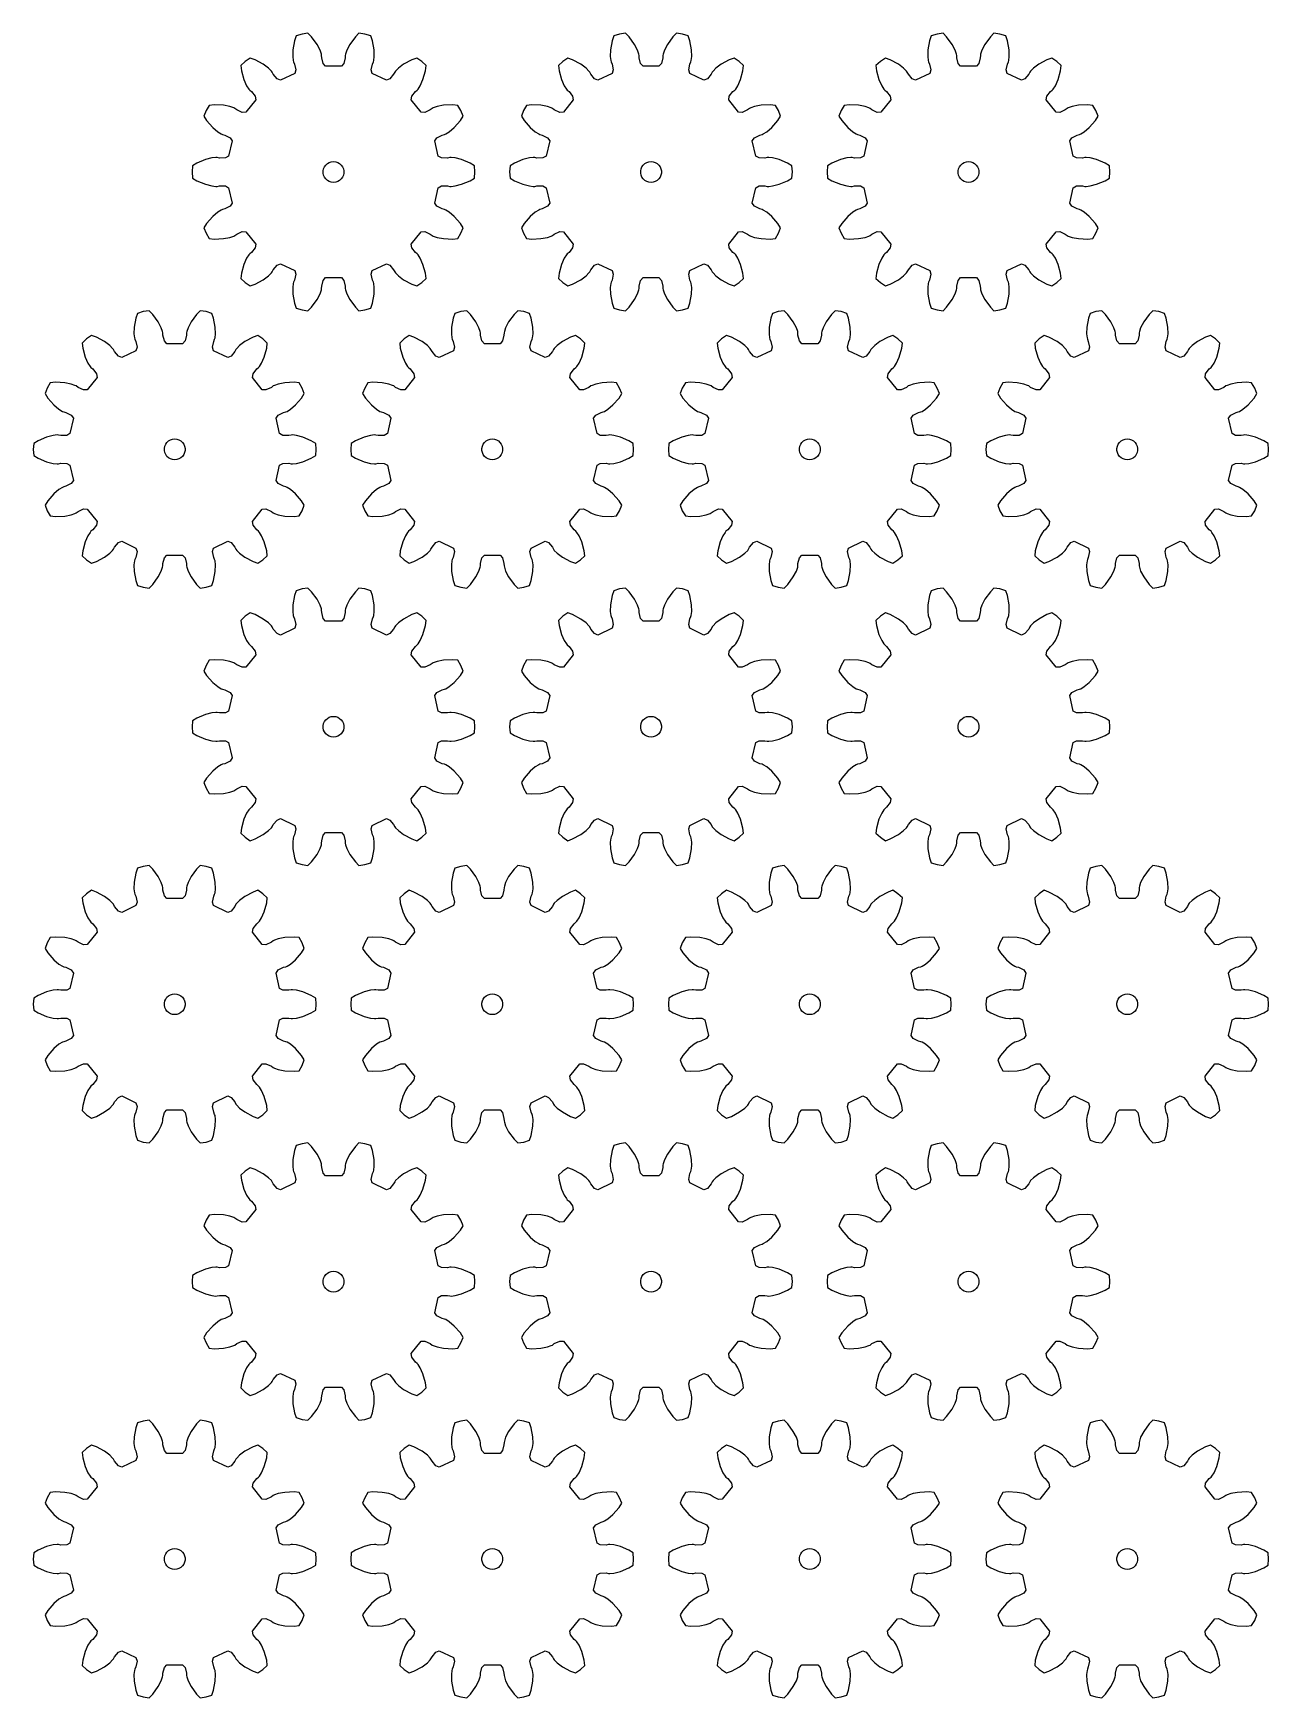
# Model space of a CAD drawing. Extents: x 0 to 178, y 0 to 240.
import ezdxf

# ---------------------------------------------------------------- set-up
doc = ezdxf.new("R2010")
doc.units = 0

msp = doc.modelspace()

# ---------------------------------------------------------------- linework, layer by layer
for p, q in [((39.57, 239.89), (38.71, 239.76)), ((40.09, 239.36), (39.57, 239.89)), ((46.92, 239.89), (46.4, 239.36)), ((47.78, 239.76), (46.92, 239.89)), ((85.31, 239.89), (84.45, 239.76)), ((85.83, 239.36), (85.31, 239.89)), ((92.66, 239.89), (92.14, 239.36)), ((93.52, 239.76), (92.66, 239.89)), ((131.06, 239.89), (130.2, 239.76)), ((131.58, 239.36), (131.06, 239.89)), ((138.4, 239.89), (137.88, 239.36)), ((139.26, 239.76), (138.4, 239.89)), ((37.4, 237.49), (37.37, 236.54)), ((37.64, 238.8), (37.4, 237.49)), ((37.88, 239.5), (37.64, 238.8)), ((38.71, 239.76), (37.88, 239.5)), ((40.88, 238.28), (40.09, 239.36)), ((41.32, 237.44), (40.88, 238.28)), ((45.61, 238.28), (45.17, 237.44)), ((46.4, 239.36), (45.61, 238.28)), ((48.61, 239.5), (47.78, 239.76)), ((48.85, 238.8), (48.61, 239.5)), ((49.09, 237.49), (48.85, 238.8)), ((49.12, 236.54), (49.09, 237.49)), ((83.14, 237.49), (83.12, 236.54)), ((83.38, 238.8), (83.14, 237.49)), ((83.62, 239.5), (83.38, 238.8)), ((84.45, 239.76), (83.62, 239.5)), ((86.62, 238.28), (85.83, 239.36)), ((87.06, 237.44), (86.62, 238.28)), ((91.36, 238.28), (90.92, 237.44)), ((92.14, 239.36), (91.36, 238.28)), ((94.35, 239.5), (93.52, 239.76)), ((94.59, 238.8), (94.35, 239.5)), ((94.83, 237.49), (94.59, 238.8)), ((94.86, 236.54), (94.83, 237.49)), ((128.89, 237.49), (128.86, 236.54)), ((129.13, 238.8), (128.89, 237.49)), ((129.37, 239.5), (129.13, 238.8)), ((130.2, 239.76), (129.37, 239.5)), ((132.36, 238.28), (131.58, 239.36)), ((132.8, 237.44), (132.36, 238.28)), ((137.1, 238.28), (136.66, 237.44)), ((137.88, 239.36), (137.1, 238.28)), ((140.1, 239.5), (139.26, 239.76)), ((140.34, 238.8), (140.1, 239.5)), ((140.57, 237.49), (140.34, 238.8)), ((140.6, 236.54), (140.57, 237.49)), ((30.54, 235.83), (29.9, 235.23)), ((29.9, 235.23), (29.99, 234.5)), ((31.26, 236.32), (30.54, 235.83)), ((31.96, 236.07), (31.26, 236.32)), ((33.13, 235.44), (31.96, 236.07)), ((33.9, 234.86), (33.13, 235.44)), ((37.37, 236.54), (37.44, 235.96)), ((37.44, 235.96), (37.49, 235.77)), ((37.49, 235.77), (37.63, 235.46)), ((37.63, 235.46), (37.81, 234.62)), ((41.5, 236.89), (41.32, 237.44)), ((41.54, 236.69), (41.5, 236.89)), ((41.55, 236.36), (41.54, 236.69)), ((41.75, 235.52), (41.55, 236.36)), ((42.11, 235.13), (41.75, 235.52)), ((44.38, 235.13), (42.11, 235.13)), ((44.74, 235.52), (44.38, 235.13)), ((44.94, 236.36), (44.74, 235.52)), ((44.95, 236.69), (44.94, 236.36)), ((44.99, 236.89), (44.95, 236.69)), ((45.17, 237.44), (44.99, 236.89)), ((48.68, 234.62), (48.86, 235.46)), ((48.86, 235.46), (48.99, 235.77)), ((48.99, 235.77), (49.05, 235.96)), ((49.05, 235.96), (49.12, 236.54)), ((53.35, 235.44), (52.59, 234.86)), ((54.53, 236.07), (53.35, 235.44)), ((55.23, 236.32), (54.53, 236.07)), ((55.95, 235.83), (55.23, 236.32)), ((56.58, 235.23), (55.95, 235.83)), ((56.5, 234.5), (56.58, 235.23)), ((76.29, 235.83), (75.65, 235.23)), ((75.65, 235.23), (75.74, 234.5)), ((77, 236.32), (76.29, 235.83)), ((77.7, 236.07), (77, 236.32)), ((78.88, 235.44), (77.7, 236.07)), ((79.64, 234.86), (78.88, 235.44)), ((83.12, 236.54), (83.18, 235.96)), ((83.18, 235.96), (83.24, 235.77)), ((83.24, 235.77), (83.37, 235.46)), ((83.37, 235.46), (83.55, 234.62)), ((87.25, 236.89), (87.06, 237.44)), ((87.28, 236.69), (87.25, 236.89)), ((87.29, 236.36), (87.28, 236.69)), ((87.49, 235.52), (87.29, 236.36)), ((87.85, 235.13), (87.49, 235.52)), ((90.13, 235.13), (87.85, 235.13)), ((90.48, 235.52), (90.13, 235.13)), ((90.68, 236.36), (90.48, 235.52)), ((90.69, 236.69), (90.68, 236.36)), ((90.73, 236.89), (90.69, 236.69)), ((90.92, 237.44), (90.73, 236.89)), ((94.42, 234.62), (94.6, 235.46)), ((94.6, 235.46), (94.74, 235.77)), ((94.74, 235.77), (94.79, 235.96)), ((94.79, 235.96), (94.86, 236.54)), ((99.1, 235.44), (98.33, 234.86)), ((100.27, 236.07), (99.1, 235.44)), ((100.97, 236.32), (100.27, 236.07)), ((101.69, 235.83), (100.97, 236.32)), ((102.33, 235.23), (101.69, 235.83)), ((102.24, 234.5), (102.33, 235.23)), ((122.03, 235.83), (121.39, 235.23)), ((121.39, 235.23), (121.48, 234.5)), ((122.75, 236.32), (122.03, 235.83)), ((123.45, 236.07), (122.75, 236.32)), ((124.62, 235.44), (123.45, 236.07)), ((125.38, 234.86), (124.62, 235.44)), ((128.86, 236.54), (128.93, 235.96)), ((128.93, 235.96), (128.98, 235.77)), ((128.98, 235.77), (129.12, 235.46)), ((129.12, 235.46), (129.3, 234.62)), ((132.99, 236.89), (132.8, 237.44)), ((133.03, 236.69), (132.99, 236.89)), ((133.04, 236.36), (133.03, 236.69)), ((133.24, 235.52), (133.04, 236.36)), ((133.59, 235.13), (133.24, 235.52)), ((135.87, 235.13), (133.59, 235.13)), ((136.22, 235.52), (135.87, 235.13)), ((136.43, 236.36), (136.22, 235.52)), ((136.44, 236.69), (136.43, 236.36)), ((136.47, 236.89), (136.44, 236.69)), ((136.66, 237.44), (136.47, 236.89)), ((140.17, 234.62), (140.35, 235.46)), ((140.35, 235.46), (140.48, 235.77)), ((140.48, 235.77), (140.53, 235.96)), ((140.53, 235.96), (140.6, 236.54)), ((144.84, 235.44), (144.08, 234.86)), ((146.02, 236.07), (144.84, 235.44)), ((146.71, 236.32), (146.02, 236.07)), ((147.43, 235.83), (146.71, 236.32)), ((148.07, 235.23), (147.43, 235.83)), ((147.98, 234.5), (148.07, 235.23)), ((29.99, 234.5), (30.35, 233.21)), ((30.35, 233.21), (30.73, 232.34)), ((34.3, 234.45), (33.9, 234.86)), ((34.42, 234.29), (34.3, 234.45)), ((34.57, 233.99), (34.42, 234.29)), ((35.12, 233.33), (34.57, 233.99)), ((35.61, 233.13), (35.12, 233.33)), ((37.66, 234.11), (35.61, 233.13)), ((37.81, 234.62), (37.66, 234.11)), ((48.83, 234.11), (48.68, 234.62)), ((50.88, 233.13), (48.83, 234.11)), ((51.37, 233.33), (50.88, 233.13)), ((51.91, 233.99), (51.37, 233.33)), ((52.07, 234.29), (51.91, 233.99)), ((52.18, 234.45), (52.07, 234.29)), ((52.59, 234.86), (52.18, 234.45)), ((55.75, 232.34), (56.14, 233.21)), ((56.14, 233.21), (56.5, 234.5)), ((75.74, 234.5), (76.09, 233.21)), ((76.09, 233.21), (76.48, 232.34)), ((80.05, 234.45), (79.64, 234.86)), ((80.16, 234.29), (80.05, 234.45)), ((80.32, 233.99), (80.16, 234.29)), ((80.86, 233.33), (80.32, 233.99)), ((81.35, 233.13), (80.86, 233.33)), ((83.41, 234.11), (81.35, 233.13)), ((83.55, 234.62), (83.41, 234.11)), ((94.57, 234.11), (94.42, 234.62)), ((96.62, 233.13), (94.57, 234.11)), ((97.11, 233.33), (96.62, 233.13)), ((97.66, 233.99), (97.11, 233.33)), ((97.81, 234.29), (97.66, 233.99)), ((97.93, 234.45), (97.81, 234.29)), ((98.33, 234.86), (97.93, 234.45)), ((101.5, 232.34), (101.88, 233.21)), ((101.88, 233.21), (102.24, 234.5)), ((121.48, 234.5), (121.83, 233.21)), ((121.83, 233.21), (122.22, 232.34)), ((125.79, 234.45), (125.38, 234.86)), ((125.91, 234.29), (125.79, 234.45)), ((126.06, 233.99), (125.91, 234.29)), ((126.61, 233.33), (126.06, 233.99)), ((127.1, 233.13), (126.61, 233.33)), ((129.15, 234.11), (127.1, 233.13)), ((129.3, 234.62), (129.15, 234.11)), ((140.31, 234.11), (140.17, 234.62)), ((142.36, 233.13), (140.31, 234.11)), ((142.86, 233.33), (142.36, 233.13)), ((143.4, 233.99), (142.86, 233.33)), ((143.56, 234.29), (143.4, 233.99)), ((143.67, 234.45), (143.56, 234.29)), ((144.08, 234.86), (143.67, 234.45)), ((147.24, 232.34), (147.63, 233.21)), ((147.63, 233.21), (147.98, 234.5)), ((30.73, 232.34), (31.04, 231.85)), ((31.04, 231.85), (31.18, 231.7)), ((31.18, 231.7), (31.43, 231.49)), ((31.43, 231.49), (31.96, 230.81)), ((31.96, 230.81), (32.05, 230.28)), ((54.44, 230.28), (54.53, 230.81)), ((54.53, 230.81), (55.06, 231.49)), ((55.06, 231.49), (55.31, 231.7)), ((55.31, 231.7), (55.44, 231.85)), ((55.44, 231.85), (55.75, 232.34)), ((76.48, 232.34), (76.79, 231.85)), ((76.79, 231.85), (76.92, 231.7)), ((76.92, 231.7), (77.18, 231.49)), ((77.18, 231.49), (77.7, 230.81)), ((77.7, 230.81), (77.79, 230.28)), ((100.18, 230.28), (100.27, 230.81)), ((100.27, 230.81), (100.8, 231.49)), ((100.8, 231.49), (101.06, 231.7)), ((101.06, 231.7), (101.19, 231.85)), ((101.19, 231.85), (101.5, 232.34)), ((122.22, 232.34), (122.53, 231.85)), ((122.53, 231.85), (122.66, 231.7)), ((122.66, 231.7), (122.92, 231.49)), ((122.92, 231.49), (123.45, 230.81)), ((123.45, 230.81), (123.53, 230.28)), ((145.93, 230.28), (146.02, 230.81)), ((146.02, 230.81), (146.54, 231.49)), ((146.54, 231.49), (146.8, 231.7)), ((146.8, 231.7), (146.93, 231.85)), ((146.93, 231.85), (147.24, 232.34)), ((24.89, 228.74), (24.57, 227.93)), ((24.57, 227.93), (24.97, 227.3)), ((25.32, 229.49), (24.89, 228.74)), ((26.06, 229.57), (25.32, 229.49)), ((27.39, 229.51), (26.06, 229.57)), ((28.33, 229.33), (27.39, 229.51)), ((28.87, 229.13), (28.33, 229.33)), ((29.05, 229.04), (28.87, 229.13)), ((29.32, 228.84), (29.05, 229.04)), ((30.1, 228.47), (29.32, 228.84)), ((30.63, 228.5), (30.1, 228.47)), ((32.05, 230.28), (30.63, 228.5)), ((55.86, 228.5), (54.44, 230.28)), ((56.39, 228.47), (55.86, 228.5)), ((57.17, 228.84), (56.39, 228.47)), ((57.44, 229.04), (57.17, 228.84)), ((57.61, 229.13), (57.44, 229.04)), ((58.16, 229.33), (57.61, 229.13)), ((59.09, 229.51), (58.16, 229.33)), ((60.43, 229.57), (59.09, 229.51)), ((61.16, 229.49), (60.43, 229.57)), ((61.6, 228.74), (61.16, 229.49)), ((61.52, 227.3), (61.92, 227.93)), ((61.92, 227.93), (61.6, 228.74)), ((70.63, 228.74), (70.31, 227.93)), ((70.31, 227.93), (70.71, 227.3)), ((71.07, 229.49), (70.63, 228.74)), ((71.8, 229.57), (71.07, 229.49)), ((73.14, 229.51), (71.8, 229.57)), ((74.07, 229.33), (73.14, 229.51)), ((74.62, 229.13), (74.07, 229.33)), ((74.79, 229.04), (74.62, 229.13)), ((75.06, 228.84), (74.79, 229.04)), ((75.84, 228.47), (75.06, 228.84)), ((76.37, 228.5), (75.84, 228.47)), ((77.79, 230.28), (76.37, 228.5)), ((101.6, 228.5), (100.18, 230.28)), ((102.14, 228.47), (101.6, 228.5)), ((102.91, 228.84), (102.14, 228.47)), ((103.18, 229.04), (102.91, 228.84)), ((103.36, 229.13), (103.18, 229.04)), ((103.9, 229.33), (103.36, 229.13)), ((104.84, 229.51), (103.9, 229.33)), ((106.17, 229.57), (104.84, 229.51)), ((106.91, 229.49), (106.17, 229.57)), ((107.34, 228.74), (106.91, 229.49)), ((107.26, 227.3), (107.66, 227.93)), ((107.66, 227.93), (107.34, 228.74)), ((116.38, 228.74), (116.06, 227.93)), ((116.06, 227.93), (116.46, 227.3)), ((116.81, 229.49), (116.38, 228.74)), ((117.55, 229.57), (116.81, 229.49)), ((118.88, 229.51), (117.55, 229.57)), ((119.82, 229.33), (118.88, 229.51)), ((120.36, 229.13), (119.82, 229.33)), ((120.54, 229.04), (120.36, 229.13)), ((120.8, 228.84), (120.54, 229.04)), ((121.58, 228.47), (120.8, 228.84)), ((122.11, 228.5), (121.58, 228.47)), ((123.53, 230.28), (122.11, 228.5)), ((147.35, 228.5), (145.93, 230.28)), ((147.88, 228.47), (147.35, 228.5)), ((148.66, 228.84), (147.88, 228.47)), ((148.93, 229.04), (148.66, 228.84)), ((149.1, 229.13), (148.93, 229.04)), ((149.64, 229.33), (149.1, 229.13)), ((150.58, 229.51), (149.64, 229.33)), ((151.91, 229.57), (150.58, 229.51)), ((152.65, 229.49), (151.91, 229.57)), ((153.09, 228.74), (152.65, 229.49)), ((153.01, 227.3), (153.4, 227.93)), ((153.4, 227.93), (153.09, 228.74)), ((24.97, 227.3), (25.85, 226.3)), ((25.85, 226.3), (26.57, 225.68)), ((26.57, 225.68), (27.07, 225.38)), ((59.42, 225.38), (59.91, 225.68)), ((59.91, 225.68), (60.64, 226.3)), ((60.64, 226.3), (61.52, 227.3)), ((70.71, 227.3), (71.59, 226.3)), ((71.59, 226.3), (72.32, 225.68)), ((72.32, 225.68), (72.81, 225.38)), ((105.17, 225.38), (105.66, 225.68)), ((105.66, 225.68), (106.38, 226.3)), ((106.38, 226.3), (107.26, 227.3)), ((116.46, 227.3), (117.33, 226.3)), ((117.33, 226.3), (118.06, 225.68)), ((118.06, 225.68), (118.55, 225.38)), ((150.91, 225.38), (151.4, 225.68)), ((151.4, 225.68), (152.13, 226.3)), ((152.13, 226.3), (153.01, 227.3)), ((27.07, 225.38), (27.25, 225.3)), ((27.25, 225.3), (27.57, 225.21)), ((27.57, 225.21), (28.34, 224.83)), ((28.65, 224.4), (28.14, 222.18)), ((28.34, 224.83), (28.65, 224.4)), ((57.84, 224.4), (58.15, 224.83)), ((58.34, 222.18), (57.84, 224.4)), ((58.15, 224.83), (58.91, 225.21)), ((58.91, 225.21), (59.24, 225.3)), ((59.24, 225.3), (59.42, 225.38)), ((72.81, 225.38), (72.99, 225.3)), ((72.99, 225.3), (73.32, 225.21)), ((73.32, 225.21), (74.09, 224.83)), ((74.39, 224.4), (73.89, 222.18)), ((74.09, 224.83), (74.39, 224.4)), ((103.58, 224.4), (103.89, 224.83)), ((104.09, 222.18), (103.58, 224.4)), ((103.89, 224.83), (104.66, 225.21)), ((104.66, 225.21), (104.98, 225.3)), ((104.98, 225.3), (105.17, 225.38)), ((118.55, 225.38), (118.74, 225.3)), ((118.74, 225.3), (119.06, 225.21)), ((119.06, 225.21), (119.83, 224.83)), ((120.14, 224.4), (119.63, 222.18)), ((119.83, 224.83), (120.14, 224.4)), ((149.32, 224.4), (149.63, 224.83)), ((149.83, 222.18), (149.32, 224.4)), ((149.63, 224.83), (150.4, 225.21)), ((150.4, 225.21), (150.73, 225.3)), ((150.73, 225.3), (150.91, 225.38)), ((22.94, 220.77), (22.87, 219.9)), ((23.57, 221.16), (22.94, 220.77)), ((24.79, 221.68), (23.57, 221.16)), ((25.72, 221.92), (24.79, 221.68)), ((26.29, 221.98), (25.72, 221.92)), ((26.49, 221.97), (26.29, 221.98)), ((26.82, 221.91), (26.49, 221.97)), ((27.68, 221.92), (26.82, 221.91)), ((28.14, 222.18), (27.68, 221.92)), ((41.94, 220.65), (42.13, 220.9)), ((42.13, 220.9), (42.36, 221.11)), ((42.36, 221.11), (42.63, 221.27)), ((42.63, 221.27), (42.93, 221.37)), ((42.93, 221.37), (43.24, 221.4)), ((43.24, 221.4), (43.56, 221.37)), ((43.56, 221.37), (43.85, 221.27)), ((43.85, 221.27), (44.13, 221.11)), ((44.13, 221.11), (44.36, 220.9)), ((44.36, 220.9), (44.54, 220.65)), ((58.81, 221.92), (58.34, 222.18)), ((59.67, 221.91), (58.81, 221.92)), ((60, 221.97), (59.67, 221.91)), ((60.2, 221.98), (60, 221.97)), ((60.77, 221.92), (60.2, 221.98)), ((61.7, 221.68), (60.77, 221.92)), ((62.92, 221.16), (61.7, 221.68)), ((63.55, 220.77), (62.92, 221.16)), ((63.62, 219.9), (63.55, 220.77)), ((68.68, 220.77), (68.62, 219.9)), ((69.31, 221.16), (68.68, 220.77)), ((70.54, 221.68), (69.31, 221.16)), ((71.46, 221.92), (70.54, 221.68)), ((72.03, 221.98), (71.46, 221.92)), ((72.23, 221.97), (72.03, 221.98)), ((72.56, 221.91), (72.23, 221.97)), ((73.42, 221.92), (72.56, 221.91)), ((73.89, 222.18), (73.42, 221.92)), ((87.69, 220.65), (87.87, 220.9)), ((87.87, 220.9), (88.11, 221.11)), ((88.11, 221.11), (88.38, 221.27)), ((88.38, 221.27), (88.68, 221.37)), ((88.68, 221.37), (88.99, 221.4)), ((88.99, 221.4), (89.3, 221.37)), ((89.3, 221.37), (89.6, 221.27)), ((89.6, 221.27), (89.87, 221.11)), ((89.87, 221.11), (90.1, 220.9)), ((90.1, 220.9), (90.29, 220.65)), ((104.55, 221.92), (104.09, 222.18)), ((105.41, 221.91), (104.55, 221.92)), ((105.74, 221.97), (105.41, 221.91)), ((105.94, 221.98), (105.74, 221.97)), ((106.51, 221.92), (105.94, 221.98)), ((107.44, 221.68), (106.51, 221.92)), ((108.66, 221.16), (107.44, 221.68)), ((109.29, 220.77), (108.66, 221.16)), ((109.36, 219.9), (109.29, 220.77)), ((114.42, 220.77), (114.36, 219.9)), ((115.05, 221.16), (114.42, 220.77)), ((116.28, 221.68), (115.05, 221.16)), ((117.2, 221.92), (116.28, 221.68)), ((117.78, 221.98), (117.2, 221.92)), ((117.98, 221.97), (117.78, 221.98)), ((118.31, 221.91), (117.98, 221.97)), ((119.16, 221.92), (118.31, 221.91)), ((119.63, 222.18), (119.16, 221.92)), ((133.43, 220.65), (133.62, 220.9)), ((133.62, 220.9), (133.85, 221.11)), ((133.85, 221.11), (134.12, 221.27)), ((134.12, 221.27), (134.42, 221.37)), ((134.42, 221.37), (134.73, 221.4)), ((134.73, 221.4), (135.04, 221.37)), ((135.04, 221.37), (135.34, 221.27)), ((135.34, 221.27), (135.61, 221.11)), ((135.61, 221.11), (135.85, 220.9)), ((135.85, 220.9), (136.03, 220.65)), ((150.3, 221.92), (149.83, 222.18)), ((151.16, 221.91), (150.3, 221.92)), ((151.49, 221.97), (151.16, 221.91)), ((151.68, 221.98), (151.49, 221.97)), ((152.26, 221.92), (151.68, 221.98)), ((153.18, 221.68), (152.26, 221.92)), ((154.41, 221.16), (153.18, 221.68)), ((155.04, 220.77), (154.41, 221.16)), ((155.1, 219.9), (155.04, 220.77)), ((22.87, 219.9), (22.94, 219.03)), ((22.94, 219.03), (23.57, 218.64)), ((23.57, 218.64), (24.79, 218.12)), ((41.75, 220.06), (41.82, 220.36)), ((41.75, 219.74), (41.75, 220.06)), ((41.82, 219.44), (41.75, 219.74)), ((41.82, 220.36), (41.94, 220.65)), ((41.94, 219.15), (41.82, 219.44)), ((42.13, 218.9), (41.94, 219.15)), ((42.36, 218.69), (42.13, 218.9)), ((42.63, 218.53), (42.36, 218.69)), ((42.93, 218.43), (42.63, 218.53)), ((43.24, 218.4), (42.93, 218.43)), ((43.56, 218.43), (43.24, 218.4)), ((43.85, 218.53), (43.56, 218.43)), ((44.13, 218.69), (43.85, 218.53)), ((44.36, 218.9), (44.13, 218.69)), ((44.54, 219.15), (44.36, 218.9)), ((44.54, 220.65), (44.67, 220.36)), ((44.67, 219.44), (44.54, 219.15)), ((44.67, 220.36), (44.74, 220.06)), ((44.74, 219.74), (44.67, 219.44)), ((44.74, 220.06), (44.74, 219.74)), ((61.7, 218.12), (62.92, 218.64)), ((62.92, 218.64), (63.55, 219.03)), ((63.55, 219.03), (63.62, 219.9)), ((68.62, 219.9), (68.68, 219.03)), ((68.68, 219.03), (69.31, 218.64)), ((69.31, 218.64), (70.54, 218.12)), ((87.5, 220.06), (87.56, 220.36)), ((87.5, 219.74), (87.5, 220.06)), ((87.56, 219.44), (87.5, 219.74)), ((87.56, 220.36), (87.69, 220.65)), ((87.69, 219.15), (87.56, 219.44)), ((87.87, 218.9), (87.69, 219.15)), ((88.11, 218.69), (87.87, 218.9)), ((88.38, 218.53), (88.11, 218.69)), ((88.68, 218.43), (88.38, 218.53)), ((88.99, 218.4), (88.68, 218.43)), ((89.3, 218.43), (88.99, 218.4)), ((89.6, 218.53), (89.3, 218.43)), ((89.87, 218.69), (89.6, 218.53)), ((90.1, 218.9), (89.87, 218.69)), ((90.29, 219.15), (90.1, 218.9)), ((90.29, 220.65), (90.41, 220.36)), ((90.41, 219.44), (90.29, 219.15)), ((90.41, 220.36), (90.48, 220.06)), ((90.48, 219.74), (90.41, 219.44)), ((90.48, 220.06), (90.48, 219.74)), ((107.44, 218.12), (108.66, 218.64)), ((108.66, 218.64), (109.29, 219.03)), ((109.29, 219.03), (109.36, 219.9)), ((114.36, 219.9), (114.42, 219.03)), ((114.42, 219.03), (115.05, 218.64)), ((115.05, 218.64), (116.28, 218.12)), ((133.24, 220.06), (133.3, 220.36)), ((133.24, 219.74), (133.24, 220.06)), ((133.3, 219.44), (133.24, 219.74)), ((133.3, 220.36), (133.43, 220.65)), ((133.43, 219.15), (133.3, 219.44)), ((133.62, 218.9), (133.43, 219.15)), ((133.85, 218.69), (133.62, 218.9)), ((134.12, 218.53), (133.85, 218.69)), ((134.42, 218.43), (134.12, 218.53)), ((134.73, 218.4), (134.42, 218.43)), ((135.04, 218.43), (134.73, 218.4)), ((135.34, 218.53), (135.04, 218.43)), ((135.61, 218.69), (135.34, 218.53)), ((135.85, 218.9), (135.61, 218.69)), ((136.03, 219.15), (135.85, 218.9)), ((136.03, 220.65), (136.16, 220.36)), ((136.16, 219.44), (136.03, 219.15)), ((136.16, 220.36), (136.22, 220.06)), ((136.22, 219.74), (136.16, 219.44)), ((136.22, 220.06), (136.22, 219.74)), ((153.18, 218.12), (154.41, 218.64)), ((154.41, 218.64), (155.04, 219.03)), ((155.04, 219.03), (155.1, 219.9)), ((24.79, 218.12), (25.72, 217.88)), ((25.72, 217.88), (26.29, 217.82)), ((26.29, 217.82), (26.49, 217.82)), ((26.49, 217.82), (26.82, 217.89)), ((26.82, 217.89), (27.68, 217.88)), ((27.68, 217.88), (28.14, 217.62)), ((28.14, 217.62), (28.65, 215.4)), ((57.84, 215.4), (58.34, 217.62)), ((58.34, 217.62), (58.81, 217.88)), ((58.81, 217.88), (59.67, 217.89)), ((59.67, 217.89), (60, 217.82)), ((60, 217.82), (60.2, 217.82)), ((60.2, 217.82), (60.77, 217.88)), ((60.77, 217.88), (61.7, 218.12)), ((70.54, 218.12), (71.46, 217.88)), ((71.46, 217.88), (72.03, 217.82)), ((72.03, 217.82), (72.23, 217.82)), ((72.23, 217.82), (72.56, 217.89)), ((72.56, 217.89), (73.42, 217.88)), ((73.42, 217.88), (73.89, 217.62)), ((73.89, 217.62), (74.39, 215.4)), ((103.58, 215.4), (104.09, 217.62)), ((104.09, 217.62), (104.55, 217.88)), ((104.55, 217.88), (105.41, 217.89)), ((105.41, 217.89), (105.74, 217.82)), ((105.74, 217.82), (105.94, 217.82)), ((105.94, 217.82), (106.51, 217.88)), ((106.51, 217.88), (107.44, 218.12)), ((116.28, 218.12), (117.2, 217.88)), ((117.2, 217.88), (117.78, 217.82)), ((117.78, 217.82), (117.98, 217.82)), ((117.98, 217.82), (118.31, 217.89)), ((118.31, 217.89), (119.16, 217.88)), ((119.16, 217.88), (119.63, 217.62)), ((119.63, 217.62), (120.14, 215.4)), ((149.32, 215.4), (149.83, 217.62)), ((149.83, 217.62), (150.3, 217.88)), ((150.3, 217.88), (151.16, 217.89)), ((151.16, 217.89), (151.49, 217.82)), ((151.49, 217.82), (151.68, 217.82)), ((151.68, 217.82), (152.26, 217.88)), ((152.26, 217.88), (153.18, 218.12)), ((26.57, 214.12), (25.85, 213.5)), ((27.07, 214.42), (26.57, 214.12)), ((27.25, 214.5), (27.07, 214.42)), ((27.57, 214.58), (27.25, 214.5)), ((28.34, 214.97), (27.57, 214.58)), ((28.65, 215.4), (28.34, 214.97)), ((58.15, 214.97), (57.84, 215.4)), ((58.91, 214.58), (58.15, 214.97)), ((59.24, 214.5), (58.91, 214.58)), ((59.42, 214.42), (59.24, 214.5)), ((59.91, 214.12), (59.42, 214.42)), ((60.64, 213.5), (59.91, 214.12)), ((72.32, 214.12), (71.59, 213.5)), ((72.81, 214.42), (72.32, 214.12)), ((72.99, 214.5), (72.81, 214.42)), ((73.32, 214.58), (72.99, 214.5)), ((74.09, 214.97), (73.32, 214.58)), ((74.39, 215.4), (74.09, 214.97)), ((103.89, 214.97), (103.58, 215.4)), ((104.66, 214.58), (103.89, 214.97)), ((104.98, 214.5), (104.66, 214.58)), ((105.17, 214.42), (104.98, 214.5)), ((105.66, 214.12), (105.17, 214.42)), ((106.38, 213.5), (105.66, 214.12)), ((118.06, 214.12), (117.33, 213.5)), ((118.55, 214.42), (118.06, 214.12)), ((118.74, 214.5), (118.55, 214.42)), ((119.06, 214.58), (118.74, 214.5)), ((119.83, 214.97), (119.06, 214.58)), ((120.14, 215.4), (119.83, 214.97)), ((149.63, 214.97), (149.32, 215.4)), ((150.4, 214.58), (149.63, 214.97)), ((150.73, 214.5), (150.4, 214.58)), ((150.91, 214.42), (150.73, 214.5)), ((151.4, 214.12), (150.91, 214.42)), ((152.13, 213.5), (151.4, 214.12)), ((24.97, 212.49), (24.57, 211.87)), ((24.57, 211.87), (24.89, 211.06)), ((25.85, 213.5), (24.97, 212.49)), ((29.32, 210.96), (30.1, 211.32)), ((30.1, 211.32), (30.63, 211.29)), ((30.63, 211.29), (32.05, 209.51)), ((54.44, 209.51), (55.86, 211.29)), ((55.86, 211.29), (56.39, 211.32)), ((56.39, 211.32), (57.17, 210.96)), ((61.52, 212.49), (60.64, 213.5)), ((61.92, 211.87), (61.52, 212.49)), ((61.6, 211.06), (61.92, 211.87)), ((70.71, 212.49), (70.31, 211.87)), ((70.31, 211.87), (70.63, 211.06)), ((71.59, 213.5), (70.71, 212.49)), ((75.06, 210.96), (75.84, 211.32)), ((75.84, 211.32), (76.37, 211.29)), ((76.37, 211.29), (77.79, 209.51)), ((100.18, 209.51), (101.6, 211.29)), ((101.6, 211.29), (102.14, 211.32)), ((102.14, 211.32), (102.91, 210.96)), ((107.26, 212.49), (106.38, 213.5)), ((107.66, 211.87), (107.26, 212.49)), ((107.34, 211.06), (107.66, 211.87)), ((116.46, 212.49), (116.06, 211.87)), ((116.06, 211.87), (116.38, 211.06)), ((117.33, 213.5), (116.46, 212.49)), ((120.8, 210.96), (121.58, 211.32)), ((121.58, 211.32), (122.11, 211.29)), ((122.11, 211.29), (123.53, 209.51)), ((145.93, 209.51), (147.35, 211.29)), ((147.35, 211.29), (147.88, 211.32)), ((147.88, 211.32), (148.66, 210.96)), ((153.01, 212.49), (152.13, 213.5)), ((153.4, 211.87), (153.01, 212.49)), ((153.09, 211.06), (153.4, 211.87)), ((24.89, 211.06), (25.32, 210.31)), ((25.32, 210.31), (26.06, 210.23)), ((26.06, 210.23), (27.39, 210.29)), ((27.39, 210.29), (28.33, 210.47)), ((28.33, 210.47), (28.87, 210.67)), ((28.87, 210.67), (29.05, 210.76)), ((29.05, 210.76), (29.32, 210.96)), ((31.96, 208.99), (31.43, 208.31)), ((32.05, 209.51), (31.96, 208.99)), ((54.53, 208.99), (54.44, 209.51)), ((55.06, 208.31), (54.53, 208.99)), ((57.17, 210.96), (57.44, 210.76)), ((57.44, 210.76), (57.61, 210.67)), ((57.61, 210.67), (58.16, 210.47)), ((58.16, 210.47), (59.09, 210.29)), ((59.09, 210.29), (60.43, 210.23)), ((60.43, 210.23), (61.16, 210.31)), ((61.16, 210.31), (61.6, 211.06)), ((70.63, 211.06), (71.07, 210.31)), ((71.07, 210.31), (71.8, 210.23)), ((71.8, 210.23), (73.14, 210.29)), ((73.14, 210.29), (74.07, 210.47)), ((74.07, 210.47), (74.62, 210.67)), ((74.62, 210.67), (74.79, 210.76)), ((74.79, 210.76), (75.06, 210.96)), ((77.7, 208.99), (77.18, 208.31)), ((77.79, 209.51), (77.7, 208.99)), ((100.27, 208.99), (100.18, 209.51)), ((100.8, 208.31), (100.27, 208.99)), ((102.91, 210.96), (103.18, 210.76)), ((103.18, 210.76), (103.36, 210.67)), ((103.36, 210.67), (103.9, 210.47)), ((103.9, 210.47), (104.84, 210.29)), ((104.84, 210.29), (106.17, 210.23)), ((106.17, 210.23), (106.91, 210.31)), ((106.91, 210.31), (107.34, 211.06)), ((116.38, 211.06), (116.81, 210.31)), ((116.81, 210.31), (117.55, 210.23)), ((117.55, 210.23), (118.88, 210.29)), ((118.88, 210.29), (119.82, 210.47)), ((119.82, 210.47), (120.36, 210.67)), ((120.36, 210.67), (120.54, 210.76)), ((120.54, 210.76), (120.8, 210.96)), ((123.45, 208.99), (122.92, 208.31)), ((123.53, 209.51), (123.45, 208.99)), ((146.02, 208.99), (145.93, 209.51)), ((146.54, 208.31), (146.02, 208.99)), ((148.66, 210.96), (148.93, 210.76)), ((148.93, 210.76), (149.1, 210.67)), ((149.1, 210.67), (149.64, 210.47)), ((149.64, 210.47), (150.58, 210.29)), ((150.58, 210.29), (151.91, 210.23)), ((151.91, 210.23), (152.65, 210.31)), ((152.65, 210.31), (153.09, 211.06)), ((30.35, 206.58), (29.99, 205.3)), ((30.73, 207.46), (30.35, 206.58)), ((31.04, 207.94), (30.73, 207.46)), ((31.18, 208.09), (31.04, 207.94)), ((31.43, 208.31), (31.18, 208.09)), ((34.57, 205.8), (35.12, 206.47)), ((35.12, 206.47), (35.61, 206.67)), ((35.61, 206.67), (37.66, 205.68)), ((48.83, 205.68), (50.88, 206.67)), ((50.88, 206.67), (51.37, 206.47)), ((51.37, 206.47), (51.91, 205.8)), ((55.31, 208.09), (55.06, 208.31)), ((55.44, 207.94), (55.31, 208.09)), ((55.75, 207.46), (55.44, 207.94)), ((56.14, 206.58), (55.75, 207.46)), ((56.5, 205.3), (56.14, 206.58)), ((76.09, 206.58), (75.74, 205.3)), ((76.48, 207.46), (76.09, 206.58)), ((76.79, 207.94), (76.48, 207.46)), ((76.92, 208.09), (76.79, 207.94)), ((77.18, 208.31), (76.92, 208.09)), ((80.32, 205.8), (80.86, 206.47)), ((80.86, 206.47), (81.35, 206.67)), ((81.35, 206.67), (83.41, 205.68)), ((94.57, 205.68), (96.62, 206.67)), ((96.62, 206.67), (97.11, 206.47)), ((97.11, 206.47), (97.66, 205.8)), ((101.06, 208.09), (100.8, 208.31)), ((101.19, 207.94), (101.06, 208.09)), ((101.5, 207.46), (101.19, 207.94)), ((101.88, 206.58), (101.5, 207.46)), ((102.24, 205.3), (101.88, 206.58)), ((121.83, 206.58), (121.48, 205.3)), ((122.22, 207.46), (121.83, 206.58)), ((122.53, 207.94), (122.22, 207.46)), ((122.66, 208.09), (122.53, 207.94)), ((122.92, 208.31), (122.66, 208.09)), ((126.06, 205.8), (126.61, 206.47)), ((126.61, 206.47), (127.1, 206.67)), ((127.1, 206.67), (129.15, 205.68)), ((140.31, 205.68), (142.36, 206.67)), ((142.36, 206.67), (142.86, 206.47)), ((142.86, 206.47), (143.4, 205.8)), ((146.8, 208.09), (146.54, 208.31)), ((146.93, 207.94), (146.8, 208.09)), ((147.24, 207.46), (146.93, 207.94)), ((147.63, 206.58), (147.24, 207.46)), ((147.98, 205.3), (147.63, 206.58)), ((29.99, 205.3), (29.9, 204.56)), ((29.9, 204.56), (30.54, 203.97)), ((30.54, 203.97), (31.26, 203.48)), ((31.96, 203.73), (33.13, 204.36)), ((33.13, 204.36), (33.9, 204.93)), ((33.9, 204.93), (34.3, 205.35)), ((34.3, 205.35), (34.42, 205.51)), ((34.42, 205.51), (34.57, 205.8)), ((37.49, 204.03), (37.44, 203.83)), ((37.63, 204.33), (37.49, 204.03)), ((37.81, 205.17), (37.63, 204.33)), ((37.66, 205.68), (37.81, 205.17)), ((41.55, 203.44), (41.75, 204.27)), ((41.75, 204.27), (42.11, 204.67)), ((42.11, 204.67), (44.38, 204.67)), ((44.38, 204.67), (44.74, 204.27)), ((44.74, 204.27), (44.94, 203.44)), ((48.68, 205.17), (48.83, 205.68)), ((48.86, 204.33), (48.68, 205.17)), ((48.99, 204.03), (48.86, 204.33)), ((49.05, 203.83), (48.99, 204.03)), ((51.91, 205.8), (52.07, 205.51)), ((52.07, 205.51), (52.18, 205.35)), ((52.18, 205.35), (52.59, 204.93)), ((52.59, 204.93), (53.35, 204.36)), ((53.35, 204.36), (54.53, 203.73)), ((55.23, 203.48), (55.95, 203.97)), ((55.95, 203.97), (56.58, 204.56)), ((56.58, 204.56), (56.5, 205.3)), ((75.74, 205.3), (75.65, 204.56)), ((75.65, 204.56), (76.29, 203.97)), ((76.29, 203.97), (77, 203.48)), ((77.7, 203.73), (78.88, 204.36)), ((78.88, 204.36), (79.64, 204.93)), ((79.64, 204.93), (80.05, 205.35)), ((80.05, 205.35), (80.16, 205.51)), ((80.16, 205.51), (80.32, 205.8)), ((83.24, 204.03), (83.18, 203.83)), ((83.37, 204.33), (83.24, 204.03)), ((83.55, 205.17), (83.37, 204.33)), ((83.41, 205.68), (83.55, 205.17)), ((87.29, 203.44), (87.49, 204.27)), ((87.49, 204.27), (87.85, 204.67)), ((87.85, 204.67), (90.13, 204.67)), ((90.13, 204.67), (90.48, 204.27)), ((90.48, 204.27), (90.68, 203.44)), ((94.42, 205.17), (94.57, 205.68)), ((94.6, 204.33), (94.42, 205.17)), ((94.74, 204.03), (94.6, 204.33)), ((94.79, 203.83), (94.74, 204.03)), ((97.66, 205.8), (97.81, 205.51)), ((97.81, 205.51), (97.93, 205.35)), ((97.93, 205.35), (98.33, 204.93)), ((98.33, 204.93), (99.1, 204.36)), ((99.1, 204.36), (100.27, 203.73)), ((100.97, 203.48), (101.69, 203.97)), ((101.69, 203.97), (102.33, 204.56)), ((102.33, 204.56), (102.24, 205.3)), ((121.48, 205.3), (121.39, 204.56)), ((121.39, 204.56), (122.03, 203.97)), ((122.03, 203.97), (122.75, 203.48)), ((123.45, 203.73), (124.62, 204.36)), ((124.62, 204.36), (125.38, 204.93)), ((125.38, 204.93), (125.79, 205.35)), ((125.79, 205.35), (125.91, 205.51)), ((125.91, 205.51), (126.06, 205.8)), ((128.98, 204.03), (128.93, 203.83)), ((129.12, 204.33), (128.98, 204.03)), ((129.3, 205.17), (129.12, 204.33)), ((129.15, 205.68), (129.3, 205.17)), ((133.04, 203.44), (133.24, 204.27)), ((133.24, 204.27), (133.59, 204.67)), ((133.59, 204.67), (135.87, 204.67)), ((135.87, 204.67), (136.22, 204.27)), ((136.22, 204.27), (136.43, 203.44)), ((140.17, 205.17), (140.31, 205.68)), ((140.35, 204.33), (140.17, 205.17)), ((140.48, 204.03), (140.35, 204.33)), ((140.53, 203.83), (140.48, 204.03)), ((143.4, 205.8), (143.56, 205.51)), ((143.56, 205.51), (143.67, 205.35)), ((143.67, 205.35), (144.08, 204.93)), ((144.08, 204.93), (144.84, 204.36)), ((144.84, 204.36), (146.02, 203.73)), ((146.71, 203.48), (147.43, 203.97)), ((147.43, 203.97), (148.07, 204.56)), ((148.07, 204.56), (147.98, 205.3)), ((31.26, 203.48), (31.96, 203.73)), ((37.44, 203.83), (37.37, 203.26)), ((37.37, 203.26), (37.4, 202.31)), ((37.4, 202.31), (37.64, 200.99)), ((40.09, 200.43), (40.88, 201.51)), ((40.88, 201.51), (41.32, 202.36)), ((41.32, 202.36), (41.5, 202.91)), ((41.5, 202.91), (41.54, 203.1)), ((41.54, 203.1), (41.55, 203.44)), ((44.94, 203.44), (44.95, 203.1)), ((44.95, 203.1), (44.99, 202.91)), ((44.99, 202.91), (45.17, 202.36)), ((45.17, 202.36), (45.61, 201.51)), ((45.61, 201.51), (46.4, 200.43)), ((48.85, 200.99), (49.09, 202.31)), ((49.12, 203.26), (49.05, 203.83)), ((49.09, 202.31), (49.12, 203.26)), ((54.53, 203.73), (55.23, 203.48)), ((77, 203.48), (77.7, 203.73)), ((83.18, 203.83), (83.12, 203.26)), ((83.12, 203.26), (83.14, 202.31)), ((83.14, 202.31), (83.38, 200.99)), ((85.83, 200.43), (86.62, 201.51)), ((86.62, 201.51), (87.06, 202.36)), ((87.06, 202.36), (87.25, 202.91)), ((87.25, 202.91), (87.28, 203.1)), ((87.28, 203.1), (87.29, 203.44)), ((90.68, 203.44), (90.69, 203.1)), ((90.69, 203.1), (90.73, 202.91)), ((90.73, 202.91), (90.92, 202.36)), ((90.92, 202.36), (91.36, 201.51)), ((91.36, 201.51), (92.14, 200.43)), ((94.59, 200.99), (94.83, 202.31)), ((94.86, 203.26), (94.79, 203.83)), ((94.83, 202.31), (94.86, 203.26)), ((100.27, 203.73), (100.97, 203.48)), ((122.75, 203.48), (123.45, 203.73)), ((128.93, 203.83), (128.86, 203.26)), ((128.86, 203.26), (128.89, 202.31)), ((128.89, 202.31), (129.13, 200.99)), ((131.58, 200.43), (132.36, 201.51)), ((132.36, 201.51), (132.8, 202.36)), ((132.8, 202.36), (132.99, 202.91)), ((132.99, 202.91), (133.03, 203.1)), ((133.03, 203.1), (133.04, 203.44)), ((136.43, 203.44), (136.44, 203.1)), ((136.44, 203.1), (136.47, 202.91)), ((136.47, 202.91), (136.66, 202.36)), ((136.66, 202.36), (137.1, 201.51)), ((137.1, 201.51), (137.88, 200.43)), ((140.34, 200.99), (140.57, 202.31)), ((140.6, 203.26), (140.53, 203.83)), ((140.57, 202.31), (140.6, 203.26)), ((146.02, 203.73), (146.71, 203.48)), ((15.01, 199.52), (14.77, 198.82)), ((15.84, 199.78), (15.01, 199.52)), ((16.7, 199.91), (15.84, 199.78)), ((17.22, 199.38), (16.7, 199.91)), ((18, 198.3), (17.22, 199.38)), ((23.52, 199.38), (22.74, 198.3)), ((24.04, 199.91), (23.52, 199.38)), ((24.9, 199.78), (24.04, 199.91)), ((25.74, 199.52), (24.9, 199.78)), ((25.98, 198.82), (25.74, 199.52)), ((37.64, 200.99), (37.88, 200.29)), ((37.88, 200.29), (38.71, 200.04)), ((38.71, 200.04), (39.57, 199.91)), ((39.57, 199.91), (40.09, 200.43)), ((46.4, 200.43), (46.92, 199.91)), ((46.92, 199.91), (47.78, 200.04)), ((47.78, 200.04), (48.61, 200.29)), ((48.61, 200.29), (48.85, 200.99)), ((60.75, 199.52), (60.51, 198.82)), ((61.58, 199.78), (60.75, 199.52)), ((62.44, 199.91), (61.58, 199.78)), ((62.96, 199.38), (62.44, 199.91)), ((63.75, 198.3), (62.96, 199.38)), ((69.27, 199.38), (68.48, 198.3)), ((69.79, 199.91), (69.27, 199.38)), ((70.65, 199.78), (69.79, 199.91)), ((71.48, 199.52), (70.65, 199.78)), ((71.72, 198.82), (71.48, 199.52)), ((83.38, 200.99), (83.62, 200.29)), ((83.62, 200.29), (84.45, 200.04)), ((84.45, 200.04), (85.31, 199.91)), ((85.31, 199.91), (85.83, 200.43)), ((92.14, 200.43), (92.66, 199.91)), ((92.66, 199.91), (93.52, 200.04)), ((93.52, 200.04), (94.35, 200.29)), ((94.35, 200.29), (94.59, 200.99)), ((106.49, 199.52), (106.25, 198.82)), ((107.33, 199.78), (106.49, 199.52)), ((108.19, 199.91), (107.33, 199.78)), ((108.71, 199.38), (108.19, 199.91)), ((109.49, 198.3), (108.71, 199.38)), ((115.01, 199.38), (114.23, 198.3)), ((115.53, 199.91), (115.01, 199.38)), ((116.39, 199.78), (115.53, 199.91)), ((117.22, 199.52), (116.39, 199.78)), ((117.46, 198.82), (117.22, 199.52)), ((129.13, 200.99), (129.37, 200.29)), ((129.37, 200.29), (130.2, 200.04)), ((130.2, 200.04), (131.06, 199.91)), ((131.06, 199.91), (131.58, 200.43)), ((137.88, 200.43), (138.4, 199.91)), ((138.4, 199.91), (139.26, 200.04)), ((139.26, 200.04), (140.1, 200.29)), ((140.1, 200.29), (140.34, 200.99)), ((152.24, 199.52), (152, 198.82)), ((153.07, 199.78), (152.24, 199.52)), ((153.93, 199.91), (153.07, 199.78)), ((154.45, 199.38), (153.93, 199.91)), ((155.23, 198.3), (154.45, 199.38)), ((160.76, 199.38), (159.97, 198.3)), ((161.28, 199.91), (160.76, 199.38)), ((162.14, 199.78), (161.28, 199.91)), ((162.97, 199.52), (162.14, 199.78)), ((163.21, 198.82), (162.97, 199.52)), ((14.53, 197.51), (14.5, 196.55)), ((14.77, 198.82), (14.53, 197.51)), ((18.44, 197.45), (18, 198.3)), ((18.63, 196.91), (18.44, 197.45)), ((18.67, 196.71), (18.63, 196.91)), ((18.68, 196.38), (18.67, 196.71)), ((22.08, 196.71), (22.07, 196.38)), ((22.11, 196.91), (22.08, 196.71)), ((22.3, 197.45), (22.11, 196.91)), ((22.74, 198.3), (22.3, 197.45)), ((26.21, 197.51), (25.98, 198.82)), ((26.24, 196.55), (26.21, 197.51)), ((60.27, 197.51), (60.24, 196.55)), ((60.51, 198.82), (60.27, 197.51)), ((64.19, 197.45), (63.75, 198.3)), ((64.37, 196.91), (64.19, 197.45)), ((64.41, 196.71), (64.37, 196.91)), ((64.42, 196.38), (64.41, 196.71)), ((67.82, 196.71), (67.81, 196.38)), ((67.86, 196.91), (67.82, 196.71)), ((68.04, 197.45), (67.86, 196.91)), ((68.48, 198.3), (68.04, 197.45)), ((71.96, 197.51), (71.72, 198.82)), ((71.99, 196.55), (71.96, 197.51)), ((106.02, 197.51), (105.99, 196.55)), ((106.25, 198.82), (106.02, 197.51)), ((109.93, 197.45), (109.49, 198.3)), ((110.12, 196.91), (109.93, 197.45)), ((110.15, 196.71), (110.12, 196.91)), ((110.16, 196.38), (110.15, 196.71)), ((113.56, 196.71), (113.55, 196.38)), ((113.6, 196.91), (113.56, 196.71)), ((113.79, 197.45), (113.6, 196.91)), ((114.23, 198.3), (113.79, 197.45)), ((117.7, 197.51), (117.46, 198.82)), ((117.73, 196.55), (117.7, 197.51)), ((151.76, 197.51), (151.73, 196.55)), ((152, 198.82), (151.76, 197.51)), ((155.67, 197.45), (155.23, 198.3)), ((155.86, 196.91), (155.67, 197.45)), ((155.9, 196.71), (155.86, 196.91)), ((155.91, 196.38), (155.9, 196.71)), ((159.31, 196.71), (159.3, 196.38)), ((159.34, 196.91), (159.31, 196.71)), ((159.53, 197.45), (159.34, 196.91)), ((159.97, 198.3), (159.53, 197.45)), ((163.45, 197.51), (163.21, 198.82)), ((163.47, 196.55), (163.45, 197.51)), ((7.67, 195.84), (7.03, 195.25)), ((7.03, 195.25), (7.12, 194.52)), ((7.12, 194.52), (7.47, 193.23)), ((8.39, 196.33), (7.67, 195.84)), ((9.09, 196.09), (8.39, 196.33)), ((10.26, 195.45), (9.09, 196.09)), ((11.03, 194.88), (10.26, 195.45)), ((11.43, 194.47), (11.03, 194.88)), ((11.55, 194.31), (11.43, 194.47)), ((14.5, 196.55), (14.57, 195.98)), ((14.57, 195.98), (14.62, 195.79)), ((14.62, 195.79), (14.76, 195.48)), ((14.76, 195.48), (14.94, 194.64)), ((14.94, 194.64), (14.79, 194.13)), ((18.88, 195.54), (18.68, 196.38)), ((19.23, 195.15), (18.88, 195.54)), ((21.51, 195.15), (19.23, 195.15)), ((21.86, 195.54), (21.51, 195.15)), ((22.07, 196.38), (21.86, 195.54)), ((25.81, 194.64), (25.99, 195.48)), ((25.95, 194.13), (25.81, 194.64)), ((25.99, 195.48), (26.12, 195.79)), ((26.12, 195.79), (26.18, 195.98)), ((26.18, 195.98), (26.24, 196.55)), ((29.31, 194.47), (29.2, 194.31)), ((29.72, 194.88), (29.31, 194.47)), ((30.48, 195.45), (29.72, 194.88)), ((31.66, 196.09), (30.48, 195.45)), ((32.35, 196.33), (31.66, 196.09)), ((33.07, 195.84), (32.35, 196.33)), ((33.71, 195.25), (33.07, 195.84)), ((33.27, 193.23), (33.62, 194.52)), ((33.62, 194.52), (33.71, 195.25)), ((53.41, 195.84), (52.78, 195.25)), ((52.78, 195.25), (52.86, 194.52)), ((52.86, 194.52), (53.22, 193.23)), ((54.13, 196.33), (53.41, 195.84)), ((54.83, 196.09), (54.13, 196.33)), ((56, 195.45), (54.83, 196.09)), ((56.77, 194.88), (56, 195.45)), ((57.17, 194.47), (56.77, 194.88)), ((57.29, 194.31), (57.17, 194.47)), ((60.24, 196.55), (60.31, 195.98)), ((60.31, 195.98), (60.36, 195.79)), ((60.36, 195.79), (60.5, 195.48)), ((60.5, 195.48), (60.68, 194.64)), ((60.68, 194.64), (60.53, 194.13)), ((64.62, 195.54), (64.42, 196.38)), ((64.98, 195.15), (64.62, 195.54)), ((67.25, 195.15), (64.98, 195.15)), ((67.61, 195.54), (67.25, 195.15)), ((67.81, 196.38), (67.61, 195.54)), ((71.55, 194.64), (71.73, 195.48)), ((71.7, 194.13), (71.55, 194.64)), ((71.73, 195.48), (71.87, 195.79)), ((71.87, 195.79), (71.92, 195.98)), ((71.92, 195.98), (71.99, 196.55)), ((75.06, 194.47), (74.94, 194.31)), ((75.46, 194.88), (75.06, 194.47)), ((76.23, 195.45), (75.46, 194.88)), ((77.4, 196.09), (76.23, 195.45)), ((78.1, 196.33), (77.4, 196.09)), ((78.82, 195.84), (78.1, 196.33)), ((79.46, 195.25), (78.82, 195.84)), ((79.01, 193.23), (79.37, 194.52)), ((79.37, 194.52), (79.46, 195.25)), ((99.16, 195.84), (98.52, 195.25)), ((98.52, 195.25), (98.61, 194.52)), ((98.61, 194.52), (98.96, 193.23)), ((99.88, 196.33), (99.16, 195.84)), ((100.57, 196.09), (99.88, 196.33)), ((101.75, 195.45), (100.57, 196.09)), ((102.51, 194.88), (101.75, 195.45)), ((102.92, 194.47), (102.51, 194.88)), ((103.03, 194.31), (102.92, 194.47)), ((105.99, 196.55), (106.06, 195.98)), ((106.06, 195.98), (106.11, 195.79)), ((106.11, 195.79), (106.25, 195.48)), ((106.25, 195.48), (106.42, 194.64)), ((106.42, 194.64), (106.28, 194.13)), ((110.37, 195.54), (110.16, 196.38)), ((110.72, 195.15), (110.37, 195.54)), ((113, 195.15), (110.72, 195.15)), ((113.35, 195.54), (113, 195.15)), ((113.55, 196.38), (113.35, 195.54)), ((117.29, 194.64), (117.47, 195.48)), ((117.44, 194.13), (117.29, 194.64)), ((117.47, 195.48), (117.61, 195.79)), ((117.61, 195.79), (117.66, 195.98)), ((117.66, 195.98), (117.73, 196.55)), ((120.8, 194.47), (120.68, 194.31)), ((121.21, 194.88), (120.8, 194.47)), ((121.97, 195.45), (121.21, 194.88)), ((123.14, 196.09), (121.97, 195.45)), ((123.84, 196.33), (123.14, 196.09)), ((124.56, 195.84), (123.84, 196.33)), ((125.2, 195.25), (124.56, 195.84)), ((124.76, 193.23), (125.11, 194.52)), ((125.11, 194.52), (125.2, 195.25)), ((144.9, 195.84), (144.26, 195.25)), ((144.26, 195.25), (144.35, 194.52)), ((144.35, 194.52), (144.71, 193.23)), ((145.62, 196.33), (144.9, 195.84)), ((146.32, 196.09), (145.62, 196.33)), ((147.49, 195.45), (146.32, 196.09)), ((148.26, 194.88), (147.49, 195.45)), ((148.66, 194.47), (148.26, 194.88)), ((148.78, 194.31), (148.66, 194.47)), ((151.73, 196.55), (151.8, 195.98)), ((151.8, 195.98), (151.85, 195.79)), ((151.85, 195.79), (151.99, 195.48)), ((151.99, 195.48), (152.17, 194.64)), ((152.17, 194.64), (152.02, 194.13)), ((156.11, 195.54), (155.91, 196.38)), ((156.46, 195.15), (156.11, 195.54)), ((158.74, 195.15), (156.46, 195.15)), ((159.1, 195.54), (158.74, 195.15)), ((159.3, 196.38), (159.1, 195.54)), ((163.04, 194.64), (163.22, 195.48)), ((163.18, 194.13), (163.04, 194.64)), ((163.22, 195.48), (163.35, 195.79)), ((163.35, 195.79), (163.41, 195.98)), ((163.41, 195.98), (163.47, 196.55)), ((166.54, 194.47), (166.43, 194.31)), ((166.95, 194.88), (166.54, 194.47)), ((167.71, 195.45), (166.95, 194.88)), ((168.89, 196.09), (167.71, 195.45)), ((169.59, 196.33), (168.89, 196.09)), ((170.3, 195.84), (169.59, 196.33)), ((170.94, 195.25), (170.3, 195.84)), ((170.5, 193.23), (170.85, 194.52)), ((170.85, 194.52), (170.94, 195.25)), ((7.47, 193.23), (7.86, 192.36)), ((7.86, 192.36), (8.17, 191.87)), ((11.7, 194.01), (11.55, 194.31)), ((12.25, 193.35), (11.7, 194.01)), ((12.74, 193.14), (12.25, 193.35)), ((14.79, 194.13), (12.74, 193.14)), ((28.01, 193.14), (25.95, 194.13)), ((28.5, 193.35), (28.01, 193.14)), ((29.04, 194.01), (28.5, 193.35)), ((29.2, 194.31), (29.04, 194.01)), ((32.57, 191.87), (32.88, 192.36)), ((32.88, 192.36), (33.27, 193.23)), ((53.22, 193.23), (53.61, 192.36)), ((53.61, 192.36), (53.92, 191.87)), ((57.45, 194.01), (57.29, 194.31)), ((57.99, 193.35), (57.45, 194.01)), ((58.48, 193.14), (57.99, 193.35)), ((60.53, 194.13), (58.48, 193.14)), ((73.75, 193.14), (71.7, 194.13)), ((74.24, 193.35), (73.75, 193.14)), ((74.78, 194.01), (74.24, 193.35)), ((74.94, 194.31), (74.78, 194.01)), ((78.31, 191.87), (78.62, 192.36)), ((78.62, 192.36), (79.01, 193.23)), ((98.96, 193.23), (99.35, 192.36)), ((99.35, 192.36), (99.66, 191.87)), ((103.19, 194.01), (103.03, 194.31)), ((103.73, 193.35), (103.19, 194.01)), ((104.23, 193.14), (103.73, 193.35)), ((106.28, 194.13), (104.23, 193.14)), ((119.49, 193.14), (117.44, 194.13)), ((119.98, 193.35), (119.49, 193.14)), ((120.53, 194.01), (119.98, 193.35)), ((120.68, 194.31), (120.53, 194.01)), ((124.06, 191.87), (124.37, 192.36)), ((124.37, 192.36), (124.76, 193.23)), ((144.71, 193.23), (145.09, 192.36)), ((145.09, 192.36), (145.4, 191.87)), ((148.93, 194.01), (148.78, 194.31)), ((149.48, 193.35), (148.93, 194.01)), ((149.97, 193.14), (149.48, 193.35)), ((152.02, 194.13), (149.97, 193.14)), ((165.24, 193.14), (163.18, 194.13)), ((165.73, 193.35), (165.24, 193.14)), ((166.27, 194.01), (165.73, 193.35)), ((166.43, 194.31), (166.27, 194.01)), ((169.8, 191.87), (170.11, 192.36)), ((170.11, 192.36), (170.5, 193.23)), ((3.19, 189.59), (2.45, 189.51)), ((4.52, 189.53), (3.19, 189.59)), ((5.46, 189.34), (4.52, 189.53)), ((9.18, 190.3), (7.76, 188.52)), ((8.17, 191.87), (8.3, 191.72)), ((8.3, 191.72), (8.56, 191.51)), ((8.56, 191.51), (9.09, 190.83)), ((9.09, 190.83), (9.18, 190.3)), ((31.57, 190.3), (31.66, 190.83)), ((32.99, 188.52), (31.57, 190.3)), ((31.66, 190.83), (32.18, 191.51)), ((32.18, 191.51), (32.44, 191.72)), ((32.44, 191.72), (32.57, 191.87)), ((36.22, 189.53), (35.29, 189.34)), ((37.56, 189.59), (36.22, 189.53)), ((38.29, 189.51), (37.56, 189.59)), ((48.93, 189.59), (48.2, 189.51)), ((50.26, 189.53), (48.93, 189.59)), ((51.2, 189.34), (50.26, 189.53)), ((54.92, 190.3), (53.5, 188.52)), ((53.92, 191.87), (54.05, 191.72)), ((54.05, 191.72), (54.3, 191.51)), ((54.3, 191.51), (54.83, 190.83)), ((54.83, 190.83), (54.92, 190.3)), ((77.31, 190.3), (77.4, 190.83)), ((78.73, 188.52), (77.31, 190.3)), ((77.4, 190.83), (77.93, 191.51)), ((77.93, 191.51), (78.18, 191.72)), ((78.18, 191.72), (78.31, 191.87)), ((81.97, 189.53), (81.03, 189.34)), ((83.3, 189.59), (81.97, 189.53)), ((84.03, 189.51), (83.3, 189.59)), ((94.68, 189.59), (93.94, 189.51)), ((96.01, 189.53), (94.68, 189.59)), ((96.95, 189.34), (96.01, 189.53)), ((100.66, 190.3), (99.24, 188.52)), ((99.66, 191.87), (99.79, 191.72)), ((99.79, 191.72), (100.05, 191.51)), ((100.05, 191.51), (100.57, 190.83)), ((100.57, 190.83), (100.66, 190.3)), ((123.06, 190.3), (123.15, 190.83)), ((124.48, 188.52), (123.06, 190.3)), ((123.15, 190.83), (123.67, 191.51)), ((123.67, 191.51), (123.93, 191.72)), ((123.93, 191.72), (124.06, 191.87)), ((127.71, 189.53), (126.77, 189.34)), ((129.04, 189.59), (127.71, 189.53)), ((129.78, 189.51), (129.04, 189.59)), ((140.42, 189.59), (139.68, 189.51)), ((141.75, 189.53), (140.42, 189.59)), ((142.69, 189.34), (141.75, 189.53)), ((146.41, 190.3), (144.99, 188.52)), ((145.4, 191.87), (145.54, 191.72)), ((145.54, 191.72), (145.79, 191.51)), ((145.79, 191.51), (146.32, 190.83)), ((146.32, 190.83), (146.41, 190.3)), ((168.8, 190.3), (168.89, 190.83)), ((170.22, 188.52), (168.8, 190.3)), ((168.89, 190.83), (169.41, 191.51)), ((169.41, 191.51), (169.67, 191.72)), ((169.67, 191.72), (169.8, 191.87)), ((173.45, 189.53), (172.52, 189.34)), ((174.79, 189.59), (173.45, 189.53)), ((175.52, 189.51), (174.79, 189.59)), ((2.02, 188.76), (1.7, 187.95)), ((1.7, 187.95), (2.1, 187.32)), ((2.45, 189.51), (2.02, 188.76)), ((2.1, 187.32), (2.97, 186.32)), ((6, 189.15), (5.46, 189.34)), ((6.18, 189.06), (6, 189.15)), ((6.45, 188.85), (6.18, 189.06)), ((7.22, 188.49), (6.45, 188.85)), ((7.76, 188.52), (7.22, 188.49)), ((33.52, 188.49), (32.99, 188.52)), ((34.3, 188.85), (33.52, 188.49)), ((34.57, 189.06), (34.3, 188.85)), ((34.74, 189.15), (34.57, 189.06)), ((35.29, 189.34), (34.74, 189.15)), ((37.77, 186.32), (38.65, 187.32)), ((38.73, 188.76), (38.29, 189.51)), ((38.65, 187.32), (39.04, 187.95)), ((39.04, 187.95), (38.73, 188.76)), ((47.76, 188.76), (47.44, 187.95)), ((47.44, 187.95), (47.84, 187.32)), ((48.2, 189.51), (47.76, 188.76)), ((47.84, 187.32), (48.72, 186.32)), ((51.75, 189.15), (51.2, 189.34)), ((51.92, 189.06), (51.75, 189.15)), ((52.19, 188.85), (51.92, 189.06)), ((52.97, 188.49), (52.19, 188.85)), ((53.5, 188.52), (52.97, 188.49)), ((79.26, 188.49), (78.73, 188.52)), ((80.04, 188.85), (79.26, 188.49)), ((80.31, 189.06), (80.04, 188.85)), ((80.49, 189.15), (80.31, 189.06)), ((81.03, 189.34), (80.49, 189.15)), ((83.51, 186.32), (84.39, 187.32)), ((84.47, 188.76), (84.03, 189.51)), ((84.39, 187.32), (84.79, 187.95)), ((84.79, 187.95), (84.47, 188.76)), ((93.5, 188.76), (93.19, 187.95)), ((93.19, 187.95), (93.58, 187.32)), ((93.94, 189.51), (93.5, 188.76)), ((93.58, 187.32), (94.46, 186.32)), ((97.49, 189.15), (96.95, 189.34)), ((97.66, 189.06), (97.49, 189.15)), ((97.93, 188.85), (97.66, 189.06)), ((98.71, 188.49), (97.93, 188.85)), ((99.24, 188.52), (98.71, 188.49)), ((125.01, 188.49), (124.48, 188.52)), ((125.79, 188.85), (125.01, 188.49)), ((126.05, 189.06), (125.79, 188.85)), ((126.23, 189.15), (126.05, 189.06)), ((126.77, 189.34), (126.23, 189.15)), ((129.26, 186.32), (130.13, 187.32)), ((130.21, 188.76), (129.78, 189.51)), ((130.13, 187.32), (130.53, 187.95)), ((130.53, 187.95), (130.21, 188.76)), ((139.25, 188.76), (138.93, 187.95)), ((138.93, 187.95), (139.33, 187.32)), ((139.68, 189.51), (139.25, 188.76)), ((139.33, 187.32), (140.21, 186.32)), ((143.23, 189.15), (142.69, 189.34)), ((143.41, 189.06), (143.23, 189.15)), ((143.68, 188.85), (143.41, 189.06)), ((144.46, 188.49), (143.68, 188.85)), ((144.99, 188.52), (144.46, 188.49)), ((170.75, 188.49), (170.22, 188.52)), ((171.53, 188.85), (170.75, 188.49)), ((171.8, 189.06), (171.53, 188.85)), ((171.97, 189.15), (171.8, 189.06)), ((172.52, 189.34), (171.97, 189.15)), ((175, 186.32), (175.88, 187.32)), ((175.96, 188.76), (175.52, 189.51)), ((175.88, 187.32), (176.28, 187.95)), ((176.28, 187.95), (175.96, 188.76)), ((2.97, 186.32), (3.7, 185.7)), ((3.7, 185.7), (4.19, 185.4)), ((4.19, 185.4), (4.38, 185.32)), ((4.38, 185.32), (4.7, 185.23)), ((4.7, 185.23), (5.47, 184.85)), ((5.47, 184.85), (5.78, 184.42)), ((34.97, 184.42), (35.27, 184.85)), ((35.27, 184.85), (36.04, 185.23)), ((36.04, 185.23), (36.37, 185.32)), ((36.37, 185.32), (36.55, 185.4)), ((36.55, 185.4), (37.04, 185.7)), ((37.04, 185.7), (37.77, 186.32)), ((48.72, 186.32), (49.45, 185.7)), ((49.45, 185.7), (49.94, 185.4)), ((49.94, 185.4), (50.12, 185.32)), ((50.12, 185.32), (50.45, 185.23)), ((50.45, 185.23), (51.21, 184.85)), ((51.21, 184.85), (51.52, 184.42)), ((80.71, 184.42), (81.02, 184.85)), ((81.02, 184.85), (81.79, 185.23)), ((81.79, 185.23), (82.11, 185.32)), ((82.11, 185.32), (82.29, 185.4)), ((82.29, 185.4), (82.78, 185.7)), ((82.78, 185.7), (83.51, 186.32)), ((94.46, 186.32), (95.19, 185.7)), ((95.19, 185.7), (95.68, 185.4)), ((95.68, 185.4), (95.86, 185.32)), ((95.86, 185.32), (96.19, 185.23)), ((96.19, 185.23), (96.96, 184.85)), ((96.96, 184.85), (97.27, 184.42)), ((126.45, 184.42), (126.76, 184.85)), ((126.76, 184.85), (127.53, 185.23)), ((127.53, 185.23), (127.85, 185.32)), ((127.85, 185.32), (128.04, 185.4)), ((128.04, 185.4), (128.53, 185.7)), ((128.53, 185.7), (129.26, 186.32)), ((140.21, 186.32), (140.93, 185.7)), ((140.93, 185.7), (141.42, 185.4)), ((141.42, 185.4), (141.61, 185.32)), ((141.61, 185.32), (141.93, 185.23)), ((141.93, 185.23), (142.7, 184.85)), ((142.7, 184.85), (143.01, 184.42)), ((172.2, 184.42), (172.5, 184.85)), ((172.5, 184.85), (173.27, 185.23)), ((173.27, 185.23), (173.6, 185.32)), ((173.6, 185.32), (173.78, 185.4)), ((173.78, 185.4), (174.27, 185.7)), ((174.27, 185.7), (175, 186.32)), ((5.78, 184.42), (5.27, 182.2)), ((35.47, 182.2), (34.97, 184.42)), ((51.52, 184.42), (51.02, 182.2)), ((81.22, 182.2), (80.71, 184.42)), ((97.27, 184.42), (96.76, 182.2)), ((126.96, 182.2), (126.45, 184.42)), ((143.01, 184.42), (142.5, 182.2)), ((172.7, 182.2), (172.2, 184.42)), ((0.07, 180.79), (0, 179.92)), ((0, 179.92), (0.07, 179.05)), ((0.69, 181.17), (0.07, 180.79)), ((1.92, 181.7), (0.69, 181.17)), ((2.84, 181.94), (1.92, 181.7)), ((3.42, 182), (2.84, 181.94)), ((3.62, 181.99), (3.42, 182)), ((3.95, 181.93), (3.62, 181.99)), ((4.81, 181.94), (3.95, 181.93)), ((5.27, 182.2), (4.81, 181.94)), ((18.88, 180.07), (18.95, 180.38)), ((18.88, 179.76), (18.88, 180.07)), ((18.95, 180.38), (19.07, 180.67)), ((19.07, 180.67), (19.26, 180.92)), ((19.26, 180.92), (19.49, 181.13)), ((19.49, 181.13), (19.76, 181.29)), ((19.76, 181.29), (20.06, 181.38)), ((20.06, 181.38), (20.37, 181.42)), ((20.37, 181.42), (20.68, 181.38)), ((20.68, 181.38), (20.98, 181.29)), ((20.98, 181.29), (21.25, 181.13)), ((21.25, 181.13), (21.49, 180.92)), ((21.49, 180.92), (21.67, 180.67)), ((21.67, 180.67), (21.8, 180.38)), ((21.8, 180.38), (21.86, 180.07)), ((21.86, 180.07), (21.86, 179.76)), ((35.94, 181.94), (35.47, 182.2)), ((36.8, 181.93), (35.94, 181.94)), ((37.13, 181.99), (36.8, 181.93)), ((37.32, 182), (37.13, 181.99)), ((37.9, 181.94), (37.32, 182)), ((38.82, 181.7), (37.9, 181.94)), ((40.05, 181.17), (38.82, 181.7)), ((40.68, 180.79), (40.05, 181.17)), ((40.74, 179.92), (40.68, 180.79)), ((40.68, 179.05), (40.74, 179.92)), ((45.81, 180.79), (45.74, 179.92)), ((45.74, 179.92), (45.81, 179.05)), ((46.44, 181.17), (45.81, 180.79)), ((47.66, 181.7), (46.44, 181.17)), ((48.59, 181.94), (47.66, 181.7)), ((49.16, 182), (48.59, 181.94)), ((49.36, 181.99), (49.16, 182)), ((49.69, 181.93), (49.36, 181.99)), ((50.55, 181.94), (49.69, 181.93)), ((51.02, 182.2), (50.55, 181.94)), ((64.62, 180.07), (64.69, 180.38)), ((64.62, 179.76), (64.62, 180.07)), ((64.69, 180.38), (64.82, 180.67)), ((64.82, 180.67), (65, 180.92)), ((65, 180.92), (65.23, 181.13)), ((65.23, 181.13), (65.51, 181.29)), ((65.51, 181.29), (65.8, 181.38)), ((65.8, 181.38), (66.12, 181.42)), ((66.12, 181.42), (66.43, 181.38)), ((66.43, 181.38), (66.73, 181.29)), ((66.73, 181.29), (67, 181.13)), ((67, 181.13), (67.23, 180.92)), ((67.23, 180.92), (67.41, 180.67)), ((67.41, 180.67), (67.54, 180.38)), ((67.54, 180.38), (67.61, 180.07)), ((67.61, 180.07), (67.61, 179.76)), ((81.68, 181.94), (81.22, 182.2)), ((82.54, 181.93), (81.68, 181.94)), ((82.87, 181.99), (82.54, 181.93)), ((83.07, 182), (82.87, 181.99)), ((83.64, 181.94), (83.07, 182)), ((84.57, 181.7), (83.64, 181.94)), ((85.79, 181.17), (84.57, 181.7)), ((86.42, 180.79), (85.79, 181.17)), ((86.49, 179.92), (86.42, 180.79)), ((86.42, 179.05), (86.49, 179.92)), ((91.55, 180.79), (91.49, 179.92)), ((91.49, 179.92), (91.55, 179.05)), ((92.18, 181.17), (91.55, 180.79)), ((93.41, 181.7), (92.18, 181.17)), ((94.33, 181.94), (93.41, 181.7)), ((94.91, 182), (94.33, 181.94)), ((95.11, 181.99), (94.91, 182)), ((95.43, 181.93), (95.11, 181.99)), ((96.29, 181.94), (95.43, 181.93)), ((96.76, 182.2), (96.29, 181.94)), ((110.37, 180.07), (110.43, 180.38)), ((110.37, 179.76), (110.37, 180.07)), ((110.43, 180.38), (110.56, 180.67)), ((110.56, 180.67), (110.74, 180.92)), ((110.74, 180.92), (110.98, 181.13)), ((110.98, 181.13), (111.25, 181.29)), ((111.25, 181.29), (111.55, 181.38)), ((111.55, 181.38), (111.86, 181.42)), ((111.86, 181.42), (112.17, 181.38)), ((112.17, 181.38), (112.47, 181.29)), ((112.47, 181.29), (112.74, 181.13)), ((112.74, 181.13), (112.97, 180.92)), ((112.97, 180.92), (113.16, 180.67)), ((113.16, 180.67), (113.29, 180.38)), ((113.29, 180.38), (113.35, 180.07)), ((113.35, 180.07), (113.35, 179.76)), ((127.43, 181.94), (126.96, 182.2)), ((128.28, 181.93), (127.43, 181.94)), ((128.61, 181.99), (128.28, 181.93)), ((128.81, 182), (128.61, 181.99)), ((129.39, 181.94), (128.81, 182)), ((130.31, 181.7), (129.39, 181.94)), ((131.54, 181.17), (130.31, 181.7)), ((132.17, 180.79), (131.54, 181.17)), ((132.23, 179.92), (132.17, 180.79)), ((132.17, 179.05), (132.23, 179.92)), ((137.3, 180.79), (137.23, 179.92)), ((137.23, 179.92), (137.3, 179.05)), ((137.93, 181.17), (137.3, 180.79)), ((139.15, 181.7), (137.93, 181.17)), ((140.08, 181.94), (139.15, 181.7)), ((140.65, 182), (140.08, 181.94)), ((140.85, 181.99), (140.65, 182)), ((141.18, 181.93), (140.85, 181.99)), ((142.04, 181.94), (141.18, 181.93)), ((142.5, 182.2), (142.04, 181.94)), ((156.11, 180.07), (156.18, 180.38)), ((156.11, 179.76), (156.11, 180.07)), ((156.18, 180.38), (156.3, 180.67)), ((156.3, 180.67), (156.49, 180.92)), ((156.49, 180.92), (156.72, 181.13)), ((156.72, 181.13), (156.99, 181.29)), ((156.99, 181.29), (157.29, 181.38)), ((157.29, 181.38), (157.6, 181.42)), ((157.6, 181.42), (157.91, 181.38)), ((157.91, 181.38), (158.21, 181.29)), ((158.21, 181.29), (158.48, 181.13)), ((158.48, 181.13), (158.72, 180.92)), ((158.72, 180.92), (158.9, 180.67)), ((158.9, 180.67), (159.03, 180.38)), ((159.03, 180.38), (159.09, 180.07)), ((159.09, 180.07), (159.09, 179.76)), ((173.17, 181.94), (172.7, 182.2)), ((174.03, 181.93), (173.17, 181.94)), ((174.36, 181.99), (174.03, 181.93)), ((174.56, 182), (174.36, 181.99)), ((175.13, 181.94), (174.56, 182)), ((176.05, 181.7), (175.13, 181.94)), ((177.28, 181.17), (176.05, 181.7)), ((177.91, 180.79), (177.28, 181.17)), ((177.97, 179.92), (177.91, 180.79)), ((177.91, 179.05), (177.97, 179.92)), ((0.07, 179.05), (0.69, 178.66)), ((0.69, 178.66), (1.92, 178.14)), ((1.92, 178.14), (2.84, 177.89)), ((2.84, 177.89), (3.42, 177.83)), ((3.42, 177.83), (3.62, 177.84)), ((3.62, 177.84), (3.95, 177.91)), ((3.95, 177.91), (4.81, 177.9)), ((4.81, 177.9), (5.27, 177.64)), ((5.27, 177.64), (5.78, 175.42)), ((18.95, 179.45), (18.88, 179.76)), ((19.07, 179.17), (18.95, 179.45)), ((19.26, 178.91), (19.07, 179.17)), ((19.49, 178.7), (19.26, 178.91)), ((19.76, 178.55), (19.49, 178.7)), ((20.06, 178.45), (19.76, 178.55)), ((20.37, 178.42), (20.06, 178.45)), ((20.68, 178.45), (20.37, 178.42)), ((20.98, 178.55), (20.68, 178.45)), ((21.25, 178.7), (20.98, 178.55)), ((21.49, 178.91), (21.25, 178.7)), ((21.67, 179.17), (21.49, 178.91)), ((21.8, 179.45), (21.67, 179.17)), ((21.86, 179.76), (21.8, 179.45)), ((34.97, 175.42), (35.47, 177.64)), ((35.47, 177.64), (35.94, 177.9)), ((35.94, 177.9), (36.8, 177.91)), ((36.8, 177.91), (37.13, 177.84)), ((37.13, 177.84), (37.32, 177.83)), ((37.32, 177.83), (37.9, 177.89)), ((37.9, 177.89), (38.82, 178.14)), ((38.82, 178.14), (40.05, 178.66)), ((40.05, 178.66), (40.68, 179.05)), ((45.81, 179.05), (46.44, 178.66)), ((46.44, 178.66), (47.66, 178.14)), ((47.66, 178.14), (48.59, 177.89)), ((48.59, 177.89), (49.16, 177.83)), ((49.16, 177.83), (49.36, 177.84)), ((49.36, 177.84), (49.69, 177.91)), ((49.69, 177.91), (50.55, 177.9)), ((50.55, 177.9), (51.02, 177.64)), ((51.02, 177.64), (51.52, 175.42)), ((64.69, 179.45), (64.62, 179.76)), ((64.82, 179.17), (64.69, 179.45)), ((65, 178.91), (64.82, 179.17)), ((65.23, 178.7), (65, 178.91)), ((65.51, 178.55), (65.23, 178.7)), ((65.8, 178.45), (65.51, 178.55)), ((66.12, 178.42), (65.8, 178.45)), ((66.43, 178.45), (66.12, 178.42)), ((66.73, 178.55), (66.43, 178.45)), ((67, 178.7), (66.73, 178.55)), ((67.23, 178.91), (67, 178.7)), ((67.41, 179.17), (67.23, 178.91)), ((67.54, 179.45), (67.41, 179.17)), ((67.61, 179.76), (67.54, 179.45)), ((80.71, 175.42), (81.22, 177.64)), ((81.22, 177.64), (81.68, 177.9)), ((81.68, 177.9), (82.54, 177.91)), ((82.54, 177.91), (82.87, 177.84)), ((82.87, 177.84), (83.07, 177.83)), ((83.07, 177.83), (83.64, 177.89)), ((83.64, 177.89), (84.57, 178.14)), ((84.57, 178.14), (85.79, 178.66)), ((85.79, 178.66), (86.42, 179.05)), ((91.55, 179.05), (92.18, 178.66)), ((92.18, 178.66), (93.41, 178.14)), ((93.41, 178.14), (94.33, 177.89)), ((94.33, 177.89), (94.91, 177.83)), ((94.91, 177.83), (95.11, 177.84)), ((95.11, 177.84), (95.43, 177.91)), ((95.43, 177.91), (96.29, 177.9)), ((96.29, 177.9), (96.76, 177.64)), ((96.76, 177.64), (97.27, 175.42)), ((110.43, 179.45), (110.37, 179.76)), ((110.56, 179.17), (110.43, 179.45)), ((110.74, 178.91), (110.56, 179.17)), ((110.98, 178.7), (110.74, 178.91)), ((111.25, 178.55), (110.98, 178.7)), ((111.55, 178.45), (111.25, 178.55)), ((111.86, 178.42), (111.55, 178.45)), ((112.17, 178.45), (111.86, 178.42)), ((112.47, 178.55), (112.17, 178.45)), ((112.74, 178.7), (112.47, 178.55)), ((112.97, 178.91), (112.74, 178.7)), ((113.16, 179.17), (112.97, 178.91)), ((113.29, 179.45), (113.16, 179.17)), ((113.35, 179.76), (113.29, 179.45)), ((126.45, 175.42), (126.96, 177.64)), ((126.96, 177.64), (127.43, 177.9)), ((127.43, 177.9), (128.28, 177.91)), ((128.28, 177.91), (128.61, 177.84)), ((128.61, 177.84), (128.81, 177.83)), ((128.81, 177.83), (129.39, 177.89)), ((129.39, 177.89), (130.31, 178.14)), ((130.31, 178.14), (131.54, 178.66)), ((131.54, 178.66), (132.17, 179.05)), ((137.3, 179.05), (137.93, 178.66)), ((137.93, 178.66), (139.15, 178.14)), ((139.15, 178.14), (140.08, 177.89)), ((140.08, 177.89), (140.65, 177.83)), ((140.65, 177.83), (140.85, 177.84)), ((140.85, 177.84), (141.18, 177.91)), ((141.18, 177.91), (142.04, 177.9)), ((142.04, 177.9), (142.5, 177.64)), ((142.5, 177.64), (143.01, 175.42)), ((156.18, 179.45), (156.11, 179.76)), ((156.3, 179.17), (156.18, 179.45)), ((156.49, 178.91), (156.3, 179.17)), ((156.72, 178.7), (156.49, 178.91)), ((156.99, 178.55), (156.72, 178.7)), ((157.29, 178.45), (156.99, 178.55)), ((157.6, 178.42), (157.29, 178.45)), ((157.91, 178.45), (157.6, 178.42)), ((158.21, 178.55), (157.91, 178.45)), ((158.48, 178.7), (158.21, 178.55)), ((158.72, 178.91), (158.48, 178.7)), ((158.9, 179.17), (158.72, 178.91)), ((159.03, 179.45), (158.9, 179.17)), ((159.09, 179.76), (159.03, 179.45)), ((172.2, 175.42), (172.7, 177.64)), ((172.7, 177.64), (173.17, 177.9)), ((173.17, 177.9), (174.03, 177.91)), ((174.03, 177.91), (174.36, 177.84)), ((174.36, 177.84), (174.56, 177.83)), ((174.56, 177.83), (175.13, 177.89)), ((175.13, 177.89), (176.05, 178.14)), ((176.05, 178.14), (177.28, 178.66)), ((177.28, 178.66), (177.91, 179.05)), ((5.78, 175.42), (5.47, 174.98)), ((35.27, 174.98), (34.97, 175.42)), ((51.52, 175.42), (51.21, 174.98)), ((81.02, 174.98), (80.71, 175.42)), ((97.27, 175.42), (96.96, 174.98)), ((126.76, 174.98), (126.45, 175.42)), ((143.01, 175.42), (142.7, 174.98)), ((172.5, 174.98), (172.2, 175.42)), ((2.97, 173.52), (2.1, 172.51)), ((3.7, 174.13), (2.97, 173.52)), ((4.19, 174.44), (3.7, 174.13)), ((4.38, 174.52), (4.19, 174.44)), ((4.7, 174.6), (4.38, 174.52)), ((5.47, 174.98), (4.7, 174.6)), ((36.04, 174.6), (35.27, 174.98)), ((36.37, 174.52), (36.04, 174.6)), ((36.55, 174.44), (36.37, 174.52)), ((37.04, 174.13), (36.55, 174.44)), ((37.77, 173.52), (37.04, 174.13)), ((38.65, 172.51), (37.77, 173.52)), ((48.72, 173.52), (47.84, 172.51)), ((49.45, 174.13), (48.72, 173.52)), ((49.94, 174.44), (49.45, 174.13)), ((50.12, 174.52), (49.94, 174.44)), ((50.45, 174.6), (50.12, 174.52)), ((51.21, 174.98), (50.45, 174.6)), ((81.79, 174.6), (81.02, 174.98)), ((82.11, 174.52), (81.79, 174.6)), ((82.29, 174.44), (82.11, 174.52)), ((82.78, 174.13), (82.29, 174.44)), ((83.51, 173.52), (82.78, 174.13)), ((84.39, 172.51), (83.51, 173.52)), ((94.46, 173.52), (93.58, 172.51)), ((95.19, 174.13), (94.46, 173.52)), ((95.68, 174.44), (95.19, 174.13)), ((95.86, 174.52), (95.68, 174.44)), ((96.19, 174.6), (95.86, 174.52)), ((96.96, 174.98), (96.19, 174.6)), ((127.53, 174.6), (126.76, 174.98)), ((127.85, 174.52), (127.53, 174.6)), ((128.04, 174.44), (127.85, 174.52)), ((128.53, 174.13), (128.04, 174.44)), ((129.26, 173.52), (128.53, 174.13)), ((130.13, 172.51), (129.26, 173.52)), ((140.21, 173.52), (139.33, 172.51)), ((140.93, 174.13), (140.21, 173.52)), ((141.42, 174.44), (140.93, 174.13)), ((141.61, 174.52), (141.42, 174.44)), ((141.93, 174.6), (141.61, 174.52)), ((142.7, 174.98), (141.93, 174.6)), ((173.27, 174.6), (172.5, 174.98)), ((173.6, 174.52), (173.27, 174.6)), ((173.78, 174.44), (173.6, 174.52)), ((174.27, 174.13), (173.78, 174.44)), ((175, 173.52), (174.27, 174.13)), ((175.88, 172.51), (175, 173.52)), ((2.1, 172.51), (1.7, 171.89)), ((1.7, 171.89), (2.02, 171.08)), ((2.02, 171.08), (2.45, 170.32)), ((2.45, 170.32), (3.19, 170.25)), ((4.52, 170.31), (5.46, 170.49)), ((5.46, 170.49), (6, 170.68)), ((6, 170.68), (6.18, 170.78)), ((6.18, 170.78), (6.45, 170.98)), ((6.45, 170.98), (7.22, 171.34)), ((7.22, 171.34), (7.76, 171.31)), ((7.76, 171.31), (9.18, 169.53)), ((31.57, 169.53), (32.99, 171.31)), ((32.99, 171.31), (33.52, 171.34)), ((33.52, 171.34), (34.3, 170.98)), ((34.3, 170.98), (34.57, 170.78)), ((34.57, 170.78), (34.74, 170.68)), ((34.74, 170.68), (35.29, 170.49)), ((35.29, 170.49), (36.22, 170.31)), ((37.56, 170.25), (38.29, 170.32)), ((38.29, 170.32), (38.73, 171.08)), ((39.04, 171.89), (38.65, 172.51)), ((38.73, 171.08), (39.04, 171.89)), ((47.84, 172.51), (47.44, 171.89)), ((47.44, 171.89), (47.76, 171.08)), ((47.76, 171.08), (48.2, 170.32)), ((48.2, 170.32), (48.93, 170.25)), ((50.26, 170.31), (51.2, 170.49)), ((51.2, 170.49), (51.75, 170.68)), ((51.75, 170.68), (51.92, 170.78)), ((51.92, 170.78), (52.19, 170.98)), ((52.19, 170.98), (52.97, 171.34)), ((52.97, 171.34), (53.5, 171.31)), ((53.5, 171.31), (54.92, 169.53)), ((77.31, 169.53), (78.73, 171.31)), ((78.73, 171.31), (79.26, 171.34)), ((79.26, 171.34), (80.04, 170.98)), ((80.04, 170.98), (80.31, 170.78)), ((80.31, 170.78), (80.49, 170.68)), ((80.49, 170.68), (81.03, 170.49)), ((81.03, 170.49), (81.97, 170.31)), ((83.3, 170.25), (84.03, 170.32)), ((84.03, 170.32), (84.47, 171.08)), ((84.79, 171.89), (84.39, 172.51)), ((84.47, 171.08), (84.79, 171.89)), ((93.58, 172.51), (93.19, 171.89)), ((93.19, 171.89), (93.5, 171.08)), ((93.5, 171.08), (93.94, 170.32)), ((93.94, 170.32), (94.68, 170.25)), ((96.01, 170.31), (96.95, 170.49)), ((96.95, 170.49), (97.49, 170.68)), ((97.49, 170.68), (97.66, 170.78)), ((97.66, 170.78), (97.93, 170.98)), ((97.93, 170.98), (98.71, 171.34)), ((98.71, 171.34), (99.24, 171.31)), ((99.24, 171.31), (100.66, 169.53)), ((123.06, 169.53), (124.48, 171.31)), ((124.48, 171.31), (125.01, 171.34)), ((125.01, 171.34), (125.79, 170.98)), ((125.79, 170.98), (126.05, 170.78)), ((126.05, 170.78), (126.23, 170.68)), ((126.23, 170.68), (126.77, 170.49)), ((126.77, 170.49), (127.71, 170.31)), ((129.04, 170.25), (129.78, 170.32)), ((129.78, 170.32), (130.21, 171.08)), ((130.53, 171.89), (130.13, 172.51)), ((130.21, 171.08), (130.53, 171.89)), ((139.33, 172.51), (138.93, 171.89)), ((138.93, 171.89), (139.25, 171.08)), ((139.25, 171.08), (139.68, 170.32)), ((139.68, 170.32), (140.42, 170.25)), ((141.75, 170.31), (142.69, 170.49)), ((142.69, 170.49), (143.23, 170.68)), ((143.23, 170.68), (143.41, 170.78)), ((143.41, 170.78), (143.68, 170.98)), ((143.68, 170.98), (144.46, 171.34)), ((144.46, 171.34), (144.99, 171.31)), ((144.99, 171.31), (146.41, 169.53)), ((168.8, 169.53), (170.22, 171.31)), ((170.22, 171.31), (170.75, 171.34)), ((170.75, 171.34), (171.53, 170.98)), ((171.53, 170.98), (171.8, 170.78)), ((171.8, 170.78), (171.97, 170.68)), ((171.97, 170.68), (172.52, 170.49)), ((172.52, 170.49), (173.45, 170.31)), ((174.79, 170.25), (175.52, 170.32)), ((175.52, 170.32), (175.96, 171.08)), ((176.28, 171.89), (175.88, 172.51)), ((175.96, 171.08), (176.28, 171.89)), ((3.19, 170.25), (4.52, 170.31)), ((8.17, 167.96), (7.86, 167.48)), ((8.3, 168.11), (8.17, 167.96)), ((8.56, 168.33), (8.3, 168.11)), ((9.09, 169.01), (8.56, 168.33)), ((9.18, 169.53), (9.09, 169.01)), ((31.66, 169.01), (31.57, 169.53)), ((32.18, 168.33), (31.66, 169.01)), ((32.44, 168.11), (32.18, 168.33)), ((32.57, 167.96), (32.44, 168.11)), ((32.88, 167.48), (32.57, 167.96)), ((36.22, 170.31), (37.56, 170.25)), ((48.93, 170.25), (50.26, 170.31)), ((53.92, 167.96), (53.61, 167.48)), ((54.05, 168.11), (53.92, 167.96)), ((54.3, 168.33), (54.05, 168.11)), ((54.83, 169.01), (54.3, 168.33)), ((54.92, 169.53), (54.83, 169.01)), ((77.4, 169.01), (77.31, 169.53)), ((77.93, 168.33), (77.4, 169.01)), ((78.18, 168.11), (77.93, 168.33)), ((78.31, 167.96), (78.18, 168.11)), ((78.62, 167.48), (78.31, 167.96)), ((81.97, 170.31), (83.3, 170.25)), ((94.68, 170.25), (96.01, 170.31)), ((99.66, 167.96), (99.35, 167.48)), ((99.79, 168.11), (99.66, 167.96)), ((100.05, 168.33), (99.79, 168.11)), ((100.57, 169.01), (100.05, 168.33)), ((100.66, 169.53), (100.57, 169.01)), ((123.15, 169.01), (123.06, 169.53)), ((123.67, 168.33), (123.15, 169.01)), ((123.93, 168.11), (123.67, 168.33)), ((124.06, 167.96), (123.93, 168.11)), ((124.37, 167.48), (124.06, 167.96)), ((127.71, 170.31), (129.04, 170.25)), ((140.42, 170.25), (141.75, 170.31)), ((145.4, 167.96), (145.09, 167.48)), ((145.54, 168.11), (145.4, 167.96)), ((145.79, 168.33), (145.54, 168.11)), ((146.32, 169.01), (145.79, 168.33)), ((146.41, 169.53), (146.32, 169.01)), ((168.89, 169.01), (168.8, 169.53)), ((169.41, 168.33), (168.89, 169.01)), ((169.67, 168.11), (169.41, 168.33)), ((169.8, 167.96), (169.67, 168.11)), ((170.11, 167.48), (169.8, 167.96)), ((173.45, 170.31), (174.79, 170.25)), ((7.47, 166.6), (7.12, 165.32)), ((7.86, 167.48), (7.47, 166.6)), ((11.43, 165.36), (11.55, 165.52)), ((11.55, 165.52), (11.7, 165.82)), ((11.7, 165.82), (12.25, 166.49)), ((12.25, 166.49), (12.74, 166.69)), ((12.74, 166.69), (14.79, 165.7)), ((14.79, 165.7), (14.94, 165.19)), ((25.81, 165.19), (25.95, 165.7)), ((25.95, 165.7), (28.01, 166.69)), ((28.01, 166.69), (28.5, 166.49)), ((28.5, 166.49), (29.04, 165.82)), ((29.04, 165.82), (29.2, 165.52)), ((29.2, 165.52), (29.31, 165.36)), ((33.27, 166.6), (32.88, 167.48)), ((33.62, 165.32), (33.27, 166.6)), ((53.22, 166.6), (52.86, 165.32)), ((53.61, 167.48), (53.22, 166.6)), ((57.17, 165.36), (57.29, 165.52)), ((57.29, 165.52), (57.45, 165.82)), ((57.45, 165.82), (57.99, 166.49)), ((57.99, 166.49), (58.48, 166.69)), ((58.48, 166.69), (60.53, 165.7)), ((60.53, 165.7), (60.68, 165.19)), ((71.55, 165.19), (71.7, 165.7)), ((71.7, 165.7), (73.75, 166.69)), ((73.75, 166.69), (74.24, 166.49)), ((74.24, 166.49), (74.78, 165.82)), ((74.78, 165.82), (74.94, 165.52)), ((74.94, 165.52), (75.06, 165.36)), ((79.01, 166.6), (78.62, 167.48)), ((79.37, 165.32), (79.01, 166.6)), ((98.96, 166.6), (98.61, 165.32)), ((99.35, 167.48), (98.96, 166.6)), ((102.92, 165.36), (103.03, 165.52)), ((103.03, 165.52), (103.19, 165.82)), ((103.19, 165.82), (103.73, 166.49)), ((103.73, 166.49), (104.23, 166.69)), ((104.23, 166.69), (106.28, 165.7)), ((106.28, 165.7), (106.42, 165.19)), ((117.29, 165.19), (117.44, 165.7)), ((117.44, 165.7), (119.49, 166.69)), ((119.49, 166.69), (119.98, 166.49)), ((119.98, 166.49), (120.53, 165.82)), ((120.53, 165.82), (120.68, 165.52)), ((120.68, 165.52), (120.8, 165.36)), ((124.76, 166.6), (124.37, 167.48)), ((125.11, 165.32), (124.76, 166.6)), ((144.71, 166.6), (144.35, 165.32)), ((145.09, 167.48), (144.71, 166.6)), ((148.66, 165.36), (148.78, 165.52)), ((148.78, 165.52), (148.93, 165.82)), ((148.93, 165.82), (149.48, 166.49)), ((149.48, 166.49), (149.97, 166.69)), ((149.97, 166.69), (152.02, 165.7)), ((152.02, 165.7), (152.17, 165.19)), ((163.04, 165.19), (163.18, 165.7)), ((163.18, 165.7), (165.24, 166.69)), ((165.24, 166.69), (165.73, 166.49)), ((165.73, 166.49), (166.27, 165.82)), ((166.27, 165.82), (166.43, 165.52)), ((166.43, 165.52), (166.54, 165.36)), ((170.5, 166.6), (170.11, 167.48)), ((170.85, 165.32), (170.5, 166.6)), ((7.12, 165.32), (7.03, 164.58)), ((7.03, 164.58), (7.67, 163.99)), ((7.67, 163.99), (8.39, 163.5)), ((8.39, 163.5), (9.09, 163.75)), ((9.09, 163.75), (10.26, 164.38)), ((10.26, 164.38), (11.03, 164.95)), ((11.03, 164.95), (11.43, 165.36)), ((14.57, 163.85), (14.5, 163.28)), ((14.5, 163.28), (14.53, 162.32)), ((14.62, 164.04), (14.57, 163.85)), ((14.76, 164.35), (14.62, 164.04)), ((14.94, 165.19), (14.76, 164.35)), ((18.67, 163.12), (18.68, 163.46)), ((18.68, 163.46), (18.88, 164.29)), ((18.88, 164.29), (19.23, 164.69)), ((19.23, 164.69), (21.51, 164.69)), ((21.51, 164.69), (21.86, 164.29)), ((21.86, 164.29), (22.07, 163.46)), ((22.07, 163.46), (22.08, 163.12)), ((25.99, 164.35), (25.81, 165.19)), ((26.12, 164.04), (25.99, 164.35)), ((26.18, 163.85), (26.12, 164.04)), ((26.24, 163.28), (26.18, 163.85)), ((26.21, 162.32), (26.24, 163.28)), ((29.31, 165.36), (29.72, 164.95)), ((29.72, 164.95), (30.48, 164.38)), ((30.48, 164.38), (31.66, 163.75)), ((31.66, 163.75), (32.35, 163.5)), ((32.35, 163.5), (33.07, 163.99)), ((33.07, 163.99), (33.71, 164.58)), ((33.71, 164.58), (33.62, 165.32)), ((52.86, 165.32), (52.78, 164.58)), ((52.78, 164.58), (53.41, 163.99)), ((53.41, 163.99), (54.13, 163.5)), ((54.13, 163.5), (54.83, 163.75)), ((54.83, 163.75), (56, 164.38)), ((56, 164.38), (56.77, 164.95)), ((56.77, 164.95), (57.17, 165.36)), ((60.31, 163.85), (60.24, 163.28)), ((60.24, 163.28), (60.27, 162.32)), ((60.36, 164.04), (60.31, 163.85)), ((60.5, 164.35), (60.36, 164.04)), ((60.68, 165.19), (60.5, 164.35)), ((64.41, 163.12), (64.42, 163.46)), ((64.42, 163.46), (64.62, 164.29)), ((64.62, 164.29), (64.98, 164.69)), ((64.98, 164.69), (67.25, 164.69)), ((67.25, 164.69), (67.61, 164.29)), ((67.61, 164.29), (67.81, 163.46)), ((67.81, 163.46), (67.82, 163.12)), ((71.73, 164.35), (71.55, 165.19)), ((71.87, 164.04), (71.73, 164.35)), ((71.92, 163.85), (71.87, 164.04)), ((71.99, 163.28), (71.92, 163.85)), ((71.96, 162.32), (71.99, 163.28)), ((75.06, 165.36), (75.46, 164.95)), ((75.46, 164.95), (76.23, 164.38)), ((76.23, 164.38), (77.4, 163.75)), ((77.4, 163.75), (78.1, 163.5)), ((78.1, 163.5), (78.82, 163.99)), ((78.82, 163.99), (79.46, 164.58)), ((79.46, 164.58), (79.37, 165.32)), ((98.61, 165.32), (98.52, 164.58)), ((98.52, 164.58), (99.16, 163.99)), ((99.16, 163.99), (99.88, 163.5)), ((99.88, 163.5), (100.57, 163.75)), ((100.57, 163.75), (101.75, 164.38)), ((101.75, 164.38), (102.51, 164.95)), ((102.51, 164.95), (102.92, 165.36)), ((106.06, 163.85), (105.99, 163.28)), ((105.99, 163.28), (106.02, 162.32)), ((106.11, 164.04), (106.06, 163.85)), ((106.25, 164.35), (106.11, 164.04)), ((106.42, 165.19), (106.25, 164.35)), ((110.15, 163.12), (110.16, 163.46)), ((110.16, 163.46), (110.37, 164.29)), ((110.37, 164.29), (110.72, 164.69)), ((110.72, 164.69), (113, 164.69)), ((113, 164.69), (113.35, 164.29)), ((113.35, 164.29), (113.55, 163.46)), ((113.55, 163.46), (113.56, 163.12)), ((117.47, 164.35), (117.29, 165.19)), ((117.61, 164.04), (117.47, 164.35)), ((117.66, 163.85), (117.61, 164.04)), ((117.73, 163.28), (117.66, 163.85)), ((117.7, 162.32), (117.73, 163.28)), ((120.8, 165.36), (121.21, 164.95)), ((121.21, 164.95), (121.97, 164.38)), ((121.97, 164.38), (123.14, 163.75)), ((123.14, 163.75), (123.84, 163.5)), ((123.84, 163.5), (124.56, 163.99)), ((124.56, 163.99), (125.2, 164.58)), ((125.2, 164.58), (125.11, 165.32)), ((144.35, 165.32), (144.26, 164.58)), ((144.26, 164.58), (144.9, 163.99)), ((144.9, 163.99), (145.62, 163.5)), ((145.62, 163.5), (146.32, 163.75)), ((146.32, 163.75), (147.49, 164.38)), ((147.49, 164.38), (148.26, 164.95)), ((148.26, 164.95), (148.66, 165.36)), ((151.8, 163.85), (151.73, 163.28)), ((151.73, 163.28), (151.76, 162.32)), ((151.85, 164.04), (151.8, 163.85)), ((151.99, 164.35), (151.85, 164.04)), ((152.17, 165.19), (151.99, 164.35)), ((155.9, 163.12), (155.91, 163.46)), ((155.91, 163.46), (156.11, 164.29)), ((156.11, 164.29), (156.46, 164.69)), ((156.46, 164.69), (158.74, 164.69)), ((158.74, 164.69), (159.1, 164.29)), ((159.1, 164.29), (159.3, 163.46)), ((159.3, 163.46), (159.31, 163.12)), ((163.22, 164.35), (163.04, 165.19)), ((163.35, 164.04), (163.22, 164.35)), ((163.41, 163.85), (163.35, 164.04)), ((163.47, 163.28), (163.41, 163.85)), ((163.45, 162.32), (163.47, 163.28)), ((166.54, 165.36), (166.95, 164.95)), ((166.95, 164.95), (167.71, 164.38)), ((167.71, 164.38), (168.89, 163.75)), ((168.89, 163.75), (169.59, 163.5)), ((169.59, 163.5), (170.3, 163.99)), ((170.3, 163.99), (170.94, 164.58)), ((170.94, 164.58), (170.85, 165.32)), ((14.53, 162.32), (14.77, 161.01)), ((14.77, 161.01), (15.01, 160.31)), ((17.22, 160.45), (18, 161.53)), ((18, 161.53), (18.44, 162.38)), ((18.44, 162.38), (18.63, 162.93)), ((18.63, 162.93), (18.67, 163.12)), ((22.08, 163.12), (22.11, 162.93)), ((22.11, 162.93), (22.3, 162.38)), ((22.3, 162.38), (22.74, 161.53)), ((22.74, 161.53), (23.52, 160.45)), ((25.74, 160.31), (25.98, 161.01)), ((25.98, 161.01), (26.21, 162.32)), ((60.27, 162.32), (60.51, 161.01)), ((60.51, 161.01), (60.75, 160.31)), ((62.96, 160.45), (63.75, 161.53)), ((63.75, 161.53), (64.19, 162.38)), ((64.19, 162.38), (64.37, 162.93)), ((64.37, 162.93), (64.41, 163.12)), ((67.82, 163.12), (67.86, 162.93)), ((67.86, 162.93), (68.04, 162.38)), ((68.04, 162.38), (68.48, 161.53)), ((68.48, 161.53), (69.27, 160.45)), ((71.48, 160.31), (71.72, 161.01)), ((71.72, 161.01), (71.96, 162.32)), ((106.02, 162.32), (106.25, 161.01)), ((106.25, 161.01), (106.49, 160.31)), ((108.71, 160.45), (109.49, 161.53)), ((109.49, 161.53), (109.93, 162.38)), ((109.93, 162.38), (110.12, 162.93)), ((110.12, 162.93), (110.15, 163.12)), ((113.56, 163.12), (113.6, 162.93)), ((113.6, 162.93), (113.79, 162.38)), ((113.79, 162.38), (114.23, 161.53)), ((114.23, 161.53), (115.01, 160.45)), ((117.22, 160.31), (117.46, 161.01)), ((117.46, 161.01), (117.7, 162.32)), ((151.76, 162.32), (152, 161.01)), ((152, 161.01), (152.24, 160.31)), ((154.45, 160.45), (155.23, 161.53)), ((155.23, 161.53), (155.67, 162.38)), ((155.67, 162.38), (155.86, 162.93)), ((155.86, 162.93), (155.9, 163.12)), ((159.31, 163.12), (159.34, 162.93)), ((159.34, 162.93), (159.53, 162.38)), ((159.53, 162.38), (159.97, 161.53)), ((159.97, 161.53), (160.76, 160.45)), ((162.97, 160.31), (163.21, 161.01)), ((163.21, 161.01), (163.45, 162.32)), ((15.01, 160.31), (15.84, 160.06)), ((15.84, 160.06), (16.7, 159.93)), ((16.7, 159.93), (17.22, 160.45)), ((23.52, 160.45), (24.04, 159.93)), ((24.04, 159.93), (24.9, 160.06)), ((24.9, 160.06), (25.74, 160.31)), ((37.64, 158.84), (37.4, 157.53)), ((37.88, 159.54), (37.64, 158.84)), ((38.71, 159.8), (37.88, 159.54)), ((39.57, 159.93), (38.71, 159.8)), ((40.09, 159.4), (39.57, 159.93)), ((40.88, 158.32), (40.09, 159.4)), ((46.4, 159.4), (45.61, 158.32)), ((46.92, 159.93), (46.4, 159.4)), ((47.78, 159.8), (46.92, 159.93)), ((48.61, 159.54), (47.78, 159.8)), ((48.85, 158.84), (48.61, 159.54)), ((49.09, 157.53), (48.85, 158.84)), ((60.75, 160.31), (61.58, 160.06)), ((61.58, 160.06), (62.44, 159.93)), ((62.44, 159.93), (62.96, 160.45)), ((69.27, 160.45), (69.79, 159.93)), ((69.79, 159.93), (70.65, 160.06)), ((70.65, 160.06), (71.48, 160.31)), ((83.38, 158.84), (83.14, 157.53)), ((83.62, 159.54), (83.38, 158.84)), ((84.45, 159.8), (83.62, 159.54)), ((85.31, 159.93), (84.45, 159.8)), ((85.83, 159.4), (85.31, 159.93)), ((86.62, 158.32), (85.83, 159.4)), ((92.14, 159.4), (91.36, 158.32)), ((92.66, 159.93), (92.14, 159.4)), ((93.52, 159.8), (92.66, 159.93)), ((94.35, 159.54), (93.52, 159.8)), ((94.59, 158.84), (94.35, 159.54)), ((94.83, 157.53), (94.59, 158.84)), ((106.49, 160.31), (107.33, 160.06)), ((107.33, 160.06), (108.19, 159.93)), ((108.19, 159.93), (108.71, 160.45)), ((115.01, 160.45), (115.53, 159.93)), ((115.53, 159.93), (116.39, 160.06)), ((116.39, 160.06), (117.22, 160.31)), ((129.13, 158.84), (128.89, 157.53)), ((129.37, 159.54), (129.13, 158.84)), ((130.2, 159.8), (129.37, 159.54)), ((131.06, 159.93), (130.2, 159.8)), ((131.58, 159.4), (131.06, 159.93)), ((132.36, 158.32), (131.58, 159.4)), ((137.88, 159.4), (137.1, 158.32)), ((138.4, 159.93), (137.88, 159.4)), ((139.26, 159.8), (138.4, 159.93)), ((140.1, 159.54), (139.26, 159.8)), ((140.34, 158.84), (140.1, 159.54)), ((140.57, 157.53), (140.34, 158.84)), ((152.24, 160.31), (153.07, 160.06)), ((153.07, 160.06), (153.93, 159.93)), ((153.93, 159.93), (154.45, 160.45)), ((160.76, 160.45), (161.28, 159.93)), ((161.28, 159.93), (162.14, 160.06)), ((162.14, 160.06), (162.97, 160.31)), ((31.26, 156.35), (30.54, 155.86)), ((31.96, 156.1), (31.26, 156.35)), ((33.13, 155.47), (31.96, 156.1)), ((37.4, 157.53), (37.37, 156.57)), ((37.37, 156.57), (37.44, 156)), ((37.44, 156), (37.49, 155.81)), ((41.32, 157.47), (40.88, 158.32)), ((41.5, 156.93), (41.32, 157.47)), ((41.54, 156.73), (41.5, 156.93)), ((41.55, 156.4), (41.54, 156.73)), ((41.75, 155.56), (41.55, 156.4)), ((44.94, 156.4), (44.74, 155.56)), ((44.95, 156.73), (44.94, 156.4)), ((44.99, 156.93), (44.95, 156.73)), ((45.17, 157.47), (44.99, 156.93)), ((45.61, 158.32), (45.17, 157.47)), ((48.99, 155.81), (49.05, 156)), ((49.05, 156), (49.12, 156.57)), ((49.12, 156.57), (49.09, 157.53)), ((54.53, 156.1), (53.35, 155.47)), ((55.23, 156.35), (54.53, 156.1)), ((55.95, 155.86), (55.23, 156.35)), ((77, 156.35), (76.29, 155.86)), ((77.7, 156.1), (77, 156.35)), ((78.88, 155.47), (77.7, 156.1)), ((83.14, 157.53), (83.12, 156.57)), ((83.12, 156.57), (83.18, 156)), ((83.18, 156), (83.24, 155.81)), ((87.06, 157.47), (86.62, 158.32)), ((87.25, 156.93), (87.06, 157.47)), ((87.28, 156.73), (87.25, 156.93)), ((87.29, 156.4), (87.28, 156.73)), ((87.49, 155.56), (87.29, 156.4)), ((90.68, 156.4), (90.48, 155.56)), ((90.69, 156.73), (90.68, 156.4)), ((90.73, 156.93), (90.69, 156.73)), ((90.92, 157.47), (90.73, 156.93)), ((91.36, 158.32), (90.92, 157.47)), ((94.74, 155.81), (94.79, 156)), ((94.79, 156), (94.86, 156.57)), ((94.86, 156.57), (94.83, 157.53)), ((100.27, 156.1), (99.1, 155.47)), ((100.97, 156.35), (100.27, 156.1)), ((101.69, 155.86), (100.97, 156.35)), ((122.75, 156.35), (122.03, 155.86)), ((123.45, 156.1), (122.75, 156.35)), ((124.62, 155.47), (123.45, 156.1)), ((128.89, 157.53), (128.86, 156.57)), ((128.86, 156.57), (128.93, 156)), ((128.93, 156), (128.98, 155.81)), ((132.8, 157.47), (132.36, 158.32)), ((132.99, 156.93), (132.8, 157.47)), ((133.03, 156.73), (132.99, 156.93)), ((133.04, 156.4), (133.03, 156.73)), ((133.24, 155.56), (133.04, 156.4)), ((136.43, 156.4), (136.22, 155.56)), ((136.44, 156.73), (136.43, 156.4)), ((136.47, 156.93), (136.44, 156.73)), ((136.66, 157.47), (136.47, 156.93)), ((137.1, 158.32), (136.66, 157.47)), ((140.48, 155.81), (140.53, 156)), ((140.53, 156), (140.6, 156.57)), ((140.6, 156.57), (140.57, 157.53)), ((146.02, 156.1), (144.84, 155.47)), ((146.71, 156.35), (146.02, 156.1)), ((147.43, 155.86), (146.71, 156.35)), ((30.54, 155.86), (29.9, 155.27)), ((29.9, 155.27), (29.99, 154.54)), ((29.99, 154.54), (30.35, 153.25)), ((33.9, 154.9), (33.13, 155.47)), ((34.3, 154.49), (33.9, 154.9)), ((34.42, 154.33), (34.3, 154.49)), ((34.57, 154.03), (34.42, 154.33)), ((35.12, 153.37), (34.57, 154.03)), ((37.66, 154.15), (35.61, 153.16)), ((37.49, 155.81), (37.63, 155.5)), ((37.63, 155.5), (37.81, 154.66)), ((37.81, 154.66), (37.66, 154.15)), ((42.11, 155.16), (41.75, 155.56)), ((44.38, 155.16), (42.11, 155.16)), ((44.74, 155.56), (44.38, 155.16)), ((48.68, 154.66), (48.86, 155.5)), ((48.83, 154.15), (48.68, 154.66)), ((50.88, 153.16), (48.83, 154.15)), ((48.86, 155.5), (48.99, 155.81)), ((51.91, 154.03), (51.37, 153.37)), ((52.07, 154.33), (51.91, 154.03)), ((52.18, 154.49), (52.07, 154.33)), ((52.59, 154.9), (52.18, 154.49)), ((53.35, 155.47), (52.59, 154.9)), ((56.58, 155.27), (55.95, 155.86)), ((56.14, 153.25), (56.5, 154.54)), ((56.5, 154.54), (56.58, 155.27)), ((76.29, 155.86), (75.65, 155.27)), ((75.65, 155.27), (75.74, 154.54)), ((75.74, 154.54), (76.09, 153.25)), ((79.64, 154.9), (78.88, 155.47)), ((80.05, 154.49), (79.64, 154.9)), ((80.16, 154.33), (80.05, 154.49)), ((80.32, 154.03), (80.16, 154.33)), ((80.86, 153.37), (80.32, 154.03)), ((83.41, 154.15), (81.35, 153.16)), ((83.24, 155.81), (83.37, 155.5)), ((83.37, 155.5), (83.55, 154.66)), ((83.55, 154.66), (83.41, 154.15)), ((87.85, 155.16), (87.49, 155.56)), ((90.13, 155.16), (87.85, 155.16)), ((90.48, 155.56), (90.13, 155.16)), ((94.42, 154.66), (94.6, 155.5)), ((94.57, 154.15), (94.42, 154.66)), ((96.62, 153.16), (94.57, 154.15)), ((94.6, 155.5), (94.74, 155.81)), ((97.66, 154.03), (97.11, 153.37)), ((97.81, 154.33), (97.66, 154.03)), ((97.93, 154.49), (97.81, 154.33)), ((98.33, 154.9), (97.93, 154.49)), ((99.1, 155.47), (98.33, 154.9)), ((102.33, 155.27), (101.69, 155.86)), ((101.88, 153.25), (102.24, 154.54)), ((102.24, 154.54), (102.33, 155.27)), ((122.03, 155.86), (121.39, 155.27)), ((121.39, 155.27), (121.48, 154.54)), ((121.48, 154.54), (121.83, 153.25)), ((125.38, 154.9), (124.62, 155.47)), ((125.79, 154.49), (125.38, 154.9)), ((125.91, 154.33), (125.79, 154.49)), ((126.06, 154.03), (125.91, 154.33)), ((126.61, 153.37), (126.06, 154.03)), ((129.15, 154.15), (127.1, 153.16)), ((128.98, 155.81), (129.12, 155.5)), ((129.12, 155.5), (129.3, 154.66)), ((129.3, 154.66), (129.15, 154.15)), ((133.59, 155.16), (133.24, 155.56)), ((135.87, 155.16), (133.59, 155.16)), ((136.22, 155.56), (135.87, 155.16)), ((140.17, 154.66), (140.35, 155.5)), ((140.31, 154.15), (140.17, 154.66)), ((142.36, 153.16), (140.31, 154.15)), ((140.35, 155.5), (140.48, 155.81)), ((143.4, 154.03), (142.86, 153.37)), ((143.56, 154.33), (143.4, 154.03)), ((143.67, 154.49), (143.56, 154.33)), ((144.08, 154.9), (143.67, 154.49)), ((144.84, 155.47), (144.08, 154.9)), ((148.07, 155.27), (147.43, 155.86)), ((147.63, 153.25), (147.98, 154.54)), ((147.98, 154.54), (148.07, 155.27)), ((30.35, 153.25), (30.73, 152.38)), ((30.73, 152.38), (31.04, 151.89)), ((31.04, 151.89), (31.18, 151.74)), ((31.18, 151.74), (31.43, 151.52)), ((31.43, 151.52), (31.96, 150.85)), ((35.61, 153.16), (35.12, 153.37)), ((51.37, 153.37), (50.88, 153.16)), ((54.53, 150.85), (55.06, 151.52)), ((55.06, 151.52), (55.31, 151.74)), ((55.31, 151.74), (55.44, 151.89)), ((55.44, 151.89), (55.75, 152.38)), ((55.75, 152.38), (56.14, 153.25)), ((76.09, 153.25), (76.48, 152.38)), ((76.48, 152.38), (76.79, 151.89)), ((76.79, 151.89), (76.92, 151.74)), ((76.92, 151.74), (77.18, 151.52)), ((77.18, 151.52), (77.7, 150.85)), ((81.35, 153.16), (80.86, 153.37)), ((97.11, 153.37), (96.62, 153.16)), ((100.27, 150.85), (100.8, 151.52)), ((100.8, 151.52), (101.06, 151.74)), ((101.06, 151.74), (101.19, 151.89)), ((101.19, 151.89), (101.5, 152.38)), ((101.5, 152.38), (101.88, 153.25)), ((121.83, 153.25), (122.22, 152.38)), ((122.22, 152.38), (122.53, 151.89)), ((122.53, 151.89), (122.66, 151.74)), ((122.66, 151.74), (122.92, 151.52)), ((122.92, 151.52), (123.45, 150.85)), ((127.1, 153.16), (126.61, 153.37)), ((142.86, 153.37), (142.36, 153.16)), ((146.02, 150.85), (146.54, 151.52)), ((146.54, 151.52), (146.8, 151.74)), ((146.8, 151.74), (146.93, 151.89)), ((146.93, 151.89), (147.24, 152.38)), ((147.24, 152.38), (147.63, 153.25)), ((24.89, 148.77), (24.57, 147.96)), ((25.32, 149.53), (24.89, 148.77)), ((26.06, 149.61), (25.32, 149.53)), ((27.39, 149.55), (26.06, 149.61)), ((28.33, 149.36), (27.39, 149.55)), ((28.87, 149.17), (28.33, 149.36)), ((29.05, 149.07), (28.87, 149.17)), ((29.32, 148.87), (29.05, 149.07)), ((30.1, 148.51), (29.32, 148.87)), ((32.05, 150.32), (30.63, 148.54)), ((31.96, 150.85), (32.05, 150.32)), ((54.44, 150.32), (54.53, 150.85)), ((55.86, 148.54), (54.44, 150.32)), ((57.17, 148.87), (56.39, 148.51)), ((57.44, 149.07), (57.17, 148.87)), ((57.61, 149.17), (57.44, 149.07)), ((58.16, 149.36), (57.61, 149.17)), ((59.09, 149.55), (58.16, 149.36)), ((60.43, 149.61), (59.09, 149.55)), ((61.16, 149.53), (60.43, 149.61)), ((61.6, 148.77), (61.16, 149.53)), ((61.92, 147.96), (61.6, 148.77)), ((70.63, 148.77), (70.31, 147.96)), ((71.07, 149.53), (70.63, 148.77)), ((71.8, 149.61), (71.07, 149.53)), ((73.14, 149.55), (71.8, 149.61)), ((74.07, 149.36), (73.14, 149.55)), ((74.62, 149.17), (74.07, 149.36)), ((74.79, 149.07), (74.62, 149.17)), ((75.06, 148.87), (74.79, 149.07)), ((75.84, 148.51), (75.06, 148.87)), ((77.79, 150.32), (76.37, 148.54)), ((77.7, 150.85), (77.79, 150.32)), ((100.18, 150.32), (100.27, 150.85)), ((101.6, 148.54), (100.18, 150.32)), ((102.91, 148.87), (102.14, 148.51)), ((103.18, 149.07), (102.91, 148.87)), ((103.36, 149.17), (103.18, 149.07)), ((103.9, 149.36), (103.36, 149.17)), ((104.84, 149.55), (103.9, 149.36)), ((106.17, 149.61), (104.84, 149.55)), ((106.91, 149.53), (106.17, 149.61)), ((107.34, 148.77), (106.91, 149.53)), ((107.66, 147.96), (107.34, 148.77)), ((116.38, 148.77), (116.06, 147.96)), ((116.81, 149.53), (116.38, 148.77)), ((117.55, 149.61), (116.81, 149.53)), ((118.88, 149.55), (117.55, 149.61)), ((119.82, 149.36), (118.88, 149.55)), ((120.36, 149.17), (119.82, 149.36)), ((120.54, 149.07), (120.36, 149.17)), ((120.8, 148.87), (120.54, 149.07)), ((121.58, 148.51), (120.8, 148.87)), ((123.53, 150.32), (122.11, 148.54)), ((123.45, 150.85), (123.53, 150.32)), ((145.93, 150.32), (146.02, 150.85)), ((147.35, 148.54), (145.93, 150.32)), ((148.66, 148.87), (147.88, 148.51)), ((148.93, 149.07), (148.66, 148.87)), ((149.1, 149.17), (148.93, 149.07)), ((149.64, 149.36), (149.1, 149.17)), ((150.58, 149.55), (149.64, 149.36)), ((151.91, 149.61), (150.58, 149.55)), ((152.65, 149.53), (151.91, 149.61)), ((153.09, 148.77), (152.65, 149.53)), ((153.4, 147.96), (153.09, 148.77)), ((24.57, 147.96), (24.97, 147.34)), ((24.97, 147.34), (25.85, 146.34)), ((25.85, 146.34), (26.57, 145.72)), ((30.63, 148.54), (30.1, 148.51)), ((56.39, 148.51), (55.86, 148.54)), ((59.91, 145.72), (60.64, 146.34)), ((60.64, 146.34), (61.52, 147.34)), ((61.52, 147.34), (61.92, 147.96)), ((70.31, 147.96), (70.71, 147.34)), ((70.71, 147.34), (71.59, 146.34)), ((71.59, 146.34), (72.32, 145.72)), ((76.37, 148.54), (75.84, 148.51)), ((102.14, 148.51), (101.6, 148.54)), ((105.66, 145.72), (106.38, 146.34)), ((106.38, 146.34), (107.26, 147.34)), ((107.26, 147.34), (107.66, 147.96)), ((116.06, 147.96), (116.46, 147.34)), ((116.46, 147.34), (117.33, 146.34)), ((117.33, 146.34), (118.06, 145.72)), ((122.11, 148.54), (121.58, 148.51)), ((147.88, 148.51), (147.35, 148.54)), ((151.4, 145.72), (152.13, 146.34)), ((152.13, 146.34), (153.01, 147.34)), ((153.01, 147.34), (153.4, 147.96)), ((26.57, 145.72), (27.07, 145.41)), ((27.07, 145.41), (27.25, 145.34)), ((27.25, 145.34), (27.57, 145.25)), ((27.57, 145.25), (28.34, 144.87)), ((28.65, 144.43), (28.14, 142.21)), ((28.34, 144.87), (28.65, 144.43)), ((57.84, 144.43), (58.15, 144.87)), ((58.34, 142.21), (57.84, 144.43)), ((58.15, 144.87), (58.91, 145.25)), ((58.91, 145.25), (59.24, 145.34)), ((59.24, 145.34), (59.42, 145.41)), ((59.42, 145.41), (59.91, 145.72)), ((72.32, 145.72), (72.81, 145.41)), ((72.81, 145.41), (72.99, 145.34)), ((72.99, 145.34), (73.32, 145.25)), ((73.32, 145.25), (74.09, 144.87)), ((74.39, 144.43), (73.89, 142.21)), ((74.09, 144.87), (74.39, 144.43)), ((103.58, 144.43), (103.89, 144.87)), ((104.09, 142.21), (103.58, 144.43)), ((103.89, 144.87), (104.66, 145.25)), ((104.66, 145.25), (104.98, 145.34)), ((104.98, 145.34), (105.17, 145.41)), ((105.17, 145.41), (105.66, 145.72)), ((118.06, 145.72), (118.55, 145.41)), ((118.55, 145.41), (118.74, 145.34)), ((118.74, 145.34), (119.06, 145.25)), ((119.06, 145.25), (119.83, 144.87)), ((120.14, 144.43), (119.63, 142.21)), ((119.83, 144.87), (120.14, 144.43)), ((149.32, 144.43), (149.63, 144.87)), ((149.83, 142.21), (149.32, 144.43)), ((149.63, 144.87), (150.4, 145.25)), ((150.4, 145.25), (150.73, 145.34)), ((150.73, 145.34), (150.91, 145.41)), ((150.91, 145.41), (151.4, 145.72)), ((24.79, 141.72), (23.57, 141.19)), ((25.72, 141.96), (24.79, 141.72)), ((26.29, 142.02), (25.72, 141.96)), ((26.49, 142.01), (26.29, 142.02)), ((26.82, 141.95), (26.49, 142.01)), ((27.68, 141.96), (26.82, 141.95)), ((28.14, 142.21), (27.68, 141.96)), ((58.81, 141.96), (58.34, 142.21)), ((59.67, 141.95), (58.81, 141.96)), ((60, 142.01), (59.67, 141.95)), ((60.2, 142.02), (60, 142.01)), ((60.77, 141.96), (60.2, 142.02)), ((61.7, 141.72), (60.77, 141.96)), ((62.92, 141.19), (61.7, 141.72)), ((70.54, 141.72), (69.31, 141.19)), ((71.46, 141.96), (70.54, 141.72)), ((72.03, 142.02), (71.46, 141.96)), ((72.23, 142.01), (72.03, 142.02)), ((72.56, 141.95), (72.23, 142.01)), ((73.42, 141.96), (72.56, 141.95)), ((73.89, 142.21), (73.42, 141.96)), ((104.55, 141.96), (104.09, 142.21)), ((105.41, 141.95), (104.55, 141.96)), ((105.74, 142.01), (105.41, 141.95)), ((105.94, 142.02), (105.74, 142.01)), ((106.51, 141.96), (105.94, 142.02)), ((107.44, 141.72), (106.51, 141.96)), ((108.66, 141.19), (107.44, 141.72)), ((116.28, 141.72), (115.05, 141.19)), ((117.2, 141.96), (116.28, 141.72)), ((117.78, 142.02), (117.2, 141.96)), ((117.98, 142.01), (117.78, 142.02)), ((118.31, 141.95), (117.98, 142.01)), ((119.16, 141.96), (118.31, 141.95)), ((119.63, 142.21), (119.16, 141.96)), ((150.3, 141.96), (149.83, 142.21)), ((151.16, 141.95), (150.3, 141.96)), ((151.49, 142.01), (151.16, 141.95)), ((151.68, 142.02), (151.49, 142.01)), ((152.26, 141.96), (151.68, 142.02)), ((153.18, 141.72), (152.26, 141.96)), ((154.41, 141.19), (153.18, 141.72)), ((22.94, 140.8), (22.87, 139.94)), ((22.87, 139.94), (22.94, 139.07)), ((23.57, 141.19), (22.94, 140.8)), ((41.75, 140.09), (41.82, 140.4)), ((41.75, 139.78), (41.75, 140.09)), ((41.82, 139.47), (41.75, 139.78)), ((41.82, 140.4), (41.94, 140.69)), ((41.94, 139.19), (41.82, 139.47)), ((41.94, 140.69), (42.13, 140.94)), ((42.13, 138.93), (41.94, 139.19)), ((42.13, 140.94), (42.36, 141.15)), ((42.36, 141.15), (42.63, 141.31)), ((42.63, 141.31), (42.93, 141.4)), ((42.93, 141.4), (43.24, 141.44)), ((43.24, 141.44), (43.56, 141.4)), ((43.56, 141.4), (43.85, 141.31)), ((43.85, 141.31), (44.13, 141.15)), ((44.13, 141.15), (44.36, 140.94)), ((44.36, 140.94), (44.54, 140.69)), ((44.54, 139.19), (44.36, 138.93)), ((44.54, 140.69), (44.67, 140.4)), ((44.67, 139.47), (44.54, 139.19)), ((44.67, 140.4), (44.74, 140.09)), ((44.74, 139.78), (44.67, 139.47)), ((44.74, 140.09), (44.74, 139.78)), ((63.55, 140.8), (62.92, 141.19)), ((63.62, 139.94), (63.55, 140.8)), ((63.55, 139.07), (63.62, 139.94)), ((68.68, 140.8), (68.62, 139.94)), ((68.62, 139.94), (68.68, 139.07)), ((69.31, 141.19), (68.68, 140.8)), ((87.5, 140.09), (87.56, 140.4)), ((87.5, 139.78), (87.5, 140.09)), ((87.56, 139.47), (87.5, 139.78)), ((87.56, 140.4), (87.69, 140.69)), ((87.69, 139.19), (87.56, 139.47)), ((87.69, 140.69), (87.87, 140.94)), ((87.87, 138.93), (87.69, 139.19)), ((87.87, 140.94), (88.11, 141.15)), ((88.11, 141.15), (88.38, 141.31)), ((88.38, 141.31), (88.68, 141.4)), ((88.68, 141.4), (88.99, 141.44)), ((88.99, 141.44), (89.3, 141.4)), ((89.3, 141.4), (89.6, 141.31)), ((89.6, 141.31), (89.87, 141.15)), ((89.87, 141.15), (90.1, 140.94)), ((90.1, 140.94), (90.29, 140.69)), ((90.29, 139.19), (90.1, 138.93)), ((90.29, 140.69), (90.41, 140.4)), ((90.41, 139.47), (90.29, 139.19)), ((90.41, 140.4), (90.48, 140.09)), ((90.48, 139.78), (90.41, 139.47)), ((90.48, 140.09), (90.48, 139.78)), ((109.29, 140.8), (108.66, 141.19)), ((109.36, 139.94), (109.29, 140.8)), ((109.29, 139.07), (109.36, 139.94)), ((114.42, 140.8), (114.36, 139.94)), ((114.36, 139.94), (114.42, 139.07)), ((115.05, 141.19), (114.42, 140.8)), ((133.24, 140.09), (133.3, 140.4)), ((133.24, 139.78), (133.24, 140.09)), ((133.3, 139.47), (133.24, 139.78)), ((133.3, 140.4), (133.43, 140.69)), ((133.43, 139.19), (133.3, 139.47)), ((133.43, 140.69), (133.62, 140.94)), ((133.62, 138.93), (133.43, 139.19)), ((133.62, 140.94), (133.85, 141.15)), ((133.85, 141.15), (134.12, 141.31)), ((134.12, 141.31), (134.42, 141.4)), ((134.42, 141.4), (134.73, 141.44)), ((134.73, 141.44), (135.04, 141.4)), ((135.04, 141.4), (135.34, 141.31)), ((135.34, 141.31), (135.61, 141.15)), ((135.61, 141.15), (135.85, 140.94)), ((135.85, 140.94), (136.03, 140.69)), ((136.03, 139.19), (135.85, 138.93)), ((136.03, 140.69), (136.16, 140.4)), ((136.16, 139.47), (136.03, 139.19)), ((136.16, 140.4), (136.22, 140.09)), ((136.22, 139.78), (136.16, 139.47)), ((136.22, 140.09), (136.22, 139.78)), ((155.04, 140.8), (154.41, 141.19)), ((155.1, 139.94), (155.04, 140.8)), ((155.04, 139.07), (155.1, 139.94)), ((22.94, 139.07), (23.57, 138.68)), ((23.57, 138.68), (24.79, 138.15)), ((24.79, 138.15), (25.72, 137.91)), ((25.72, 137.91), (26.29, 137.85)), ((26.29, 137.85), (26.49, 137.86)), ((26.49, 137.86), (26.82, 137.93)), ((26.82, 137.93), (27.68, 137.91)), ((27.68, 137.91), (28.14, 137.66)), ((28.14, 137.66), (28.65, 135.44)), ((42.36, 138.72), (42.13, 138.93)), ((42.63, 138.57), (42.36, 138.72)), ((42.93, 138.47), (42.63, 138.57)), ((43.24, 138.44), (42.93, 138.47)), ((43.56, 138.47), (43.24, 138.44)), ((43.85, 138.57), (43.56, 138.47)), ((44.13, 138.72), (43.85, 138.57)), ((44.36, 138.93), (44.13, 138.72)), ((57.84, 135.44), (58.34, 137.66)), ((58.34, 137.66), (58.81, 137.91)), ((58.81, 137.91), (59.67, 137.93)), ((59.67, 137.93), (60, 137.86)), ((60, 137.86), (60.2, 137.85)), ((60.2, 137.85), (60.77, 137.91)), ((60.77, 137.91), (61.7, 138.15)), ((61.7, 138.15), (62.92, 138.68)), ((62.92, 138.68), (63.55, 139.07)), ((68.68, 139.07), (69.31, 138.68)), ((69.31, 138.68), (70.54, 138.15)), ((70.54, 138.15), (71.46, 137.91)), ((71.46, 137.91), (72.03, 137.85)), ((72.03, 137.85), (72.23, 137.86)), ((72.23, 137.86), (72.56, 137.93)), ((72.56, 137.93), (73.42, 137.91)), ((73.42, 137.91), (73.89, 137.66)), ((73.89, 137.66), (74.39, 135.44)), ((88.11, 138.72), (87.87, 138.93)), ((88.38, 138.57), (88.11, 138.72)), ((88.68, 138.47), (88.38, 138.57)), ((88.99, 138.44), (88.68, 138.47)), ((89.3, 138.47), (88.99, 138.44)), ((89.6, 138.57), (89.3, 138.47)), ((89.87, 138.72), (89.6, 138.57)), ((90.1, 138.93), (89.87, 138.72)), ((103.58, 135.44), (104.09, 137.66)), ((104.09, 137.66), (104.55, 137.91)), ((104.55, 137.91), (105.41, 137.93)), ((105.41, 137.93), (105.74, 137.86)), ((105.74, 137.86), (105.94, 137.85)), ((105.94, 137.85), (106.51, 137.91)), ((106.51, 137.91), (107.44, 138.15)), ((107.44, 138.15), (108.66, 138.68)), ((108.66, 138.68), (109.29, 139.07)), ((114.42, 139.07), (115.05, 138.68)), ((115.05, 138.68), (116.28, 138.15)), ((116.28, 138.15), (117.2, 137.91)), ((117.2, 137.91), (117.78, 137.85)), ((117.78, 137.85), (117.98, 137.86)), ((117.98, 137.86), (118.31, 137.93)), ((118.31, 137.93), (119.16, 137.91)), ((119.16, 137.91), (119.63, 137.66)), ((119.63, 137.66), (120.14, 135.44)), ((133.85, 138.72), (133.62, 138.93)), ((134.12, 138.57), (133.85, 138.72)), ((134.42, 138.47), (134.12, 138.57)), ((134.73, 138.44), (134.42, 138.47)), ((135.04, 138.47), (134.73, 138.44)), ((135.34, 138.57), (135.04, 138.47)), ((135.61, 138.72), (135.34, 138.57)), ((135.85, 138.93), (135.61, 138.72)), ((149.32, 135.44), (149.83, 137.66)), ((149.83, 137.66), (150.3, 137.91)), ((150.3, 137.91), (151.16, 137.93)), ((151.16, 137.93), (151.49, 137.86)), ((151.49, 137.86), (151.68, 137.85)), ((151.68, 137.85), (152.26, 137.91)), ((152.26, 137.91), (153.18, 138.15)), ((153.18, 138.15), (154.41, 138.68)), ((154.41, 138.68), (155.04, 139.07)), ((27.07, 134.46), (26.57, 134.15)), ((27.25, 134.54), (27.07, 134.46)), ((27.57, 134.62), (27.25, 134.54)), ((28.34, 135), (27.57, 134.62)), ((28.65, 135.44), (28.34, 135)), ((58.15, 135), (57.84, 135.44)), ((58.91, 134.62), (58.15, 135)), ((59.24, 134.54), (58.91, 134.62)), ((59.42, 134.46), (59.24, 134.54)), ((59.91, 134.15), (59.42, 134.46)), ((72.81, 134.46), (72.32, 134.15)), ((72.99, 134.54), (72.81, 134.46)), ((73.32, 134.62), (72.99, 134.54)), ((74.09, 135), (73.32, 134.62)), ((74.39, 135.44), (74.09, 135)), ((103.89, 135), (103.58, 135.44)), ((104.66, 134.62), (103.89, 135)), ((104.98, 134.54), (104.66, 134.62)), ((105.17, 134.46), (104.98, 134.54)), ((105.66, 134.15), (105.17, 134.46)), ((118.55, 134.46), (118.06, 134.15)), ((118.74, 134.54), (118.55, 134.46)), ((119.06, 134.62), (118.74, 134.54)), ((119.83, 135), (119.06, 134.62)), ((120.14, 135.44), (119.83, 135)), ((149.63, 135), (149.32, 135.44)), ((150.4, 134.62), (149.63, 135)), ((150.73, 134.54), (150.4, 134.62)), ((150.91, 134.46), (150.73, 134.54)), ((151.4, 134.15), (150.91, 134.46)), ((24.97, 132.53), (24.57, 131.91)), ((25.85, 133.54), (24.97, 132.53)), ((26.57, 134.15), (25.85, 133.54)), ((60.64, 133.54), (59.91, 134.15)), ((61.52, 132.53), (60.64, 133.54)), ((61.92, 131.91), (61.52, 132.53)), ((70.71, 132.53), (70.31, 131.91)), ((71.59, 133.54), (70.71, 132.53)), ((72.32, 134.15), (71.59, 133.54)), ((106.38, 133.54), (105.66, 134.15)), ((107.26, 132.53), (106.38, 133.54)), ((107.66, 131.91), (107.26, 132.53)), ((116.46, 132.53), (116.06, 131.91)), ((117.33, 133.54), (116.46, 132.53)), ((118.06, 134.15), (117.33, 133.54)), ((152.13, 133.54), (151.4, 134.15)), ((153.01, 132.53), (152.13, 133.54)), ((153.4, 131.91), (153.01, 132.53)), ((24.57, 131.91), (24.89, 131.1)), ((24.89, 131.1), (25.32, 130.34)), ((25.32, 130.34), (26.06, 130.27)), ((26.06, 130.27), (27.39, 130.32)), ((27.39, 130.32), (28.33, 130.51)), ((28.33, 130.51), (28.87, 130.7)), ((28.87, 130.7), (29.05, 130.8)), ((29.05, 130.8), (29.32, 131)), ((29.32, 131), (30.1, 131.36)), ((30.1, 131.36), (30.63, 131.33)), ((30.63, 131.33), (32.05, 129.55)), ((32.05, 129.55), (31.96, 129.03)), ((54.44, 129.55), (55.86, 131.33)), ((54.53, 129.03), (54.44, 129.55)), ((55.86, 131.33), (56.39, 131.36)), ((56.39, 131.36), (57.17, 131)), ((57.17, 131), (57.44, 130.8)), ((57.44, 130.8), (57.61, 130.7)), ((57.61, 130.7), (58.16, 130.51)), ((58.16, 130.51), (59.09, 130.32)), ((59.09, 130.32), (60.43, 130.27)), ((60.43, 130.27), (61.16, 130.34)), ((61.16, 130.34), (61.6, 131.1)), ((61.6, 131.1), (61.92, 131.91)), ((70.31, 131.91), (70.63, 131.1)), ((70.63, 131.1), (71.07, 130.34)), ((71.07, 130.34), (71.8, 130.27)), ((71.8, 130.27), (73.14, 130.32)), ((73.14, 130.32), (74.07, 130.51)), ((74.07, 130.51), (74.62, 130.7)), ((74.62, 130.7), (74.79, 130.8)), ((74.79, 130.8), (75.06, 131)), ((75.06, 131), (75.84, 131.36)), ((75.84, 131.36), (76.37, 131.33)), ((76.37, 131.33), (77.79, 129.55)), ((77.79, 129.55), (77.7, 129.03)), ((100.18, 129.55), (101.6, 131.33)), ((100.27, 129.03), (100.18, 129.55)), ((101.6, 131.33), (102.14, 131.36)), ((102.14, 131.36), (102.91, 131)), ((102.91, 131), (103.18, 130.8)), ((103.18, 130.8), (103.36, 130.7)), ((103.36, 130.7), (103.9, 130.51)), ((103.9, 130.51), (104.84, 130.32)), ((104.84, 130.32), (106.17, 130.27)), ((106.17, 130.27), (106.91, 130.34)), ((106.91, 130.34), (107.34, 131.1)), ((107.34, 131.1), (107.66, 131.91)), ((116.06, 131.91), (116.38, 131.1)), ((116.38, 131.1), (116.81, 130.34)), ((116.81, 130.34), (117.55, 130.27)), ((117.55, 130.27), (118.88, 130.32)), ((118.88, 130.32), (119.82, 130.51)), ((119.82, 130.51), (120.36, 130.7)), ((120.36, 130.7), (120.54, 130.8)), ((120.54, 130.8), (120.8, 131)), ((120.8, 131), (121.58, 131.36)), ((121.58, 131.36), (122.11, 131.33)), ((122.11, 131.33), (123.53, 129.55)), ((123.53, 129.55), (123.45, 129.03)), ((145.93, 129.55), (147.35, 131.33)), ((146.02, 129.03), (145.93, 129.55)), ((147.35, 131.33), (147.88, 131.36)), ((147.88, 131.36), (148.66, 131)), ((148.66, 131), (148.93, 130.8)), ((148.93, 130.8), (149.1, 130.7)), ((149.1, 130.7), (149.64, 130.51)), ((149.64, 130.51), (150.58, 130.32)), ((150.58, 130.32), (151.91, 130.27)), ((151.91, 130.27), (152.65, 130.34)), ((152.65, 130.34), (153.09, 131.1)), ((153.09, 131.1), (153.4, 131.91)), ((30.73, 127.49), (30.35, 126.62)), ((31.04, 127.98), (30.73, 127.49)), ((31.18, 128.13), (31.04, 127.98)), ((31.43, 128.35), (31.18, 128.13)), ((31.96, 129.03), (31.43, 128.35)), ((55.06, 128.35), (54.53, 129.03)), ((55.31, 128.13), (55.06, 128.35)), ((55.44, 127.98), (55.31, 128.13)), ((55.75, 127.49), (55.44, 127.98)), ((56.14, 126.62), (55.75, 127.49)), ((76.48, 127.49), (76.09, 126.62)), ((76.79, 127.98), (76.48, 127.49)), ((76.92, 128.13), (76.79, 127.98)), ((77.18, 128.35), (76.92, 128.13)), ((77.7, 129.03), (77.18, 128.35)), ((100.8, 128.35), (100.27, 129.03)), ((101.06, 128.13), (100.8, 128.35)), ((101.19, 127.98), (101.06, 128.13)), ((101.5, 127.49), (101.19, 127.98)), ((101.88, 126.62), (101.5, 127.49)), ((122.22, 127.49), (121.83, 126.62)), ((122.53, 127.98), (122.22, 127.49)), ((122.66, 128.13), (122.53, 127.98)), ((122.92, 128.35), (122.66, 128.13)), ((123.45, 129.03), (122.92, 128.35)), ((146.54, 128.35), (146.02, 129.03)), ((146.8, 128.13), (146.54, 128.35)), ((146.93, 127.98), (146.8, 128.13)), ((147.24, 127.49), (146.93, 127.98)), ((147.63, 126.62), (147.24, 127.49)), ((29.99, 125.34), (29.9, 124.6)), ((30.35, 126.62), (29.99, 125.34)), ((33.13, 124.4), (33.9, 124.97)), ((33.9, 124.97), (34.3, 125.38)), ((34.3, 125.38), (34.42, 125.54)), ((34.42, 125.54), (34.57, 125.84)), ((34.57, 125.84), (35.12, 126.5)), ((35.12, 126.5), (35.61, 126.71)), ((35.61, 126.71), (37.66, 125.72)), ((37.81, 125.21), (37.63, 124.37)), ((37.66, 125.72), (37.81, 125.21)), ((48.68, 125.21), (48.83, 125.72)), ((48.86, 124.37), (48.68, 125.21)), ((48.83, 125.72), (50.88, 126.71)), ((50.88, 126.71), (51.37, 126.5)), ((51.37, 126.5), (51.91, 125.84)), ((51.91, 125.84), (52.07, 125.54)), ((52.07, 125.54), (52.18, 125.38)), ((52.18, 125.38), (52.59, 124.97)), ((52.59, 124.97), (53.35, 124.4)), ((56.5, 125.34), (56.14, 126.62)), ((56.58, 124.6), (56.5, 125.34)), ((75.74, 125.34), (75.65, 124.6)), ((76.09, 126.62), (75.74, 125.34)), ((78.88, 124.4), (79.64, 124.97)), ((79.64, 124.97), (80.05, 125.38)), ((80.05, 125.38), (80.16, 125.54)), ((80.16, 125.54), (80.32, 125.84)), ((80.32, 125.84), (80.86, 126.5)), ((80.86, 126.5), (81.35, 126.71)), ((81.35, 126.71), (83.41, 125.72)), ((83.55, 125.21), (83.37, 124.37)), ((83.41, 125.72), (83.55, 125.21)), ((94.42, 125.21), (94.57, 125.72)), ((94.6, 124.37), (94.42, 125.21)), ((94.57, 125.72), (96.62, 126.71)), ((96.62, 126.71), (97.11, 126.5)), ((97.11, 126.5), (97.66, 125.84)), ((97.66, 125.84), (97.81, 125.54)), ((97.81, 125.54), (97.93, 125.38)), ((97.93, 125.38), (98.33, 124.97)), ((98.33, 124.97), (99.1, 124.4)), ((102.24, 125.34), (101.88, 126.62)), ((102.33, 124.6), (102.24, 125.34)), ((121.48, 125.34), (121.39, 124.6)), ((121.83, 126.62), (121.48, 125.34)), ((124.62, 124.4), (125.38, 124.97)), ((125.38, 124.97), (125.79, 125.38)), ((125.79, 125.38), (125.91, 125.54)), ((125.91, 125.54), (126.06, 125.84)), ((126.06, 125.84), (126.61, 126.5)), ((126.61, 126.5), (127.1, 126.71)), ((127.1, 126.71), (129.15, 125.72)), ((129.3, 125.21), (129.12, 124.37)), ((129.15, 125.72), (129.3, 125.21)), ((140.17, 125.21), (140.31, 125.72)), ((140.35, 124.37), (140.17, 125.21)), ((140.31, 125.72), (142.36, 126.71)), ((142.36, 126.71), (142.86, 126.5)), ((142.86, 126.5), (143.4, 125.84)), ((143.4, 125.84), (143.56, 125.54)), ((143.56, 125.54), (143.67, 125.38)), ((143.67, 125.38), (144.08, 124.97)), ((144.08, 124.97), (144.84, 124.4)), ((147.98, 125.34), (147.63, 126.62)), ((148.07, 124.6), (147.98, 125.34)), ((29.9, 124.6), (30.54, 124.01)), ((30.54, 124.01), (31.26, 123.52)), ((31.26, 123.52), (31.96, 123.77)), ((31.96, 123.77), (33.13, 124.4)), ((37.44, 123.87), (37.37, 123.3)), ((37.37, 123.3), (37.4, 122.34)), ((37.49, 124.06), (37.44, 123.87)), ((37.63, 124.37), (37.49, 124.06)), ((40.88, 121.55), (41.32, 122.4)), ((41.32, 122.4), (41.5, 122.94)), ((41.5, 122.94), (41.54, 123.14)), ((41.54, 123.14), (41.55, 123.48)), ((41.55, 123.48), (41.75, 124.31)), ((41.75, 124.31), (42.11, 124.71)), ((42.11, 124.71), (44.38, 124.71)), ((44.38, 124.71), (44.74, 124.31)), ((44.74, 124.31), (44.94, 123.48)), ((44.94, 123.48), (44.95, 123.14)), ((44.95, 123.14), (44.99, 122.94)), ((44.99, 122.94), (45.17, 122.4)), ((45.17, 122.4), (45.61, 121.55)), ((48.99, 124.06), (48.86, 124.37)), ((49.05, 123.87), (48.99, 124.06)), ((49.12, 123.3), (49.05, 123.87)), ((49.09, 122.34), (49.12, 123.3)), ((53.35, 124.4), (54.53, 123.77)), ((54.53, 123.77), (55.23, 123.52)), ((55.23, 123.52), (55.95, 124.01)), ((55.95, 124.01), (56.58, 124.6)), ((75.65, 124.6), (76.29, 124.01)), ((76.29, 124.01), (77, 123.52)), ((77, 123.52), (77.7, 123.77)), ((77.7, 123.77), (78.88, 124.4)), ((83.18, 123.87), (83.12, 123.3)), ((83.12, 123.3), (83.14, 122.34)), ((83.24, 124.06), (83.18, 123.87)), ((83.37, 124.37), (83.24, 124.06)), ((86.62, 121.55), (87.06, 122.4)), ((87.06, 122.4), (87.25, 122.94)), ((87.25, 122.94), (87.28, 123.14)), ((87.28, 123.14), (87.29, 123.48)), ((87.29, 123.48), (87.49, 124.31)), ((87.49, 124.31), (87.85, 124.71)), ((87.85, 124.71), (90.13, 124.71)), ((90.13, 124.71), (90.48, 124.31)), ((90.48, 124.31), (90.68, 123.48)), ((90.68, 123.48), (90.69, 123.14)), ((90.69, 123.14), (90.73, 122.94)), ((90.73, 122.94), (90.92, 122.4)), ((90.92, 122.4), (91.36, 121.55)), ((94.74, 124.06), (94.6, 124.37)), ((94.79, 123.87), (94.74, 124.06)), ((94.86, 123.3), (94.79, 123.87)), ((94.83, 122.34), (94.86, 123.3)), ((99.1, 124.4), (100.27, 123.77)), ((100.27, 123.77), (100.97, 123.52)), ((100.97, 123.52), (101.69, 124.01)), ((101.69, 124.01), (102.33, 124.6)), ((121.39, 124.6), (122.03, 124.01)), ((122.03, 124.01), (122.75, 123.52)), ((122.75, 123.52), (123.45, 123.77)), ((123.45, 123.77), (124.62, 124.4)), ((128.93, 123.87), (128.86, 123.3)), ((128.86, 123.3), (128.89, 122.34)), ((128.98, 124.06), (128.93, 123.87)), ((129.12, 124.37), (128.98, 124.06)), ((132.36, 121.55), (132.8, 122.4)), ((132.8, 122.4), (132.99, 122.94)), ((132.99, 122.94), (133.03, 123.14)), ((133.03, 123.14), (133.04, 123.48)), ((133.04, 123.48), (133.24, 124.31)), ((133.24, 124.31), (133.59, 124.71)), ((133.59, 124.71), (135.87, 124.71)), ((135.87, 124.71), (136.22, 124.31)), ((136.22, 124.31), (136.43, 123.48)), ((136.43, 123.48), (136.44, 123.14)), ((136.44, 123.14), (136.47, 122.94)), ((136.47, 122.94), (136.66, 122.4)), ((136.66, 122.4), (137.1, 121.55)), ((140.48, 124.06), (140.35, 124.37)), ((140.53, 123.87), (140.48, 124.06)), ((140.6, 123.3), (140.53, 123.87)), ((140.57, 122.34), (140.6, 123.3)), ((144.84, 124.4), (146.02, 123.77)), ((146.02, 123.77), (146.71, 123.52)), ((146.71, 123.52), (147.43, 124.01)), ((147.43, 124.01), (148.07, 124.6)), ((37.4, 122.34), (37.64, 121.03)), ((37.64, 121.03), (37.88, 120.33)), ((37.88, 120.33), (38.71, 120.07)), ((38.71, 120.07), (39.57, 119.94)), ((39.57, 119.94), (40.09, 120.47)), ((40.09, 120.47), (40.88, 121.55)), ((45.61, 121.55), (46.4, 120.47)), ((46.4, 120.47), (46.92, 119.94)), ((46.92, 119.94), (47.78, 120.07)), ((47.78, 120.07), (48.61, 120.33)), ((48.61, 120.33), (48.85, 121.03)), ((48.85, 121.03), (49.09, 122.34)), ((83.14, 122.34), (83.38, 121.03)), ((83.38, 121.03), (83.62, 120.33)), ((83.62, 120.33), (84.45, 120.07)), ((84.45, 120.07), (85.31, 119.94)), ((85.31, 119.94), (85.83, 120.47)), ((85.83, 120.47), (86.62, 121.55)), ((91.36, 121.55), (92.14, 120.47)), ((92.14, 120.47), (92.66, 119.94)), ((92.66, 119.94), (93.52, 120.07)), ((93.52, 120.07), (94.35, 120.33)), ((94.35, 120.33), (94.59, 121.03)), ((94.59, 121.03), (94.83, 122.34)), ((128.89, 122.34), (129.13, 121.03)), ((129.13, 121.03), (129.37, 120.33)), ((129.37, 120.33), (130.2, 120.07)), ((130.2, 120.07), (131.06, 119.94)), ((131.06, 119.94), (131.58, 120.47)), ((131.58, 120.47), (132.36, 121.55)), ((137.1, 121.55), (137.88, 120.47)), ((137.88, 120.47), (138.4, 119.94)), ((138.4, 119.94), (139.26, 120.07)), ((139.26, 120.07), (140.1, 120.33)), ((140.1, 120.33), (140.34, 121.03)), ((140.34, 121.03), (140.57, 122.34)), ((14.53, 117.55), (14.5, 116.59)), ((14.77, 118.86), (14.53, 117.55)), ((15.01, 119.56), (14.77, 118.86)), ((15.84, 119.82), (15.01, 119.56)), ((16.7, 119.94), (15.84, 119.82)), ((17.22, 119.42), (16.7, 119.94)), ((18, 118.34), (17.22, 119.42)), ((18.44, 117.49), (18, 118.34)), ((22.74, 118.34), (22.3, 117.49)), ((23.52, 119.42), (22.74, 118.34)), ((24.04, 119.94), (23.52, 119.42)), ((24.9, 119.82), (24.04, 119.94)), ((25.74, 119.56), (24.9, 119.82)), ((25.98, 118.86), (25.74, 119.56)), ((26.21, 117.55), (25.98, 118.86)), ((26.24, 116.59), (26.21, 117.55)), ((60.27, 117.55), (60.24, 116.59)), ((60.51, 118.86), (60.27, 117.55)), ((60.75, 119.56), (60.51, 118.86)), ((61.58, 119.82), (60.75, 119.56)), ((62.44, 119.94), (61.58, 119.82)), ((62.96, 119.42), (62.44, 119.94)), ((63.75, 118.34), (62.96, 119.42)), ((64.19, 117.49), (63.75, 118.34)), ((68.48, 118.34), (68.04, 117.49)), ((69.27, 119.42), (68.48, 118.34)), ((69.79, 119.94), (69.27, 119.42)), ((70.65, 119.82), (69.79, 119.94)), ((71.48, 119.56), (70.65, 119.82)), ((71.72, 118.86), (71.48, 119.56)), ((71.96, 117.55), (71.72, 118.86)), ((71.99, 116.59), (71.96, 117.55)), ((106.02, 117.55), (105.99, 116.59)), ((106.25, 118.86), (106.02, 117.55)), ((106.49, 119.56), (106.25, 118.86)), ((107.33, 119.82), (106.49, 119.56)), ((108.19, 119.94), (107.33, 119.82)), ((108.71, 119.42), (108.19, 119.94)), ((109.49, 118.34), (108.71, 119.42)), ((109.93, 117.49), (109.49, 118.34)), ((114.23, 118.34), (113.79, 117.49)), ((115.01, 119.42), (114.23, 118.34)), ((115.53, 119.94), (115.01, 119.42)), ((116.39, 119.82), (115.53, 119.94)), ((117.22, 119.56), (116.39, 119.82)), ((117.46, 118.86), (117.22, 119.56)), ((117.7, 117.55), (117.46, 118.86)), ((117.73, 116.59), (117.7, 117.55)), ((151.76, 117.55), (151.73, 116.59)), ((152, 118.86), (151.76, 117.55)), ((152.24, 119.56), (152, 118.86)), ((153.07, 119.82), (152.24, 119.56)), ((153.93, 119.94), (153.07, 119.82)), ((154.45, 119.42), (153.93, 119.94)), ((155.23, 118.34), (154.45, 119.42)), ((155.67, 117.49), (155.23, 118.34)), ((159.97, 118.34), (159.53, 117.49)), ((160.76, 119.42), (159.97, 118.34)), ((161.28, 119.94), (160.76, 119.42)), ((162.14, 119.82), (161.28, 119.94)), ((162.97, 119.56), (162.14, 119.82)), ((163.21, 118.86), (162.97, 119.56)), ((163.45, 117.55), (163.21, 118.86)), ((163.47, 116.59), (163.45, 117.55)), ((7.67, 115.88), (7.03, 115.29)), ((7.03, 115.29), (7.12, 114.55)), ((8.39, 116.37), (7.67, 115.88)), ((9.09, 116.12), (8.39, 116.37)), ((10.26, 115.49), (9.09, 116.12)), ((11.03, 114.92), (10.26, 115.49)), ((14.5, 116.59), (14.57, 116.02)), ((14.57, 116.02), (14.62, 115.83)), ((14.62, 115.83), (14.76, 115.52)), ((14.76, 115.52), (14.94, 114.68)), ((18.63, 116.95), (18.44, 117.49)), ((18.67, 116.75), (18.63, 116.95)), ((18.68, 116.41), (18.67, 116.75)), ((18.88, 115.58), (18.68, 116.41)), ((19.23, 115.18), (18.88, 115.58)), ((21.51, 115.18), (19.23, 115.18)), ((21.86, 115.58), (21.51, 115.18)), ((22.07, 116.41), (21.86, 115.58)), ((22.08, 116.75), (22.07, 116.41)), ((22.11, 116.95), (22.08, 116.75)), ((22.3, 117.49), (22.11, 116.95)), ((25.81, 114.68), (25.99, 115.52)), ((25.99, 115.52), (26.12, 115.83)), ((26.12, 115.83), (26.18, 116.02)), ((26.18, 116.02), (26.24, 116.59)), ((30.48, 115.49), (29.72, 114.92)), ((31.66, 116.12), (30.48, 115.49)), ((32.35, 116.37), (31.66, 116.12)), ((33.07, 115.88), (32.35, 116.37)), ((33.71, 115.29), (33.07, 115.88)), ((33.62, 114.55), (33.71, 115.29)), ((53.41, 115.88), (52.78, 115.29)), ((52.78, 115.29), (52.86, 114.55)), ((54.13, 116.37), (53.41, 115.88)), ((54.83, 116.12), (54.13, 116.37)), ((56, 115.49), (54.83, 116.12)), ((56.77, 114.92), (56, 115.49)), ((60.24, 116.59), (60.31, 116.02)), ((60.31, 116.02), (60.36, 115.83)), ((60.36, 115.83), (60.5, 115.52)), ((60.5, 115.52), (60.68, 114.68)), ((64.37, 116.95), (64.19, 117.49)), ((64.41, 116.75), (64.37, 116.95)), ((64.42, 116.41), (64.41, 116.75)), ((64.62, 115.58), (64.42, 116.41)), ((64.98, 115.18), (64.62, 115.58)), ((67.25, 115.18), (64.98, 115.18)), ((67.61, 115.58), (67.25, 115.18)), ((67.81, 116.41), (67.61, 115.58)), ((67.82, 116.75), (67.81, 116.41)), ((67.86, 116.95), (67.82, 116.75)), ((68.04, 117.49), (67.86, 116.95)), ((71.55, 114.68), (71.73, 115.52)), ((71.73, 115.52), (71.87, 115.83)), ((71.87, 115.83), (71.92, 116.02)), ((71.92, 116.02), (71.99, 116.59)), ((76.23, 115.49), (75.46, 114.92)), ((77.4, 116.12), (76.23, 115.49)), ((78.1, 116.37), (77.4, 116.12)), ((78.82, 115.88), (78.1, 116.37)), ((79.46, 115.29), (78.82, 115.88)), ((79.37, 114.55), (79.46, 115.29)), ((99.16, 115.88), (98.52, 115.29)), ((98.52, 115.29), (98.61, 114.55)), ((99.88, 116.37), (99.16, 115.88)), ((100.57, 116.12), (99.88, 116.37)), ((101.75, 115.49), (100.57, 116.12)), ((102.51, 114.92), (101.75, 115.49)), ((105.99, 116.59), (106.06, 116.02)), ((106.06, 116.02), (106.11, 115.83)), ((106.11, 115.83), (106.25, 115.52)), ((106.25, 115.52), (106.42, 114.68)), ((110.12, 116.95), (109.93, 117.49)), ((110.15, 116.75), (110.12, 116.95)), ((110.16, 116.41), (110.15, 116.75)), ((110.37, 115.58), (110.16, 116.41)), ((110.72, 115.18), (110.37, 115.58)), ((113, 115.18), (110.72, 115.18)), ((113.35, 115.58), (113, 115.18)), ((113.55, 116.41), (113.35, 115.58)), ((113.56, 116.75), (113.55, 116.41)), ((113.6, 116.95), (113.56, 116.75)), ((113.79, 117.49), (113.6, 116.95)), ((117.29, 114.68), (117.47, 115.52)), ((117.47, 115.52), (117.61, 115.83)), ((117.61, 115.83), (117.66, 116.02)), ((117.66, 116.02), (117.73, 116.59)), ((121.97, 115.49), (121.21, 114.92)), ((123.14, 116.12), (121.97, 115.49)), ((123.84, 116.37), (123.14, 116.12)), ((124.56, 115.88), (123.84, 116.37)), ((125.2, 115.29), (124.56, 115.88)), ((125.11, 114.55), (125.2, 115.29)), ((144.9, 115.88), (144.26, 115.29)), ((144.26, 115.29), (144.35, 114.55)), ((145.62, 116.37), (144.9, 115.88)), ((146.32, 116.12), (145.62, 116.37)), ((147.49, 115.49), (146.32, 116.12)), ((148.26, 114.92), (147.49, 115.49)), ((151.73, 116.59), (151.8, 116.02)), ((151.8, 116.02), (151.85, 115.83)), ((151.85, 115.83), (151.99, 115.52)), ((151.99, 115.52), (152.17, 114.68)), ((155.86, 116.95), (155.67, 117.49)), ((155.9, 116.75), (155.86, 116.95)), ((155.91, 116.41), (155.9, 116.75)), ((156.11, 115.58), (155.91, 116.41)), ((156.46, 115.18), (156.11, 115.58)), ((158.74, 115.18), (156.46, 115.18)), ((159.1, 115.58), (158.74, 115.18)), ((159.3, 116.41), (159.1, 115.58)), ((159.31, 116.75), (159.3, 116.41)), ((159.34, 116.95), (159.31, 116.75)), ((159.53, 117.49), (159.34, 116.95)), ((163.04, 114.68), (163.22, 115.52)), ((163.22, 115.52), (163.35, 115.83)), ((163.35, 115.83), (163.41, 116.02)), ((163.41, 116.02), (163.47, 116.59)), ((167.71, 115.49), (166.95, 114.92)), ((168.89, 116.12), (167.71, 115.49)), ((169.59, 116.37), (168.89, 116.12)), ((170.3, 115.88), (169.59, 116.37)), ((170.94, 115.29), (170.3, 115.88)), ((170.85, 114.55), (170.94, 115.29)), ((7.12, 114.55), (7.47, 113.27)), ((7.47, 113.27), (7.86, 112.4)), ((11.43, 114.51), (11.03, 114.92)), ((11.55, 114.35), (11.43, 114.51)), ((11.7, 114.05), (11.55, 114.35)), ((12.25, 113.38), (11.7, 114.05)), ((12.74, 113.18), (12.25, 113.38)), ((14.79, 114.17), (12.74, 113.18)), ((14.94, 114.68), (14.79, 114.17)), ((25.95, 114.17), (25.81, 114.68)), ((28.01, 113.18), (25.95, 114.17)), ((28.5, 113.38), (28.01, 113.18)), ((29.04, 114.05), (28.5, 113.38)), ((29.2, 114.35), (29.04, 114.05)), ((29.31, 114.51), (29.2, 114.35)), ((29.72, 114.92), (29.31, 114.51)), ((32.88, 112.4), (33.27, 113.27)), ((33.27, 113.27), (33.62, 114.55)), ((52.86, 114.55), (53.22, 113.27)), ((53.22, 113.27), (53.61, 112.4)), ((57.17, 114.51), (56.77, 114.92)), ((57.29, 114.35), (57.17, 114.51)), ((57.45, 114.05), (57.29, 114.35)), ((57.99, 113.38), (57.45, 114.05)), ((58.48, 113.18), (57.99, 113.38)), ((60.53, 114.17), (58.48, 113.18)), ((60.68, 114.68), (60.53, 114.17)), ((71.7, 114.17), (71.55, 114.68)), ((73.75, 113.18), (71.7, 114.17)), ((74.24, 113.38), (73.75, 113.18)), ((74.78, 114.05), (74.24, 113.38)), ((74.94, 114.35), (74.78, 114.05)), ((75.06, 114.51), (74.94, 114.35)), ((75.46, 114.92), (75.06, 114.51)), ((78.62, 112.4), (79.01, 113.27)), ((79.01, 113.27), (79.37, 114.55)), ((98.61, 114.55), (98.96, 113.27)), ((98.96, 113.27), (99.35, 112.4)), ((102.92, 114.51), (102.51, 114.92)), ((103.03, 114.35), (102.92, 114.51)), ((103.19, 114.05), (103.03, 114.35)), ((103.73, 113.38), (103.19, 114.05)), ((104.23, 113.18), (103.73, 113.38)), ((106.28, 114.17), (104.23, 113.18)), ((106.42, 114.68), (106.28, 114.17)), ((117.44, 114.17), (117.29, 114.68)), ((119.49, 113.18), (117.44, 114.17)), ((119.98, 113.38), (119.49, 113.18)), ((120.53, 114.05), (119.98, 113.38)), ((120.68, 114.35), (120.53, 114.05)), ((120.8, 114.51), (120.68, 114.35)), ((121.21, 114.92), (120.8, 114.51)), ((124.37, 112.4), (124.76, 113.27)), ((124.76, 113.27), (125.11, 114.55)), ((144.35, 114.55), (144.71, 113.27)), ((144.71, 113.27), (145.09, 112.4)), ((148.66, 114.51), (148.26, 114.92)), ((148.78, 114.35), (148.66, 114.51)), ((148.93, 114.05), (148.78, 114.35)), ((149.48, 113.38), (148.93, 114.05)), ((149.97, 113.18), (149.48, 113.38)), ((152.02, 114.17), (149.97, 113.18)), ((152.17, 114.68), (152.02, 114.17)), ((163.18, 114.17), (163.04, 114.68)), ((165.24, 113.18), (163.18, 114.17)), ((165.73, 113.38), (165.24, 113.18)), ((166.27, 114.05), (165.73, 113.38)), ((166.43, 114.35), (166.27, 114.05)), ((166.54, 114.51), (166.43, 114.35)), ((166.95, 114.92), (166.54, 114.51)), ((170.11, 112.4), (170.5, 113.27)), ((170.5, 113.27), (170.85, 114.55)), ((7.86, 112.4), (8.17, 111.91)), ((8.17, 111.91), (8.3, 111.76)), ((8.3, 111.76), (8.56, 111.54)), ((8.56, 111.54), (9.09, 110.86)), ((9.09, 110.86), (9.18, 110.34)), ((31.57, 110.34), (31.66, 110.86)), ((31.66, 110.86), (32.18, 111.54)), ((32.18, 111.54), (32.44, 111.76)), ((32.44, 111.76), (32.57, 111.91)), ((32.57, 111.91), (32.88, 112.4)), ((53.61, 112.4), (53.92, 111.91)), ((53.92, 111.91), (54.05, 111.76)), ((54.05, 111.76), (54.3, 111.54)), ((54.3, 111.54), (54.83, 110.86)), ((54.83, 110.86), (54.92, 110.34)), ((77.31, 110.34), (77.4, 110.86)), ((77.4, 110.86), (77.93, 111.54)), ((77.93, 111.54), (78.18, 111.76)), ((78.18, 111.76), (78.31, 111.91)), ((78.31, 111.91), (78.62, 112.4)), ((99.35, 112.4), (99.66, 111.91)), ((99.66, 111.91), (99.79, 111.76)), ((99.79, 111.76), (100.05, 111.54)), ((100.05, 111.54), (100.57, 110.86)), ((100.57, 110.86), (100.66, 110.34)), ((123.06, 110.34), (123.15, 110.86)), ((123.15, 110.86), (123.67, 111.54)), ((123.67, 111.54), (123.93, 111.76)), ((123.93, 111.76), (124.06, 111.91)), ((124.06, 111.91), (124.37, 112.4)), ((145.09, 112.4), (145.4, 111.91)), ((145.4, 111.91), (145.54, 111.76)), ((145.54, 111.76), (145.79, 111.54)), ((145.79, 111.54), (146.32, 110.86)), ((146.32, 110.86), (146.41, 110.34)), ((168.8, 110.34), (168.89, 110.86)), ((168.89, 110.86), (169.41, 111.54)), ((169.41, 111.54), (169.67, 111.76)), ((169.67, 111.76), (169.8, 111.91)), ((169.8, 111.91), (170.11, 112.4)), ((2.02, 108.79), (1.7, 107.98)), ((1.7, 107.98), (2.1, 107.36)), ((2.45, 109.55), (2.02, 108.79)), ((3.19, 109.62), (2.45, 109.55)), ((4.52, 109.57), (3.19, 109.62)), ((5.46, 109.38), (4.52, 109.57)), ((6, 109.19), (5.46, 109.38)), ((6.18, 109.09), (6, 109.19)), ((6.45, 108.89), (6.18, 109.09)), ((7.22, 108.53), (6.45, 108.89)), ((7.76, 108.56), (7.22, 108.53)), ((9.18, 110.34), (7.76, 108.56)), ((32.99, 108.56), (31.57, 110.34)), ((33.52, 108.53), (32.99, 108.56)), ((34.3, 108.89), (33.52, 108.53)), ((34.57, 109.09), (34.3, 108.89)), ((34.74, 109.19), (34.57, 109.09)), ((35.29, 109.38), (34.74, 109.19)), ((36.22, 109.57), (35.29, 109.38)), ((37.56, 109.62), (36.22, 109.57)), ((38.29, 109.55), (37.56, 109.62)), ((38.73, 108.79), (38.29, 109.55)), ((38.65, 107.36), (39.04, 107.98)), ((39.04, 107.98), (38.73, 108.79)), ((47.76, 108.79), (47.44, 107.98)), ((47.44, 107.98), (47.84, 107.36)), ((48.2, 109.55), (47.76, 108.79)), ((48.93, 109.62), (48.2, 109.55)), ((50.26, 109.57), (48.93, 109.62)), ((51.2, 109.38), (50.26, 109.57)), ((51.75, 109.19), (51.2, 109.38)), ((51.92, 109.09), (51.75, 109.19)), ((52.19, 108.89), (51.92, 109.09)), ((52.97, 108.53), (52.19, 108.89)), ((53.5, 108.56), (52.97, 108.53)), ((54.92, 110.34), (53.5, 108.56)), ((78.73, 108.56), (77.31, 110.34)), ((79.26, 108.53), (78.73, 108.56)), ((80.04, 108.89), (79.26, 108.53)), ((80.31, 109.09), (80.04, 108.89)), ((80.49, 109.19), (80.31, 109.09)), ((81.03, 109.38), (80.49, 109.19)), ((81.97, 109.57), (81.03, 109.38)), ((83.3, 109.62), (81.97, 109.57)), ((84.03, 109.55), (83.3, 109.62)), ((84.47, 108.79), (84.03, 109.55)), ((84.39, 107.36), (84.79, 107.98)), ((84.79, 107.98), (84.47, 108.79)), ((93.5, 108.79), (93.19, 107.98)), ((93.19, 107.98), (93.58, 107.36)), ((93.94, 109.55), (93.5, 108.79)), ((94.68, 109.62), (93.94, 109.55)), ((96.01, 109.57), (94.68, 109.62)), ((96.95, 109.38), (96.01, 109.57)), ((97.49, 109.19), (96.95, 109.38)), ((97.66, 109.09), (97.49, 109.19)), ((97.93, 108.89), (97.66, 109.09)), ((98.71, 108.53), (97.93, 108.89)), ((99.24, 108.56), (98.71, 108.53)), ((100.66, 110.34), (99.24, 108.56)), ((124.48, 108.56), (123.06, 110.34)), ((125.01, 108.53), (124.48, 108.56)), ((125.79, 108.89), (125.01, 108.53)), ((126.05, 109.09), (125.79, 108.89)), ((126.23, 109.19), (126.05, 109.09)), ((126.77, 109.38), (126.23, 109.19)), ((127.71, 109.57), (126.77, 109.38)), ((129.04, 109.62), (127.71, 109.57)), ((129.78, 109.55), (129.04, 109.62)), ((130.21, 108.79), (129.78, 109.55)), ((130.13, 107.36), (130.53, 107.98)), ((130.53, 107.98), (130.21, 108.79)), ((139.25, 108.79), (138.93, 107.98)), ((138.93, 107.98), (139.33, 107.36)), ((139.68, 109.55), (139.25, 108.79)), ((140.42, 109.62), (139.68, 109.55)), ((141.75, 109.57), (140.42, 109.62)), ((142.69, 109.38), (141.75, 109.57)), ((143.23, 109.19), (142.69, 109.38)), ((143.41, 109.09), (143.23, 109.19)), ((143.68, 108.89), (143.41, 109.09)), ((144.46, 108.53), (143.68, 108.89)), ((144.99, 108.56), (144.46, 108.53)), ((146.41, 110.34), (144.99, 108.56)), ((170.22, 108.56), (168.8, 110.34)), ((170.75, 108.53), (170.22, 108.56)), ((171.53, 108.89), (170.75, 108.53)), ((171.8, 109.09), (171.53, 108.89)), ((171.97, 109.19), (171.8, 109.09)), ((172.52, 109.38), (171.97, 109.19)), ((173.45, 109.57), (172.52, 109.38)), ((174.79, 109.62), (173.45, 109.57)), ((175.52, 109.55), (174.79, 109.62)), ((175.96, 108.79), (175.52, 109.55)), ((175.88, 107.36), (176.28, 107.98)), ((176.28, 107.98), (175.96, 108.79)), ((2.1, 107.36), (2.97, 106.35)), ((2.97, 106.35), (3.7, 105.74)), ((3.7, 105.74), (4.19, 105.43)), ((36.55, 105.43), (37.04, 105.74)), ((37.04, 105.74), (37.77, 106.35)), ((37.77, 106.35), (38.65, 107.36)), ((47.84, 107.36), (48.72, 106.35)), ((48.72, 106.35), (49.45, 105.74)), ((49.45, 105.74), (49.94, 105.43)), ((82.29, 105.43), (82.78, 105.74)), ((82.78, 105.74), (83.51, 106.35)), ((83.51, 106.35), (84.39, 107.36)), ((93.58, 107.36), (94.46, 106.35)), ((94.46, 106.35), (95.19, 105.74)), ((95.19, 105.74), (95.68, 105.43)), ((128.04, 105.43), (128.53, 105.74)), ((128.53, 105.74), (129.26, 106.35)), ((129.26, 106.35), (130.13, 107.36)), ((139.33, 107.36), (140.21, 106.35)), ((140.21, 106.35), (140.93, 105.74)), ((140.93, 105.74), (141.42, 105.43)), ((173.78, 105.43), (174.27, 105.74)), ((174.27, 105.74), (175, 106.35)), ((175, 106.35), (175.88, 107.36)), ((4.19, 105.43), (4.38, 105.35)), ((4.38, 105.35), (4.7, 105.27)), ((4.7, 105.27), (5.47, 104.89)), ((5.78, 104.45), (5.27, 102.23)), ((5.47, 104.89), (5.78, 104.45)), ((34.97, 104.45), (35.27, 104.89)), ((35.47, 102.23), (34.97, 104.45)), ((35.27, 104.89), (36.04, 105.27)), ((36.04, 105.27), (36.37, 105.35)), ((36.37, 105.35), (36.55, 105.43)), ((49.94, 105.43), (50.12, 105.35)), ((50.12, 105.35), (50.45, 105.27)), ((50.45, 105.27), (51.21, 104.89)), ((51.52, 104.45), (51.02, 102.23)), ((51.21, 104.89), (51.52, 104.45)), ((80.71, 104.45), (81.02, 104.89)), ((81.22, 102.23), (80.71, 104.45)), ((81.02, 104.89), (81.79, 105.27)), ((81.79, 105.27), (82.11, 105.35)), ((82.11, 105.35), (82.29, 105.43)), ((95.68, 105.43), (95.86, 105.35)), ((95.86, 105.35), (96.19, 105.27)), ((96.19, 105.27), (96.96, 104.89)), ((97.27, 104.45), (96.76, 102.23)), ((96.96, 104.89), (97.27, 104.45)), ((126.45, 104.45), (126.76, 104.89)), ((126.96, 102.23), (126.45, 104.45)), ((126.76, 104.89), (127.53, 105.27)), ((127.53, 105.27), (127.85, 105.35)), ((127.85, 105.35), (128.04, 105.43)), ((141.42, 105.43), (141.61, 105.35)), ((141.61, 105.35), (141.93, 105.27)), ((141.93, 105.27), (142.7, 104.89)), ((143.01, 104.45), (142.5, 102.23)), ((142.7, 104.89), (143.01, 104.45)), ((172.2, 104.45), (172.5, 104.89)), ((172.7, 102.23), (172.2, 104.45)), ((172.5, 104.89), (173.27, 105.27)), ((173.27, 105.27), (173.6, 105.35)), ((173.6, 105.35), (173.78, 105.43)), ((0.07, 100.82), (0, 99.95)), ((0.69, 101.21), (0.07, 100.82)), ((1.92, 101.74), (0.69, 101.21)), ((2.84, 101.98), (1.92, 101.74)), ((3.42, 102.04), (2.84, 101.98)), ((3.62, 102.03), (3.42, 102.04)), ((3.95, 101.96), (3.62, 102.03)), ((4.81, 101.98), (3.95, 101.96)), ((5.27, 102.23), (4.81, 101.98)), ((19.07, 100.7), (19.26, 100.96)), ((19.26, 100.96), (19.49, 101.17)), ((19.49, 101.17), (19.76, 101.32)), ((19.76, 101.32), (20.06, 101.42)), ((20.06, 101.42), (20.37, 101.45)), ((20.37, 101.45), (20.68, 101.42)), ((20.68, 101.42), (20.98, 101.32)), ((20.98, 101.32), (21.25, 101.17)), ((21.25, 101.17), (21.49, 100.96)), ((21.49, 100.96), (21.67, 100.7)), ((35.94, 101.98), (35.47, 102.23)), ((36.8, 101.96), (35.94, 101.98)), ((37.13, 102.03), (36.8, 101.96)), ((37.32, 102.04), (37.13, 102.03)), ((37.9, 101.98), (37.32, 102.04)), ((38.82, 101.74), (37.9, 101.98)), ((40.05, 101.21), (38.82, 101.74)), ((40.68, 100.82), (40.05, 101.21)), ((40.74, 99.95), (40.68, 100.82)), ((45.81, 100.82), (45.74, 99.95)), ((46.44, 101.21), (45.81, 100.82)), ((47.66, 101.74), (46.44, 101.21)), ((48.59, 101.98), (47.66, 101.74)), ((49.16, 102.04), (48.59, 101.98)), ((49.36, 102.03), (49.16, 102.04)), ((49.69, 101.96), (49.36, 102.03)), ((50.55, 101.98), (49.69, 101.96)), ((51.02, 102.23), (50.55, 101.98)), ((64.82, 100.7), (65, 100.96)), ((65, 100.96), (65.23, 101.17)), ((65.23, 101.17), (65.51, 101.32)), ((65.51, 101.32), (65.8, 101.42)), ((65.8, 101.42), (66.12, 101.45)), ((66.12, 101.45), (66.43, 101.42)), ((66.43, 101.42), (66.73, 101.32)), ((66.73, 101.32), (67, 101.17)), ((67, 101.17), (67.23, 100.96)), ((67.23, 100.96), (67.41, 100.7)), ((81.68, 101.98), (81.22, 102.23)), ((82.54, 101.96), (81.68, 101.98)), ((82.87, 102.03), (82.54, 101.96)), ((83.07, 102.04), (82.87, 102.03)), ((83.64, 101.98), (83.07, 102.04)), ((84.57, 101.74), (83.64, 101.98)), ((85.79, 101.21), (84.57, 101.74)), ((86.42, 100.82), (85.79, 101.21)), ((86.49, 99.95), (86.42, 100.82)), ((91.55, 100.82), (91.49, 99.95)), ((92.18, 101.21), (91.55, 100.82)), ((93.41, 101.74), (92.18, 101.21)), ((94.33, 101.98), (93.41, 101.74)), ((94.91, 102.04), (94.33, 101.98)), ((95.11, 102.03), (94.91, 102.04)), ((95.43, 101.96), (95.11, 102.03)), ((96.29, 101.98), (95.43, 101.96)), ((96.76, 102.23), (96.29, 101.98)), ((110.56, 100.7), (110.74, 100.96)), ((110.74, 100.96), (110.98, 101.17)), ((110.98, 101.17), (111.25, 101.32)), ((111.25, 101.32), (111.55, 101.42)), ((111.55, 101.42), (111.86, 101.45)), ((111.86, 101.45), (112.17, 101.42)), ((112.17, 101.42), (112.47, 101.32)), ((112.47, 101.32), (112.74, 101.17)), ((112.74, 101.17), (112.97, 100.96)), ((112.97, 100.96), (113.16, 100.7)), ((127.43, 101.98), (126.96, 102.23)), ((128.28, 101.96), (127.43, 101.98)), ((128.61, 102.03), (128.28, 101.96)), ((128.81, 102.04), (128.61, 102.03)), ((129.39, 101.98), (128.81, 102.04)), ((130.31, 101.74), (129.39, 101.98)), ((131.54, 101.21), (130.31, 101.74)), ((132.17, 100.82), (131.54, 101.21)), ((132.23, 99.95), (132.17, 100.82)), ((137.3, 100.82), (137.23, 99.95)), ((137.93, 101.21), (137.3, 100.82)), ((139.15, 101.74), (137.93, 101.21)), ((140.08, 101.98), (139.15, 101.74)), ((140.65, 102.04), (140.08, 101.98)), ((140.85, 102.03), (140.65, 102.04)), ((141.18, 101.96), (140.85, 102.03)), ((142.04, 101.98), (141.18, 101.96)), ((142.5, 102.23), (142.04, 101.98)), ((156.3, 100.7), (156.49, 100.96)), ((156.49, 100.96), (156.72, 101.17)), ((156.72, 101.17), (156.99, 101.32)), ((156.99, 101.32), (157.29, 101.42)), ((157.29, 101.42), (157.6, 101.45)), ((157.6, 101.45), (157.91, 101.42)), ((157.91, 101.42), (158.21, 101.32)), ((158.21, 101.32), (158.48, 101.17)), ((158.48, 101.17), (158.72, 100.96)), ((158.72, 100.96), (158.9, 100.7)), ((173.17, 101.98), (172.7, 102.23)), ((174.03, 101.96), (173.17, 101.98)), ((174.36, 102.03), (174.03, 101.96)), ((174.56, 102.04), (174.36, 102.03)), ((175.13, 101.98), (174.56, 102.04)), ((176.05, 101.74), (175.13, 101.98)), ((177.28, 101.21), (176.05, 101.74)), ((177.91, 100.82), (177.28, 101.21)), ((177.97, 99.95), (177.91, 100.82)), ((0, 99.95), (0.07, 99.09)), ((0.07, 99.09), (0.69, 98.7)), ((0.69, 98.7), (1.92, 98.17)), ((18.88, 100.11), (18.95, 100.42)), ((18.88, 99.8), (18.88, 100.11)), ((18.95, 99.49), (18.88, 99.8)), ((18.95, 100.42), (19.07, 100.7)), ((19.07, 99.2), (18.95, 99.49)), ((19.26, 98.95), (19.07, 99.2)), ((19.49, 98.74), (19.26, 98.95)), ((19.76, 98.58), (19.49, 98.74)), ((20.06, 98.49), (19.76, 98.58)), ((20.37, 98.45), (20.06, 98.49)), ((20.68, 98.49), (20.37, 98.45)), ((20.98, 98.58), (20.68, 98.49)), ((21.25, 98.74), (20.98, 98.58)), ((21.49, 98.95), (21.25, 98.74)), ((21.67, 99.2), (21.49, 98.95)), ((21.67, 100.7), (21.8, 100.42)), ((21.8, 99.49), (21.67, 99.2)), ((21.8, 100.42), (21.86, 100.11)), ((21.86, 99.8), (21.8, 99.49)), ((21.86, 100.11), (21.86, 99.8)), ((38.82, 98.17), (40.05, 98.7)), ((40.05, 98.7), (40.68, 99.09)), ((40.68, 99.09), (40.74, 99.95)), ((45.74, 99.95), (45.81, 99.09)), ((45.81, 99.09), (46.44, 98.7)), ((46.44, 98.7), (47.66, 98.17)), ((64.62, 100.11), (64.69, 100.42)), ((64.62, 99.8), (64.62, 100.11)), ((64.69, 99.49), (64.62, 99.8)), ((64.69, 100.42), (64.82, 100.7)), ((64.82, 99.2), (64.69, 99.49)), ((65, 98.95), (64.82, 99.2)), ((65.23, 98.74), (65, 98.95)), ((65.51, 98.58), (65.23, 98.74)), ((65.8, 98.49), (65.51, 98.58)), ((66.12, 98.45), (65.8, 98.49)), ((66.43, 98.49), (66.12, 98.45)), ((66.73, 98.58), (66.43, 98.49)), ((67, 98.74), (66.73, 98.58)), ((67.23, 98.95), (67, 98.74)), ((67.41, 99.2), (67.23, 98.95)), ((67.41, 100.7), (67.54, 100.42)), ((67.54, 99.49), (67.41, 99.2)), ((67.54, 100.42), (67.61, 100.11)), ((67.61, 99.8), (67.54, 99.49)), ((67.61, 100.11), (67.61, 99.8)), ((84.57, 98.17), (85.79, 98.7)), ((85.79, 98.7), (86.42, 99.09)), ((86.42, 99.09), (86.49, 99.95)), ((91.49, 99.95), (91.55, 99.09)), ((91.55, 99.09), (92.18, 98.7)), ((92.18, 98.7), (93.41, 98.17)), ((110.37, 100.11), (110.43, 100.42)), ((110.37, 99.8), (110.37, 100.11)), ((110.43, 99.49), (110.37, 99.8)), ((110.43, 100.42), (110.56, 100.7)), ((110.56, 99.2), (110.43, 99.49)), ((110.74, 98.95), (110.56, 99.2)), ((110.98, 98.74), (110.74, 98.95)), ((111.25, 98.58), (110.98, 98.74)), ((111.55, 98.49), (111.25, 98.58)), ((111.86, 98.45), (111.55, 98.49)), ((112.17, 98.49), (111.86, 98.45)), ((112.47, 98.58), (112.17, 98.49)), ((112.74, 98.74), (112.47, 98.58)), ((112.97, 98.95), (112.74, 98.74)), ((113.16, 99.2), (112.97, 98.95)), ((113.16, 100.7), (113.29, 100.42)), ((113.29, 99.49), (113.16, 99.2)), ((113.29, 100.42), (113.35, 100.11)), ((113.35, 99.8), (113.29, 99.49)), ((113.35, 100.11), (113.35, 99.8)), ((130.31, 98.17), (131.54, 98.7)), ((131.54, 98.7), (132.17, 99.09)), ((132.17, 99.09), (132.23, 99.95)), ((137.23, 99.95), (137.3, 99.09)), ((137.3, 99.09), (137.93, 98.7)), ((137.93, 98.7), (139.15, 98.17)), ((156.11, 100.11), (156.18, 100.42)), ((156.11, 99.8), (156.11, 100.11)), ((156.18, 99.49), (156.11, 99.8)), ((156.18, 100.42), (156.3, 100.7)), ((156.3, 99.2), (156.18, 99.49)), ((156.49, 98.95), (156.3, 99.2)), ((156.72, 98.74), (156.49, 98.95)), ((156.99, 98.58), (156.72, 98.74)), ((157.29, 98.49), (156.99, 98.58)), ((157.6, 98.45), (157.29, 98.49)), ((157.91, 98.49), (157.6, 98.45)), ((158.21, 98.58), (157.91, 98.49)), ((158.48, 98.74), (158.21, 98.58)), ((158.72, 98.95), (158.48, 98.74)), ((158.9, 99.2), (158.72, 98.95)), ((158.9, 100.7), (159.03, 100.42)), ((159.03, 99.49), (158.9, 99.2)), ((159.03, 100.42), (159.09, 100.11)), ((159.09, 99.8), (159.03, 99.49)), ((159.09, 100.11), (159.09, 99.8)), ((176.05, 98.17), (177.28, 98.7)), ((177.28, 98.7), (177.91, 99.09)), ((177.91, 99.09), (177.97, 99.95)), ((1.92, 98.17), (2.84, 97.93)), ((2.84, 97.93), (3.42, 97.87)), ((3.42, 97.87), (3.62, 97.88)), ((3.62, 97.88), (3.95, 97.94)), ((3.95, 97.94), (4.81, 97.93)), ((4.81, 97.93), (5.27, 97.68)), ((5.27, 97.68), (5.78, 95.46)), ((34.97, 95.46), (35.47, 97.68)), ((35.47, 97.68), (35.94, 97.93)), ((35.94, 97.93), (36.8, 97.94)), ((36.8, 97.94), (37.13, 97.88)), ((37.13, 97.88), (37.32, 97.87)), ((37.32, 97.87), (37.9, 97.93)), ((37.9, 97.93), (38.82, 98.17)), ((47.66, 98.17), (48.59, 97.93)), ((48.59, 97.93), (49.16, 97.87)), ((49.16, 97.87), (49.36, 97.88)), ((49.36, 97.88), (49.69, 97.94)), ((49.69, 97.94), (50.55, 97.93)), ((50.55, 97.93), (51.02, 97.68)), ((51.02, 97.68), (51.52, 95.46)), ((80.71, 95.46), (81.22, 97.68)), ((81.22, 97.68), (81.68, 97.93)), ((81.68, 97.93), (82.54, 97.94)), ((82.54, 97.94), (82.87, 97.88)), ((82.87, 97.88), (83.07, 97.87)), ((83.07, 97.87), (83.64, 97.93)), ((83.64, 97.93), (84.57, 98.17)), ((93.41, 98.17), (94.33, 97.93)), ((94.33, 97.93), (94.91, 97.87)), ((94.91, 97.87), (95.11, 97.88)), ((95.11, 97.88), (95.43, 97.94)), ((95.43, 97.94), (96.29, 97.93)), ((96.29, 97.93), (96.76, 97.68)), ((96.76, 97.68), (97.27, 95.46)), ((126.45, 95.46), (126.96, 97.68)), ((126.96, 97.68), (127.43, 97.93)), ((127.43, 97.93), (128.28, 97.94)), ((128.28, 97.94), (128.61, 97.88)), ((128.61, 97.88), (128.81, 97.87)), ((128.81, 97.87), (129.39, 97.93)), ((129.39, 97.93), (130.31, 98.17)), ((139.15, 98.17), (140.08, 97.93)), ((140.08, 97.93), (140.65, 97.87)), ((140.65, 97.87), (140.85, 97.88)), ((140.85, 97.88), (141.18, 97.94)), ((141.18, 97.94), (142.04, 97.93)), ((142.04, 97.93), (142.5, 97.68)), ((142.5, 97.68), (143.01, 95.46)), ((172.2, 95.46), (172.7, 97.68)), ((172.7, 97.68), (173.17, 97.93)), ((173.17, 97.93), (174.03, 97.94)), ((174.03, 97.94), (174.36, 97.88)), ((174.36, 97.88), (174.56, 97.87)), ((174.56, 97.87), (175.13, 97.93)), ((175.13, 97.93), (176.05, 98.17)), ((3.7, 94.17), (2.97, 93.55)), ((4.19, 94.48), (3.7, 94.17)), ((4.38, 94.55), (4.19, 94.48)), ((4.7, 94.64), (4.38, 94.55)), ((5.47, 95.02), (4.7, 94.64)), ((5.78, 95.46), (5.47, 95.02)), ((35.27, 95.02), (34.97, 95.46)), ((36.04, 94.64), (35.27, 95.02)), ((36.37, 94.55), (36.04, 94.64)), ((36.55, 94.48), (36.37, 94.55)), ((37.04, 94.17), (36.55, 94.48)), ((37.77, 93.55), (37.04, 94.17)), ((49.45, 94.17), (48.72, 93.55)), ((49.94, 94.48), (49.45, 94.17)), ((50.12, 94.55), (49.94, 94.48)), ((50.45, 94.64), (50.12, 94.55)), ((51.21, 95.02), (50.45, 94.64)), ((51.52, 95.46), (51.21, 95.02)), ((81.02, 95.02), (80.71, 95.46)), ((81.79, 94.64), (81.02, 95.02)), ((82.11, 94.55), (81.79, 94.64)), ((82.29, 94.48), (82.11, 94.55)), ((82.78, 94.17), (82.29, 94.48)), ((83.51, 93.55), (82.78, 94.17)), ((95.19, 94.17), (94.46, 93.55)), ((95.68, 94.48), (95.19, 94.17)), ((95.86, 94.55), (95.68, 94.48)), ((96.19, 94.64), (95.86, 94.55)), ((96.96, 95.02), (96.19, 94.64)), ((97.27, 95.46), (96.96, 95.02)), ((126.76, 95.02), (126.45, 95.46)), ((127.53, 94.64), (126.76, 95.02)), ((127.85, 94.55), (127.53, 94.64)), ((128.04, 94.48), (127.85, 94.55)), ((128.53, 94.17), (128.04, 94.48)), ((129.26, 93.55), (128.53, 94.17)), ((140.93, 94.17), (140.21, 93.55)), ((141.42, 94.48), (140.93, 94.17)), ((141.61, 94.55), (141.42, 94.48)), ((141.93, 94.64), (141.61, 94.55)), ((142.7, 95.02), (141.93, 94.64)), ((143.01, 95.46), (142.7, 95.02)), ((172.5, 95.02), (172.2, 95.46)), ((173.27, 94.64), (172.5, 95.02)), ((173.6, 94.55), (173.27, 94.64)), ((173.78, 94.48), (173.6, 94.55)), ((174.27, 94.17), (173.78, 94.48)), ((175, 93.55), (174.27, 94.17)), ((2.1, 92.55), (1.7, 91.93)), ((1.7, 91.93), (2.02, 91.11)), ((2.97, 93.55), (2.1, 92.55)), ((6.45, 91.02), (7.22, 91.38)), ((7.22, 91.38), (7.76, 91.35)), ((7.76, 91.35), (9.18, 89.57)), ((31.57, 89.57), (32.99, 91.35)), ((32.99, 91.35), (33.52, 91.38)), ((33.52, 91.38), (34.3, 91.02)), ((38.65, 92.55), (37.77, 93.55)), ((39.04, 91.93), (38.65, 92.55)), ((38.73, 91.11), (39.04, 91.93)), ((47.84, 92.55), (47.44, 91.93)), ((47.44, 91.93), (47.76, 91.11)), ((48.72, 93.55), (47.84, 92.55)), ((52.19, 91.02), (52.97, 91.38)), ((52.97, 91.38), (53.5, 91.35)), ((53.5, 91.35), (54.92, 89.57)), ((77.31, 89.57), (78.73, 91.35)), ((78.73, 91.35), (79.26, 91.38)), ((79.26, 91.38), (80.04, 91.02)), ((84.39, 92.55), (83.51, 93.55)), ((84.79, 91.93), (84.39, 92.55)), ((84.47, 91.11), (84.79, 91.93)), ((93.58, 92.55), (93.19, 91.93)), ((93.19, 91.93), (93.5, 91.11)), ((94.46, 93.55), (93.58, 92.55)), ((97.93, 91.02), (98.71, 91.38)), ((98.71, 91.38), (99.24, 91.35)), ((99.24, 91.35), (100.66, 89.57)), ((123.06, 89.57), (124.48, 91.35)), ((124.48, 91.35), (125.01, 91.38)), ((125.01, 91.38), (125.79, 91.02)), ((130.13, 92.55), (129.26, 93.55)), ((130.53, 91.93), (130.13, 92.55)), ((130.21, 91.11), (130.53, 91.93)), ((139.33, 92.55), (138.93, 91.93)), ((138.93, 91.93), (139.25, 91.11)), ((140.21, 93.55), (139.33, 92.55)), ((143.68, 91.02), (144.46, 91.38)), ((144.46, 91.38), (144.99, 91.35)), ((144.99, 91.35), (146.41, 89.57)), ((168.8, 89.57), (170.22, 91.35)), ((170.22, 91.35), (170.75, 91.38)), ((170.75, 91.38), (171.53, 91.02)), ((175.88, 92.55), (175, 93.55)), ((176.28, 91.93), (175.88, 92.55)), ((175.96, 91.11), (176.28, 91.93)), ((2.02, 91.11), (2.45, 90.36)), ((2.45, 90.36), (3.19, 90.28)), ((3.19, 90.28), (4.52, 90.34)), ((4.52, 90.34), (5.46, 90.53)), ((5.46, 90.53), (6, 90.72)), ((6, 90.72), (6.18, 90.82)), ((6.18, 90.82), (6.45, 91.02)), ((9.09, 89.04), (8.56, 88.37)), ((9.18, 89.57), (9.09, 89.04)), ((31.66, 89.04), (31.57, 89.57)), ((32.18, 88.37), (31.66, 89.04)), ((34.3, 91.02), (34.57, 90.82)), ((34.57, 90.82), (34.74, 90.72)), ((34.74, 90.72), (35.29, 90.53)), ((35.29, 90.53), (36.22, 90.34)), ((36.22, 90.34), (37.56, 90.28)), ((37.56, 90.28), (38.29, 90.36)), ((38.29, 90.36), (38.73, 91.11)), ((47.76, 91.11), (48.2, 90.36)), ((48.2, 90.36), (48.93, 90.28)), ((48.93, 90.28), (50.26, 90.34)), ((50.26, 90.34), (51.2, 90.53)), ((51.2, 90.53), (51.75, 90.72)), ((51.75, 90.72), (51.92, 90.82)), ((51.92, 90.82), (52.19, 91.02)), ((54.83, 89.04), (54.3, 88.37)), ((54.92, 89.57), (54.83, 89.04)), ((77.4, 89.04), (77.31, 89.57)), ((77.93, 88.37), (77.4, 89.04)), ((80.04, 91.02), (80.31, 90.82)), ((80.31, 90.82), (80.49, 90.72)), ((80.49, 90.72), (81.03, 90.53)), ((81.03, 90.53), (81.97, 90.34)), ((81.97, 90.34), (83.3, 90.28)), ((83.3, 90.28), (84.03, 90.36)), ((84.03, 90.36), (84.47, 91.11)), ((93.5, 91.11), (93.94, 90.36)), ((93.94, 90.36), (94.68, 90.28)), ((94.68, 90.28), (96.01, 90.34)), ((96.01, 90.34), (96.95, 90.53)), ((96.95, 90.53), (97.49, 90.72)), ((97.49, 90.72), (97.66, 90.82)), ((97.66, 90.82), (97.93, 91.02)), ((100.57, 89.04), (100.05, 88.37)), ((100.66, 89.57), (100.57, 89.04)), ((123.15, 89.04), (123.06, 89.57)), ((123.67, 88.37), (123.15, 89.04)), ((125.79, 91.02), (126.05, 90.82)), ((126.05, 90.82), (126.23, 90.72)), ((126.23, 90.72), (126.77, 90.53)), ((126.77, 90.53), (127.71, 90.34)), ((127.71, 90.34), (129.04, 90.28)), ((129.04, 90.28), (129.78, 90.36)), ((129.78, 90.36), (130.21, 91.11)), ((139.25, 91.11), (139.68, 90.36)), ((139.68, 90.36), (140.42, 90.28)), ((140.42, 90.28), (141.75, 90.34)), ((141.75, 90.34), (142.69, 90.53)), ((142.69, 90.53), (143.23, 90.72)), ((143.23, 90.72), (143.41, 90.82)), ((143.41, 90.82), (143.68, 91.02)), ((146.32, 89.04), (145.79, 88.37)), ((146.41, 89.57), (146.32, 89.04)), ((168.89, 89.04), (168.8, 89.57)), ((169.41, 88.37), (168.89, 89.04)), ((171.53, 91.02), (171.8, 90.82)), ((171.8, 90.82), (171.97, 90.72)), ((171.97, 90.72), (172.52, 90.53)), ((172.52, 90.53), (173.45, 90.34)), ((173.45, 90.34), (174.79, 90.28)), ((174.79, 90.28), (175.52, 90.36)), ((175.52, 90.36), (175.96, 91.11)), ((7.47, 86.64), (7.12, 85.35)), ((7.86, 87.51), (7.47, 86.64)), ((8.17, 88), (7.86, 87.51)), ((8.3, 88.15), (8.17, 88)), ((8.56, 88.37), (8.3, 88.15)), ((11.7, 85.86), (12.25, 86.52)), ((12.25, 86.52), (12.74, 86.73)), ((12.74, 86.73), (14.79, 85.74)), ((25.95, 85.74), (28.01, 86.73)), ((28.01, 86.73), (28.5, 86.52)), ((28.5, 86.52), (29.04, 85.86)), ((32.44, 88.15), (32.18, 88.37)), ((32.57, 88), (32.44, 88.15)), ((32.88, 87.51), (32.57, 88)), ((33.27, 86.64), (32.88, 87.51)), ((33.62, 85.35), (33.27, 86.64)), ((53.22, 86.64), (52.86, 85.35)), ((53.61, 87.51), (53.22, 86.64)), ((53.92, 88), (53.61, 87.51)), ((54.05, 88.15), (53.92, 88)), ((54.3, 88.37), (54.05, 88.15)), ((57.45, 85.86), (57.99, 86.52)), ((57.99, 86.52), (58.48, 86.73)), ((58.48, 86.73), (60.53, 85.74)), ((71.7, 85.74), (73.75, 86.73)), ((73.75, 86.73), (74.24, 86.52)), ((74.24, 86.52), (74.78, 85.86)), ((78.18, 88.15), (77.93, 88.37)), ((78.31, 88), (78.18, 88.15)), ((78.62, 87.51), (78.31, 88)), ((79.01, 86.64), (78.62, 87.51)), ((79.37, 85.35), (79.01, 86.64)), ((98.96, 86.64), (98.61, 85.35)), ((99.35, 87.51), (98.96, 86.64)), ((99.66, 88), (99.35, 87.51)), ((99.79, 88.15), (99.66, 88)), ((100.05, 88.37), (99.79, 88.15)), ((103.19, 85.86), (103.73, 86.52)), ((103.73, 86.52), (104.23, 86.73)), ((104.23, 86.73), (106.28, 85.74)), ((117.44, 85.74), (119.49, 86.73)), ((119.49, 86.73), (119.98, 86.52)), ((119.98, 86.52), (120.53, 85.86)), ((123.93, 88.15), (123.67, 88.37)), ((124.06, 88), (123.93, 88.15)), ((124.37, 87.51), (124.06, 88)), ((124.76, 86.64), (124.37, 87.51)), ((125.11, 85.35), (124.76, 86.64)), ((144.71, 86.64), (144.35, 85.35)), ((145.09, 87.51), (144.71, 86.64)), ((145.4, 88), (145.09, 87.51)), ((145.54, 88.15), (145.4, 88)), ((145.79, 88.37), (145.54, 88.15)), ((148.93, 85.86), (149.48, 86.52)), ((149.48, 86.52), (149.97, 86.73)), ((149.97, 86.73), (152.02, 85.74)), ((163.18, 85.74), (165.24, 86.73)), ((165.24, 86.73), (165.73, 86.52)), ((165.73, 86.52), (166.27, 85.86)), ((169.67, 88.15), (169.41, 88.37)), ((169.8, 88), (169.67, 88.15)), ((170.11, 87.51), (169.8, 88)), ((170.5, 86.64), (170.11, 87.51)), ((170.85, 85.35), (170.5, 86.64)), ((7.12, 85.35), (7.03, 84.62)), ((7.03, 84.62), (7.67, 84.03)), ((7.67, 84.03), (8.39, 83.54)), ((9.09, 83.79), (10.26, 84.42)), ((10.26, 84.42), (11.03, 84.99)), ((11.03, 84.99), (11.43, 85.4)), ((11.43, 85.4), (11.55, 85.56)), ((11.55, 85.56), (11.7, 85.86)), ((14.62, 84.08), (14.57, 83.89)), ((14.76, 84.39), (14.62, 84.08)), ((14.94, 85.23), (14.76, 84.39)), ((14.79, 85.74), (14.94, 85.23)), ((18.68, 83.49), (18.88, 84.33)), ((18.88, 84.33), (19.23, 84.73)), ((19.23, 84.73), (21.51, 84.73)), ((21.51, 84.73), (21.86, 84.33)), ((21.86, 84.33), (22.07, 83.49)), ((25.81, 85.23), (25.95, 85.74)), ((25.99, 84.39), (25.81, 85.23)), ((26.12, 84.08), (25.99, 84.39)), ((26.18, 83.89), (26.12, 84.08)), ((29.04, 85.86), (29.2, 85.56)), ((29.2, 85.56), (29.31, 85.4)), ((29.31, 85.4), (29.72, 84.99)), ((29.72, 84.99), (30.48, 84.42)), ((30.48, 84.42), (31.66, 83.79)), ((32.35, 83.54), (33.07, 84.03)), ((33.07, 84.03), (33.71, 84.62)), ((33.71, 84.62), (33.62, 85.35)), ((52.86, 85.35), (52.78, 84.62)), ((52.78, 84.62), (53.41, 84.03)), ((53.41, 84.03), (54.13, 83.54)), ((54.83, 83.79), (56, 84.42)), ((56, 84.42), (56.77, 84.99)), ((56.77, 84.99), (57.17, 85.4)), ((57.17, 85.4), (57.29, 85.56)), ((57.29, 85.56), (57.45, 85.86)), ((60.36, 84.08), (60.31, 83.89)), ((60.5, 84.39), (60.36, 84.08)), ((60.68, 85.23), (60.5, 84.39)), ((60.53, 85.74), (60.68, 85.23)), ((64.42, 83.49), (64.62, 84.33)), ((64.62, 84.33), (64.98, 84.73)), ((64.98, 84.73), (67.25, 84.73)), ((67.25, 84.73), (67.61, 84.33)), ((67.61, 84.33), (67.81, 83.49)), ((71.55, 85.23), (71.7, 85.74)), ((71.73, 84.39), (71.55, 85.23)), ((71.87, 84.08), (71.73, 84.39)), ((71.92, 83.89), (71.87, 84.08)), ((74.78, 85.86), (74.94, 85.56)), ((74.94, 85.56), (75.06, 85.4)), ((75.06, 85.4), (75.46, 84.99)), ((75.46, 84.99), (76.23, 84.42)), ((76.23, 84.42), (77.4, 83.79)), ((78.1, 83.54), (78.82, 84.03)), ((78.82, 84.03), (79.46, 84.62)), ((79.46, 84.62), (79.37, 85.35)), ((98.61, 85.35), (98.52, 84.62)), ((98.52, 84.62), (99.16, 84.03)), ((99.16, 84.03), (99.88, 83.54)), ((100.57, 83.79), (101.75, 84.42)), ((101.75, 84.42), (102.51, 84.99)), ((102.51, 84.99), (102.92, 85.4)), ((102.92, 85.4), (103.03, 85.56)), ((103.03, 85.56), (103.19, 85.86)), ((106.11, 84.08), (106.06, 83.89)), ((106.25, 84.39), (106.11, 84.08)), ((106.42, 85.23), (106.25, 84.39)), ((106.28, 85.74), (106.42, 85.23)), ((110.16, 83.49), (110.37, 84.33)), ((110.37, 84.33), (110.72, 84.73)), ((110.72, 84.73), (113, 84.73)), ((113, 84.73), (113.35, 84.33)), ((113.35, 84.33), (113.55, 83.49)), ((117.29, 85.23), (117.44, 85.74)), ((117.47, 84.39), (117.29, 85.23)), ((117.61, 84.08), (117.47, 84.39)), ((117.66, 83.89), (117.61, 84.08)), ((120.53, 85.86), (120.68, 85.56)), ((120.68, 85.56), (120.8, 85.4)), ((120.8, 85.4), (121.21, 84.99)), ((121.21, 84.99), (121.97, 84.42)), ((121.97, 84.42), (123.14, 83.79)), ((123.84, 83.54), (124.56, 84.03)), ((124.56, 84.03), (125.2, 84.62)), ((125.2, 84.62), (125.11, 85.35)), ((144.35, 85.35), (144.26, 84.62)), ((144.26, 84.62), (144.9, 84.03)), ((144.9, 84.03), (145.62, 83.54)), ((146.32, 83.79), (147.49, 84.42)), ((147.49, 84.42), (148.26, 84.99)), ((148.26, 84.99), (148.66, 85.4)), ((148.66, 85.4), (148.78, 85.56)), ((148.78, 85.56), (148.93, 85.86)), ((151.85, 84.08), (151.8, 83.89)), ((151.99, 84.39), (151.85, 84.08)), ((152.17, 85.23), (151.99, 84.39)), ((152.02, 85.74), (152.17, 85.23)), ((155.91, 83.49), (156.11, 84.33)), ((156.11, 84.33), (156.46, 84.73)), ((156.46, 84.73), (158.74, 84.73)), ((158.74, 84.73), (159.1, 84.33)), ((159.1, 84.33), (159.3, 83.49)), ((163.04, 85.23), (163.18, 85.74)), ((163.22, 84.39), (163.04, 85.23)), ((163.35, 84.08), (163.22, 84.39)), ((163.41, 83.89), (163.35, 84.08)), ((166.27, 85.86), (166.43, 85.56)), ((166.43, 85.56), (166.54, 85.4)), ((166.54, 85.4), (166.95, 84.99)), ((166.95, 84.99), (167.71, 84.42)), ((167.71, 84.42), (168.89, 83.79)), ((169.59, 83.54), (170.3, 84.03)), ((170.3, 84.03), (170.94, 84.62)), ((170.94, 84.62), (170.85, 85.35)), ((8.39, 83.54), (9.09, 83.79)), ((14.57, 83.89), (14.5, 83.32)), ((14.5, 83.32), (14.53, 82.36)), ((14.53, 82.36), (14.77, 81.05)), ((17.22, 80.49), (18, 81.57)), ((18, 81.57), (18.44, 82.42)), ((18.44, 82.42), (18.63, 82.96)), ((18.63, 82.96), (18.67, 83.16)), ((18.67, 83.16), (18.68, 83.49)), ((22.07, 83.49), (22.08, 83.16)), ((22.08, 83.16), (22.11, 82.96)), ((22.11, 82.96), (22.3, 82.42)), ((22.3, 82.42), (22.74, 81.57)), ((22.74, 81.57), (23.52, 80.49)), ((25.98, 81.05), (26.21, 82.36)), ((26.24, 83.32), (26.18, 83.89)), ((26.21, 82.36), (26.24, 83.32)), ((31.66, 83.79), (32.35, 83.54)), ((54.13, 83.54), (54.83, 83.79)), ((60.31, 83.89), (60.24, 83.32)), ((60.24, 83.32), (60.27, 82.36)), ((60.27, 82.36), (60.51, 81.05)), ((62.96, 80.49), (63.75, 81.57)), ((63.75, 81.57), (64.19, 82.42)), ((64.19, 82.42), (64.37, 82.96)), ((64.37, 82.96), (64.41, 83.16)), ((64.41, 83.16), (64.42, 83.49)), ((67.81, 83.49), (67.82, 83.16)), ((67.82, 83.16), (67.86, 82.96)), ((67.86, 82.96), (68.04, 82.42)), ((68.04, 82.42), (68.48, 81.57)), ((68.48, 81.57), (69.27, 80.49)), ((71.72, 81.05), (71.96, 82.36)), ((71.99, 83.32), (71.92, 83.89)), ((71.96, 82.36), (71.99, 83.32)), ((77.4, 83.79), (78.1, 83.54)), ((99.88, 83.54), (100.57, 83.79)), ((106.06, 83.89), (105.99, 83.32)), ((105.99, 83.32), (106.02, 82.36)), ((106.02, 82.36), (106.25, 81.05)), ((108.71, 80.49), (109.49, 81.57)), ((109.49, 81.57), (109.93, 82.42)), ((109.93, 82.42), (110.12, 82.96)), ((110.12, 82.96), (110.15, 83.16)), ((110.15, 83.16), (110.16, 83.49)), ((113.55, 83.49), (113.56, 83.16)), ((113.56, 83.16), (113.6, 82.96)), ((113.6, 82.96), (113.79, 82.42)), ((113.79, 82.42), (114.23, 81.57)), ((114.23, 81.57), (115.01, 80.49)), ((117.46, 81.05), (117.7, 82.36)), ((117.73, 83.32), (117.66, 83.89)), ((117.7, 82.36), (117.73, 83.32)), ((123.14, 83.79), (123.84, 83.54)), ((145.62, 83.54), (146.32, 83.79)), ((151.8, 83.89), (151.73, 83.32)), ((151.73, 83.32), (151.76, 82.36)), ((151.76, 82.36), (152, 81.05)), ((154.45, 80.49), (155.23, 81.57)), ((155.23, 81.57), (155.67, 82.42)), ((155.67, 82.42), (155.86, 82.96)), ((155.86, 82.96), (155.9, 83.16)), ((155.9, 83.16), (155.91, 83.49)), ((159.3, 83.49), (159.31, 83.16)), ((159.31, 83.16), (159.34, 82.96)), ((159.34, 82.96), (159.53, 82.42)), ((159.53, 82.42), (159.97, 81.57)), ((159.97, 81.57), (160.76, 80.49)), ((163.21, 81.05), (163.45, 82.36)), ((163.47, 83.32), (163.41, 83.89)), ((163.45, 82.36), (163.47, 83.32)), ((168.89, 83.79), (169.59, 83.54)), ((14.77, 81.05), (15.01, 80.35)), ((15.01, 80.35), (15.84, 80.09)), ((15.84, 80.09), (16.7, 79.96)), ((16.7, 79.96), (17.22, 80.49)), ((23.52, 80.49), (24.04, 79.96)), ((24.04, 79.96), (24.9, 80.09)), ((24.9, 80.09), (25.74, 80.35)), ((25.74, 80.35), (25.98, 81.05)), ((37.88, 79.58), (37.64, 78.88)), ((38.71, 79.83), (37.88, 79.58)), ((39.57, 79.96), (38.71, 79.83)), ((40.09, 79.44), (39.57, 79.96)), ((40.88, 78.36), (40.09, 79.44)), ((46.4, 79.44), (45.61, 78.36)), ((46.92, 79.96), (46.4, 79.44)), ((47.78, 79.83), (46.92, 79.96)), ((48.61, 79.58), (47.78, 79.83)), ((48.85, 78.88), (48.61, 79.58)), ((60.51, 81.05), (60.75, 80.35)), ((60.75, 80.35), (61.58, 80.09)), ((61.58, 80.09), (62.44, 79.96)), ((62.44, 79.96), (62.96, 80.49)), ((69.27, 80.49), (69.79, 79.96)), ((69.79, 79.96), (70.65, 80.09)), ((70.65, 80.09), (71.48, 80.35)), ((71.48, 80.35), (71.72, 81.05)), ((83.62, 79.58), (83.38, 78.88)), ((84.45, 79.83), (83.62, 79.58)), ((85.31, 79.96), (84.45, 79.83)), ((85.83, 79.44), (85.31, 79.96)), ((86.62, 78.36), (85.83, 79.44)), ((92.14, 79.44), (91.36, 78.36)), ((92.66, 79.96), (92.14, 79.44)), ((93.52, 79.83), (92.66, 79.96)), ((94.35, 79.58), (93.52, 79.83)), ((94.59, 78.88), (94.35, 79.58)), ((106.25, 81.05), (106.49, 80.35)), ((106.49, 80.35), (107.33, 80.09)), ((107.33, 80.09), (108.19, 79.96)), ((108.19, 79.96), (108.71, 80.49)), ((115.01, 80.49), (115.53, 79.96)), ((115.53, 79.96), (116.39, 80.09)), ((116.39, 80.09), (117.22, 80.35)), ((117.22, 80.35), (117.46, 81.05)), ((129.37, 79.58), (129.13, 78.88)), ((130.2, 79.83), (129.37, 79.58)), ((131.06, 79.96), (130.2, 79.83)), ((131.58, 79.44), (131.06, 79.96)), ((132.36, 78.36), (131.58, 79.44)), ((137.88, 79.44), (137.1, 78.36)), ((138.4, 79.96), (137.88, 79.44)), ((139.26, 79.83), (138.4, 79.96)), ((140.1, 79.58), (139.26, 79.83)), ((140.34, 78.88), (140.1, 79.58)), ((152, 81.05), (152.24, 80.35)), ((152.24, 80.35), (153.07, 80.09)), ((153.07, 80.09), (153.93, 79.96)), ((153.93, 79.96), (154.45, 80.49)), ((160.76, 80.49), (161.28, 79.96)), ((161.28, 79.96), (162.14, 80.09)), ((162.14, 80.09), (162.97, 80.35)), ((162.97, 80.35), (163.21, 81.05)), ((37.4, 77.56), (37.37, 76.61)), ((37.64, 78.88), (37.4, 77.56)), ((41.32, 77.51), (40.88, 78.36)), ((41.5, 76.96), (41.32, 77.51)), ((41.54, 76.77), (41.5, 76.96)), ((41.55, 76.43), (41.54, 76.77)), ((44.95, 76.77), (44.94, 76.43)), ((44.99, 76.96), (44.95, 76.77)), ((45.17, 77.51), (44.99, 76.96)), ((45.61, 78.36), (45.17, 77.51)), ((49.09, 77.56), (48.85, 78.88)), ((49.12, 76.61), (49.09, 77.56)), ((83.14, 77.56), (83.12, 76.61)), ((83.38, 78.88), (83.14, 77.56)), ((87.06, 77.51), (86.62, 78.36)), ((87.25, 76.96), (87.06, 77.51)), ((87.28, 76.77), (87.25, 76.96)), ((87.29, 76.43), (87.28, 76.77)), ((90.69, 76.77), (90.68, 76.43)), ((90.73, 76.96), (90.69, 76.77)), ((90.92, 77.51), (90.73, 76.96)), ((91.36, 78.36), (90.92, 77.51)), ((94.83, 77.56), (94.59, 78.88)), ((94.86, 76.61), (94.83, 77.56)), ((128.89, 77.56), (128.86, 76.61)), ((129.13, 78.88), (128.89, 77.56)), ((132.8, 77.51), (132.36, 78.36)), ((132.99, 76.96), (132.8, 77.51)), ((133.03, 76.77), (132.99, 76.96)), ((133.04, 76.43), (133.03, 76.77)), ((136.44, 76.77), (136.43, 76.43)), ((136.47, 76.96), (136.44, 76.77)), ((136.66, 77.51), (136.47, 76.96)), ((137.1, 78.36), (136.66, 77.51)), ((140.57, 77.56), (140.34, 78.88)), ((140.6, 76.61), (140.57, 77.56)), ((30.54, 75.9), (29.9, 75.31)), ((29.9, 75.31), (29.99, 74.57)), ((29.99, 74.57), (30.35, 73.29)), ((31.26, 76.39), (30.54, 75.9)), ((31.96, 76.14), (31.26, 76.39)), ((33.13, 75.51), (31.96, 76.14)), ((33.9, 74.94), (33.13, 75.51)), ((34.3, 74.53), (33.9, 74.94)), ((34.42, 74.36), (34.3, 74.53)), ((37.37, 76.61), (37.44, 76.04)), ((37.44, 76.04), (37.49, 75.84)), ((37.49, 75.84), (37.63, 75.54)), ((37.63, 75.54), (37.81, 74.7)), ((37.81, 74.7), (37.66, 74.19)), ((41.75, 75.6), (41.55, 76.43)), ((42.11, 75.2), (41.75, 75.6)), ((44.38, 75.2), (42.11, 75.2)), ((44.74, 75.6), (44.38, 75.2)), ((44.94, 76.43), (44.74, 75.6)), ((48.68, 74.7), (48.86, 75.54)), ((48.83, 74.19), (48.68, 74.7)), ((48.86, 75.54), (48.99, 75.84)), ((48.99, 75.84), (49.05, 76.04)), ((49.05, 76.04), (49.12, 76.61)), ((52.18, 74.53), (52.07, 74.36)), ((52.59, 74.94), (52.18, 74.53)), ((53.35, 75.51), (52.59, 74.94)), ((54.53, 76.14), (53.35, 75.51)), ((55.23, 76.39), (54.53, 76.14)), ((55.95, 75.9), (55.23, 76.39)), ((56.58, 75.31), (55.95, 75.9)), ((56.14, 73.29), (56.5, 74.57)), ((56.5, 74.57), (56.58, 75.31)), ((76.29, 75.9), (75.65, 75.31)), ((75.65, 75.31), (75.74, 74.57)), ((75.74, 74.57), (76.09, 73.29)), ((77, 76.39), (76.29, 75.9)), ((77.7, 76.14), (77, 76.39)), ((78.88, 75.51), (77.7, 76.14)), ((79.64, 74.94), (78.88, 75.51)), ((80.05, 74.53), (79.64, 74.94)), ((80.16, 74.36), (80.05, 74.53)), ((83.12, 76.61), (83.18, 76.04)), ((83.18, 76.04), (83.24, 75.84)), ((83.24, 75.84), (83.37, 75.54)), ((83.37, 75.54), (83.55, 74.7)), ((83.55, 74.7), (83.41, 74.19)), ((87.49, 75.6), (87.29, 76.43)), ((87.85, 75.2), (87.49, 75.6)), ((90.13, 75.2), (87.85, 75.2)), ((90.48, 75.6), (90.13, 75.2)), ((90.68, 76.43), (90.48, 75.6)), ((94.42, 74.7), (94.6, 75.54)), ((94.57, 74.19), (94.42, 74.7)), ((94.6, 75.54), (94.74, 75.84)), ((94.74, 75.84), (94.79, 76.04)), ((94.79, 76.04), (94.86, 76.61)), ((97.93, 74.53), (97.81, 74.36)), ((98.33, 74.94), (97.93, 74.53)), ((99.1, 75.51), (98.33, 74.94)), ((100.27, 76.14), (99.1, 75.51)), ((100.97, 76.39), (100.27, 76.14)), ((101.69, 75.9), (100.97, 76.39)), ((102.33, 75.31), (101.69, 75.9)), ((101.88, 73.29), (102.24, 74.57)), ((102.24, 74.57), (102.33, 75.31)), ((122.03, 75.9), (121.39, 75.31)), ((121.39, 75.31), (121.48, 74.57)), ((121.48, 74.57), (121.83, 73.29)), ((122.75, 76.39), (122.03, 75.9)), ((123.45, 76.14), (122.75, 76.39)), ((124.62, 75.51), (123.45, 76.14)), ((125.38, 74.94), (124.62, 75.51)), ((125.79, 74.53), (125.38, 74.94)), ((125.91, 74.36), (125.79, 74.53)), ((128.86, 76.61), (128.93, 76.04)), ((128.93, 76.04), (128.98, 75.84)), ((128.98, 75.84), (129.12, 75.54)), ((129.12, 75.54), (129.3, 74.7)), ((129.3, 74.7), (129.15, 74.19)), ((133.24, 75.6), (133.04, 76.43)), ((133.59, 75.2), (133.24, 75.6)), ((135.87, 75.2), (133.59, 75.2)), ((136.22, 75.6), (135.87, 75.2)), ((136.43, 76.43), (136.22, 75.6)), ((140.17, 74.7), (140.35, 75.54)), ((140.31, 74.19), (140.17, 74.7)), ((140.35, 75.54), (140.48, 75.84)), ((140.48, 75.84), (140.53, 76.04)), ((140.53, 76.04), (140.6, 76.61)), ((143.67, 74.53), (143.56, 74.36)), ((144.08, 74.94), (143.67, 74.53)), ((144.84, 75.51), (144.08, 74.94)), ((146.02, 76.14), (144.84, 75.51)), ((146.71, 76.39), (146.02, 76.14)), ((147.43, 75.9), (146.71, 76.39)), ((148.07, 75.31), (147.43, 75.9)), ((147.63, 73.29), (147.98, 74.57)), ((147.98, 74.57), (148.07, 75.31)), ((30.35, 73.29), (30.73, 72.41)), ((30.73, 72.41), (31.04, 71.93)), ((34.57, 74.07), (34.42, 74.36)), ((35.12, 73.4), (34.57, 74.07)), ((35.61, 73.2), (35.12, 73.4)), ((37.66, 74.19), (35.61, 73.2)), ((50.88, 73.2), (48.83, 74.19)), ((51.37, 73.4), (50.88, 73.2)), ((51.91, 74.07), (51.37, 73.4)), ((52.07, 74.36), (51.91, 74.07)), ((55.44, 71.93), (55.75, 72.41)), ((55.75, 72.41), (56.14, 73.29)), ((76.09, 73.29), (76.48, 72.41)), ((76.48, 72.41), (76.79, 71.93)), ((80.32, 74.07), (80.16, 74.36)), ((80.86, 73.4), (80.32, 74.07)), ((81.35, 73.2), (80.86, 73.4)), ((83.41, 74.19), (81.35, 73.2)), ((96.62, 73.2), (94.57, 74.19)), ((97.11, 73.4), (96.62, 73.2)), ((97.66, 74.07), (97.11, 73.4)), ((97.81, 74.36), (97.66, 74.07)), ((101.19, 71.93), (101.5, 72.41)), ((101.5, 72.41), (101.88, 73.29)), ((121.83, 73.29), (122.22, 72.41)), ((122.22, 72.41), (122.53, 71.93)), ((126.06, 74.07), (125.91, 74.36)), ((126.61, 73.4), (126.06, 74.07)), ((127.1, 73.2), (126.61, 73.4)), ((129.15, 74.19), (127.1, 73.2)), ((142.36, 73.2), (140.31, 74.19)), ((142.86, 73.4), (142.36, 73.2)), ((143.4, 74.07), (142.86, 73.4)), ((143.56, 74.36), (143.4, 74.07)), ((146.93, 71.93), (147.24, 72.41)), ((147.24, 72.41), (147.63, 73.29)), ((26.06, 69.64), (25.32, 69.57)), ((27.39, 69.58), (26.06, 69.64)), ((28.33, 69.4), (27.39, 69.58)), ((32.05, 70.36), (30.63, 68.58)), ((31.04, 71.93), (31.18, 71.78)), ((31.18, 71.78), (31.43, 71.56)), ((31.43, 71.56), (31.96, 70.88)), ((31.96, 70.88), (32.05, 70.36)), ((54.44, 70.36), (54.53, 70.88)), ((55.86, 68.58), (54.44, 70.36)), ((54.53, 70.88), (55.06, 71.56)), ((55.06, 71.56), (55.31, 71.78)), ((55.31, 71.78), (55.44, 71.93)), ((59.09, 69.58), (58.16, 69.4)), ((60.43, 69.64), (59.09, 69.58)), ((61.16, 69.57), (60.43, 69.64)), ((71.8, 69.64), (71.07, 69.57)), ((73.14, 69.58), (71.8, 69.64)), ((74.07, 69.4), (73.14, 69.58)), ((77.79, 70.36), (76.37, 68.58)), ((76.79, 71.93), (76.92, 71.78)), ((76.92, 71.78), (77.18, 71.56)), ((77.18, 71.56), (77.7, 70.88)), ((77.7, 70.88), (77.79, 70.36)), ((100.18, 70.36), (100.27, 70.88)), ((101.6, 68.58), (100.18, 70.36)), ((100.27, 70.88), (100.8, 71.56)), ((100.8, 71.56), (101.06, 71.78)), ((101.06, 71.78), (101.19, 71.93)), ((104.84, 69.58), (103.9, 69.4)), ((106.17, 69.64), (104.84, 69.58)), ((106.91, 69.57), (106.17, 69.64)), ((117.55, 69.64), (116.81, 69.57)), ((118.88, 69.58), (117.55, 69.64)), ((119.82, 69.4), (118.88, 69.58)), ((123.53, 70.36), (122.11, 68.58)), ((122.53, 71.93), (122.66, 71.78)), ((122.66, 71.78), (122.92, 71.56)), ((122.92, 71.56), (123.45, 70.88)), ((123.45, 70.88), (123.53, 70.36)), ((145.93, 70.36), (146.02, 70.88)), ((147.35, 68.58), (145.93, 70.36)), ((146.02, 70.88), (146.54, 71.56)), ((146.54, 71.56), (146.8, 71.78)), ((146.8, 71.78), (146.93, 71.93)), ((150.58, 69.58), (149.64, 69.4)), ((151.91, 69.64), (150.58, 69.58)), ((152.65, 69.57), (151.91, 69.64)), ((24.89, 68.81), (24.57, 68)), ((24.57, 68), (24.97, 67.38)), ((25.32, 69.57), (24.89, 68.81)), ((24.97, 67.38), (25.85, 66.37)), ((28.87, 69.2), (28.33, 69.4)), ((29.05, 69.11), (28.87, 69.2)), ((29.32, 68.91), (29.05, 69.11)), ((30.1, 68.55), (29.32, 68.91)), ((30.63, 68.58), (30.1, 68.55)), ((56.39, 68.55), (55.86, 68.58)), ((57.17, 68.91), (56.39, 68.55)), ((57.44, 69.11), (57.17, 68.91)), ((57.61, 69.2), (57.44, 69.11)), ((58.16, 69.4), (57.61, 69.2)), ((60.64, 66.37), (61.52, 67.38)), ((61.6, 68.81), (61.16, 69.57)), ((61.52, 67.38), (61.92, 68)), ((61.92, 68), (61.6, 68.81)), ((70.63, 68.81), (70.31, 68)), ((70.31, 68), (70.71, 67.38)), ((71.07, 69.57), (70.63, 68.81)), ((70.71, 67.38), (71.59, 66.37)), ((74.62, 69.2), (74.07, 69.4)), ((74.79, 69.11), (74.62, 69.2)), ((75.06, 68.91), (74.79, 69.11)), ((75.84, 68.55), (75.06, 68.91)), ((76.37, 68.58), (75.84, 68.55)), ((102.14, 68.55), (101.6, 68.58)), ((102.91, 68.91), (102.14, 68.55)), ((103.18, 69.11), (102.91, 68.91)), ((103.36, 69.2), (103.18, 69.11)), ((103.9, 69.4), (103.36, 69.2)), ((106.38, 66.37), (107.26, 67.38)), ((107.34, 68.81), (106.91, 69.57)), ((107.26, 67.38), (107.66, 68)), ((107.66, 68), (107.34, 68.81)), ((116.38, 68.81), (116.06, 68)), ((116.06, 68), (116.46, 67.38)), ((116.81, 69.57), (116.38, 68.81)), ((116.46, 67.38), (117.33, 66.37)), ((120.36, 69.2), (119.82, 69.4)), ((120.54, 69.11), (120.36, 69.2)), ((120.8, 68.91), (120.54, 69.11)), ((121.58, 68.55), (120.8, 68.91)), ((122.11, 68.58), (121.58, 68.55)), ((147.88, 68.55), (147.35, 68.58)), ((148.66, 68.91), (147.88, 68.55)), ((148.93, 69.11), (148.66, 68.91)), ((149.1, 69.2), (148.93, 69.11)), ((149.64, 69.4), (149.1, 69.2)), ((152.13, 66.37), (153.01, 67.38)), ((153.09, 68.81), (152.65, 69.57)), ((153.01, 67.38), (153.4, 68)), ((153.4, 68), (153.09, 68.81)), ((25.85, 66.37), (26.57, 65.75)), ((26.57, 65.75), (27.07, 65.45)), ((27.07, 65.45), (27.25, 65.37)), ((27.25, 65.37), (27.57, 65.29)), ((27.57, 65.29), (28.34, 64.91)), ((28.34, 64.91), (28.65, 64.47)), ((57.84, 64.47), (58.15, 64.91)), ((58.15, 64.91), (58.91, 65.29)), ((58.91, 65.29), (59.24, 65.37)), ((59.24, 65.37), (59.42, 65.45)), ((59.42, 65.45), (59.91, 65.75)), ((59.91, 65.75), (60.64, 66.37)), ((71.59, 66.37), (72.32, 65.75)), ((72.32, 65.75), (72.81, 65.45)), ((72.81, 65.45), (72.99, 65.37)), ((72.99, 65.37), (73.32, 65.29)), ((73.32, 65.29), (74.09, 64.91)), ((74.09, 64.91), (74.39, 64.47)), ((103.58, 64.47), (103.89, 64.91)), ((103.89, 64.91), (104.66, 65.29)), ((104.66, 65.29), (104.98, 65.37)), ((104.98, 65.37), (105.17, 65.45)), ((105.17, 65.45), (105.66, 65.75)), ((105.66, 65.75), (106.38, 66.37)), ((117.33, 66.37), (118.06, 65.75)), ((118.06, 65.75), (118.55, 65.45)), ((118.55, 65.45), (118.74, 65.37)), ((118.74, 65.37), (119.06, 65.29)), ((119.06, 65.29), (119.83, 64.91)), ((119.83, 64.91), (120.14, 64.47)), ((149.32, 64.47), (149.63, 64.91)), ((149.63, 64.91), (150.4, 65.29)), ((150.4, 65.29), (150.73, 65.37)), ((150.73, 65.37), (150.91, 65.45)), ((150.91, 65.45), (151.4, 65.75)), ((151.4, 65.75), (152.13, 66.37)), ((28.65, 64.47), (28.14, 62.25)), ((58.34, 62.25), (57.84, 64.47)), ((74.39, 64.47), (73.89, 62.25)), ((104.09, 62.25), (103.58, 64.47)), ((120.14, 64.47), (119.63, 62.25)), ((149.83, 62.25), (149.32, 64.47)), ((22.94, 60.84), (22.87, 59.97)), ((23.57, 61.23), (22.94, 60.84)), ((24.79, 61.75), (23.57, 61.23)), ((25.72, 62), (24.79, 61.75)), ((26.29, 62.06), (25.72, 62)), ((26.49, 62.05), (26.29, 62.06)), ((26.82, 61.98), (26.49, 62.05)), ((27.68, 61.99), (26.82, 61.98)), ((28.14, 62.25), (27.68, 61.99)), ((41.75, 60.13), (41.82, 60.44)), ((41.75, 59.82), (41.75, 60.13)), ((41.82, 60.44), (41.94, 60.72)), ((41.94, 60.72), (42.13, 60.98)), ((42.13, 60.98), (42.36, 61.19)), ((42.36, 61.19), (42.63, 61.34)), ((42.63, 61.34), (42.93, 61.44)), ((42.93, 61.44), (43.24, 61.47)), ((43.24, 61.47), (43.56, 61.44)), ((43.56, 61.44), (43.85, 61.34)), ((43.85, 61.34), (44.13, 61.19)), ((44.13, 61.19), (44.36, 60.98)), ((44.36, 60.98), (44.54, 60.72)), ((44.54, 60.72), (44.67, 60.44)), ((44.67, 60.44), (44.74, 60.13)), ((44.74, 60.13), (44.74, 59.82)), ((58.81, 61.99), (58.34, 62.25)), ((59.67, 61.98), (58.81, 61.99)), ((60, 62.05), (59.67, 61.98)), ((60.2, 62.06), (60, 62.05)), ((60.77, 62), (60.2, 62.06)), ((61.7, 61.75), (60.77, 62)), ((62.92, 61.23), (61.7, 61.75)), ((63.55, 60.84), (62.92, 61.23)), ((63.62, 59.97), (63.55, 60.84)), ((68.68, 60.84), (68.62, 59.97)), ((69.31, 61.23), (68.68, 60.84)), ((70.54, 61.75), (69.31, 61.23)), ((71.46, 62), (70.54, 61.75)), ((72.03, 62.06), (71.46, 62)), ((72.23, 62.05), (72.03, 62.06)), ((72.56, 61.98), (72.23, 62.05)), ((73.42, 61.99), (72.56, 61.98)), ((73.89, 62.25), (73.42, 61.99)), ((87.5, 60.13), (87.56, 60.44)), ((87.5, 59.82), (87.5, 60.13)), ((87.56, 60.44), (87.69, 60.72)), ((87.69, 60.72), (87.87, 60.98)), ((87.87, 60.98), (88.11, 61.19)), ((88.11, 61.19), (88.38, 61.34)), ((88.38, 61.34), (88.68, 61.44)), ((88.68, 61.44), (88.99, 61.47)), ((88.99, 61.47), (89.3, 61.44)), ((89.3, 61.44), (89.6, 61.34)), ((89.6, 61.34), (89.87, 61.19)), ((89.87, 61.19), (90.1, 60.98)), ((90.1, 60.98), (90.29, 60.72)), ((90.29, 60.72), (90.41, 60.44)), ((90.41, 60.44), (90.48, 60.13)), ((90.48, 60.13), (90.48, 59.82)), ((104.55, 61.99), (104.09, 62.25)), ((105.41, 61.98), (104.55, 61.99)), ((105.74, 62.05), (105.41, 61.98)), ((105.94, 62.06), (105.74, 62.05)), ((106.51, 62), (105.94, 62.06)), ((107.44, 61.75), (106.51, 62)), ((108.66, 61.23), (107.44, 61.75)), ((109.29, 60.84), (108.66, 61.23)), ((109.36, 59.97), (109.29, 60.84)), ((114.42, 60.84), (114.36, 59.97)), ((115.05, 61.23), (114.42, 60.84)), ((116.28, 61.75), (115.05, 61.23)), ((117.2, 62), (116.28, 61.75)), ((117.78, 62.06), (117.2, 62)), ((117.98, 62.05), (117.78, 62.06)), ((118.31, 61.98), (117.98, 62.05)), ((119.16, 61.99), (118.31, 61.98)), ((119.63, 62.25), (119.16, 61.99)), ((133.24, 60.13), (133.3, 60.44)), ((133.24, 59.82), (133.24, 60.13)), ((133.3, 60.44), (133.43, 60.72)), ((133.43, 60.72), (133.62, 60.98)), ((133.62, 60.98), (133.85, 61.19)), ((133.85, 61.19), (134.12, 61.34)), ((134.12, 61.34), (134.42, 61.44)), ((134.42, 61.44), (134.73, 61.47)), ((134.73, 61.47), (135.04, 61.44)), ((135.04, 61.44), (135.34, 61.34)), ((135.34, 61.34), (135.61, 61.19)), ((135.61, 61.19), (135.85, 60.98)), ((135.85, 60.98), (136.03, 60.72)), ((136.03, 60.72), (136.16, 60.44)), ((136.16, 60.44), (136.22, 60.13)), ((136.22, 60.13), (136.22, 59.82)), ((150.3, 61.99), (149.83, 62.25)), ((151.16, 61.98), (150.3, 61.99)), ((151.49, 62.05), (151.16, 61.98)), ((151.68, 62.06), (151.49, 62.05)), ((152.26, 62), (151.68, 62.06)), ((153.18, 61.75), (152.26, 62)), ((154.41, 61.23), (153.18, 61.75)), ((155.04, 60.84), (154.41, 61.23)), ((155.1, 59.97), (155.04, 60.84)), ((22.87, 59.97), (22.94, 59.1)), ((22.94, 59.1), (23.57, 58.72)), ((23.57, 58.72), (24.79, 58.19)), ((24.79, 58.19), (25.72, 57.95)), ((25.72, 57.95), (26.29, 57.89)), ((26.29, 57.89), (26.49, 57.9)), ((26.49, 57.9), (26.82, 57.96)), ((26.82, 57.96), (27.68, 57.95)), ((27.68, 57.95), (28.14, 57.69)), ((28.14, 57.69), (28.65, 55.47)), ((41.82, 59.51), (41.75, 59.82)), ((41.94, 59.22), (41.82, 59.51)), ((42.13, 58.97), (41.94, 59.22)), ((42.36, 58.76), (42.13, 58.97)), ((42.63, 58.6), (42.36, 58.76)), ((42.93, 58.51), (42.63, 58.6)), ((43.24, 58.47), (42.93, 58.51)), ((43.56, 58.51), (43.24, 58.47)), ((43.85, 58.6), (43.56, 58.51)), ((44.13, 58.76), (43.85, 58.6)), ((44.36, 58.97), (44.13, 58.76)), ((44.54, 59.22), (44.36, 58.97)), ((44.67, 59.51), (44.54, 59.22)), ((44.74, 59.82), (44.67, 59.51)), ((57.84, 55.47), (58.34, 57.69)), ((58.34, 57.69), (58.81, 57.95)), ((58.81, 57.95), (59.67, 57.96)), ((59.67, 57.96), (60, 57.9)), ((60, 57.9), (60.2, 57.89)), ((60.2, 57.89), (60.77, 57.95)), ((60.77, 57.95), (61.7, 58.19)), ((61.7, 58.19), (62.92, 58.72)), ((62.92, 58.72), (63.55, 59.1)), ((63.55, 59.1), (63.62, 59.97)), ((68.62, 59.97), (68.68, 59.1)), ((68.68, 59.1), (69.31, 58.72)), ((69.31, 58.72), (70.54, 58.19)), ((70.54, 58.19), (71.46, 57.95)), ((71.46, 57.95), (72.03, 57.89)), ((72.03, 57.89), (72.23, 57.9)), ((72.23, 57.9), (72.56, 57.96)), ((72.56, 57.96), (73.42, 57.95)), ((73.42, 57.95), (73.89, 57.69)), ((73.89, 57.69), (74.39, 55.47)), ((87.56, 59.51), (87.5, 59.82)), ((87.69, 59.22), (87.56, 59.51)), ((87.87, 58.97), (87.69, 59.22)), ((88.11, 58.76), (87.87, 58.97)), ((88.38, 58.6), (88.11, 58.76)), ((88.68, 58.51), (88.38, 58.6)), ((88.99, 58.47), (88.68, 58.51)), ((89.3, 58.51), (88.99, 58.47)), ((89.6, 58.6), (89.3, 58.51)), ((89.87, 58.76), (89.6, 58.6)), ((90.1, 58.97), (89.87, 58.76)), ((90.29, 59.22), (90.1, 58.97)), ((90.41, 59.51), (90.29, 59.22)), ((90.48, 59.82), (90.41, 59.51)), ((103.58, 55.47), (104.09, 57.69)), ((104.09, 57.69), (104.55, 57.95)), ((104.55, 57.95), (105.41, 57.96)), ((105.41, 57.96), (105.74, 57.9)), ((105.74, 57.9), (105.94, 57.89)), ((105.94, 57.89), (106.51, 57.95)), ((106.51, 57.95), (107.44, 58.19)), ((107.44, 58.19), (108.66, 58.72)), ((108.66, 58.72), (109.29, 59.1)), ((109.29, 59.1), (109.36, 59.97)), ((114.36, 59.97), (114.42, 59.1)), ((114.42, 59.1), (115.05, 58.72)), ((115.05, 58.72), (116.28, 58.19)), ((116.28, 58.19), (117.2, 57.95)), ((117.2, 57.95), (117.78, 57.89)), ((117.78, 57.89), (117.98, 57.9)), ((117.98, 57.9), (118.31, 57.96)), ((118.31, 57.96), (119.16, 57.95)), ((119.16, 57.95), (119.63, 57.69)), ((119.63, 57.69), (120.14, 55.47)), ((133.3, 59.51), (133.24, 59.82)), ((133.43, 59.22), (133.3, 59.51)), ((133.62, 58.97), (133.43, 59.22)), ((133.85, 58.76), (133.62, 58.97)), ((134.12, 58.6), (133.85, 58.76)), ((134.42, 58.51), (134.12, 58.6)), ((134.73, 58.47), (134.42, 58.51)), ((135.04, 58.51), (134.73, 58.47)), ((135.34, 58.6), (135.04, 58.51)), ((135.61, 58.76), (135.34, 58.6)), ((135.85, 58.97), (135.61, 58.76)), ((136.03, 59.22), (135.85, 58.97)), ((136.16, 59.51), (136.03, 59.22)), ((136.22, 59.82), (136.16, 59.51)), ((149.32, 55.47), (149.83, 57.69)), ((149.83, 57.69), (150.3, 57.95)), ((150.3, 57.95), (151.16, 57.96)), ((151.16, 57.96), (151.49, 57.9)), ((151.49, 57.9), (151.68, 57.89)), ((151.68, 57.89), (152.26, 57.95)), ((152.26, 57.95), (153.18, 58.19)), ((153.18, 58.19), (154.41, 58.72)), ((154.41, 58.72), (155.04, 59.1)), ((155.04, 59.1), (155.1, 59.97)), ((28.65, 55.47), (28.34, 55.04)), ((58.15, 55.04), (57.84, 55.47)), ((74.39, 55.47), (74.09, 55.04)), ((103.89, 55.04), (103.58, 55.47)), ((120.14, 55.47), (119.83, 55.04)), ((149.63, 55.04), (149.32, 55.47)), ((25.85, 53.57), (24.97, 52.57)), ((26.57, 54.19), (25.85, 53.57)), ((27.07, 54.49), (26.57, 54.19)), ((27.25, 54.57), (27.07, 54.49)), ((27.57, 54.66), (27.25, 54.57)), ((28.34, 55.04), (27.57, 54.66)), ((58.91, 54.66), (58.15, 55.04)), ((59.24, 54.57), (58.91, 54.66)), ((59.42, 54.49), (59.24, 54.57)), ((59.91, 54.19), (59.42, 54.49)), ((60.64, 53.57), (59.91, 54.19)), ((61.52, 52.57), (60.64, 53.57)), ((71.59, 53.57), (70.71, 52.57)), ((72.32, 54.19), (71.59, 53.57)), ((72.81, 54.49), (72.32, 54.19)), ((72.99, 54.57), (72.81, 54.49)), ((73.32, 54.66), (72.99, 54.57)), ((74.09, 55.04), (73.32, 54.66)), ((104.66, 54.66), (103.89, 55.04)), ((104.98, 54.57), (104.66, 54.66)), ((105.17, 54.49), (104.98, 54.57)), ((105.66, 54.19), (105.17, 54.49)), ((106.38, 53.57), (105.66, 54.19)), ((107.26, 52.57), (106.38, 53.57)), ((117.33, 53.57), (116.46, 52.57)), ((118.06, 54.19), (117.33, 53.57)), ((118.55, 54.49), (118.06, 54.19)), ((118.74, 54.57), (118.55, 54.49)), ((119.06, 54.66), (118.74, 54.57)), ((119.83, 55.04), (119.06, 54.66)), ((150.4, 54.66), (149.63, 55.04)), ((150.73, 54.57), (150.4, 54.66)), ((150.91, 54.49), (150.73, 54.57)), ((151.4, 54.19), (150.91, 54.49)), ((152.13, 53.57), (151.4, 54.19)), ((153.01, 52.57), (152.13, 53.57)), ((24.97, 52.57), (24.57, 51.94)), ((24.57, 51.94), (24.89, 51.13)), ((24.89, 51.13), (25.32, 50.38)), ((25.32, 50.38), (26.06, 50.3)), ((27.39, 50.36), (28.33, 50.55)), ((28.33, 50.55), (28.87, 50.74)), ((28.87, 50.74), (29.05, 50.83)), ((29.05, 50.83), (29.32, 51.04)), ((29.32, 51.04), (30.1, 51.4)), ((30.1, 51.4), (30.63, 51.37)), ((30.63, 51.37), (32.05, 49.59)), ((54.44, 49.59), (55.86, 51.37)), ((55.86, 51.37), (56.39, 51.4)), ((56.39, 51.4), (57.17, 51.04)), ((57.17, 51.04), (57.44, 50.83)), ((57.44, 50.83), (57.61, 50.74)), ((57.61, 50.74), (58.16, 50.55)), ((58.16, 50.55), (59.09, 50.36)), ((60.43, 50.3), (61.16, 50.38)), ((61.16, 50.38), (61.6, 51.13)), ((61.92, 51.94), (61.52, 52.57)), ((61.6, 51.13), (61.92, 51.94)), ((70.71, 52.57), (70.31, 51.94)), ((70.31, 51.94), (70.63, 51.13)), ((70.63, 51.13), (71.07, 50.38)), ((71.07, 50.38), (71.8, 50.3)), ((73.14, 50.36), (74.07, 50.55)), ((74.07, 50.55), (74.62, 50.74)), ((74.62, 50.74), (74.79, 50.83)), ((74.79, 50.83), (75.06, 51.04)), ((75.06, 51.04), (75.84, 51.4)), ((75.84, 51.4), (76.37, 51.37)), ((76.37, 51.37), (77.79, 49.59)), ((100.18, 49.59), (101.6, 51.37)), ((101.6, 51.37), (102.14, 51.4)), ((102.14, 51.4), (102.91, 51.04)), ((102.91, 51.04), (103.18, 50.83)), ((103.18, 50.83), (103.36, 50.74)), ((103.36, 50.74), (103.9, 50.55)), ((103.9, 50.55), (104.84, 50.36)), ((106.17, 50.3), (106.91, 50.38)), ((106.91, 50.38), (107.34, 51.13)), ((107.66, 51.94), (107.26, 52.57)), ((107.34, 51.13), (107.66, 51.94)), ((116.46, 52.57), (116.06, 51.94)), ((116.06, 51.94), (116.38, 51.13)), ((116.38, 51.13), (116.81, 50.38)), ((116.81, 50.38), (117.55, 50.3)), ((118.88, 50.36), (119.82, 50.55)), ((119.82, 50.55), (120.36, 50.74)), ((120.36, 50.74), (120.54, 50.83)), ((120.54, 50.83), (120.8, 51.04)), ((120.8, 51.04), (121.58, 51.4)), ((121.58, 51.4), (122.11, 51.37)), ((122.11, 51.37), (123.53, 49.59)), ((145.93, 49.59), (147.35, 51.37)), ((147.35, 51.37), (147.88, 51.4)), ((147.88, 51.4), (148.66, 51.04)), ((148.66, 51.04), (148.93, 50.83)), ((148.93, 50.83), (149.1, 50.74)), ((149.1, 50.74), (149.64, 50.55)), ((149.64, 50.55), (150.58, 50.36)), ((151.91, 50.3), (152.65, 50.38)), ((152.65, 50.38), (153.09, 51.13)), ((153.4, 51.94), (153.01, 52.57)), ((153.09, 51.13), (153.4, 51.94)), ((26.06, 50.3), (27.39, 50.36)), ((31.04, 48.02), (30.73, 47.53)), ((31.18, 48.17), (31.04, 48.02)), ((31.43, 48.38), (31.18, 48.17)), ((31.96, 49.06), (31.43, 48.38)), ((32.05, 49.59), (31.96, 49.06)), ((54.53, 49.06), (54.44, 49.59)), ((55.06, 48.38), (54.53, 49.06)), ((55.31, 48.17), (55.06, 48.38)), ((55.44, 48.02), (55.31, 48.17)), ((55.75, 47.53), (55.44, 48.02)), ((59.09, 50.36), (60.43, 50.3)), ((71.8, 50.3), (73.14, 50.36)), ((76.79, 48.02), (76.48, 47.53)), ((76.92, 48.17), (76.79, 48.02)), ((77.18, 48.38), (76.92, 48.17)), ((77.7, 49.06), (77.18, 48.38)), ((77.79, 49.59), (77.7, 49.06)), ((100.27, 49.06), (100.18, 49.59)), ((100.8, 48.38), (100.27, 49.06)), ((101.06, 48.17), (100.8, 48.38)), ((101.19, 48.02), (101.06, 48.17)), ((101.5, 47.53), (101.19, 48.02)), ((104.84, 50.36), (106.17, 50.3)), ((117.55, 50.3), (118.88, 50.36)), ((122.53, 48.02), (122.22, 47.53)), ((122.66, 48.17), (122.53, 48.02)), ((122.92, 48.38), (122.66, 48.17)), ((123.45, 49.06), (122.92, 48.38)), ((123.53, 49.59), (123.45, 49.06)), ((146.02, 49.06), (145.93, 49.59)), ((146.54, 48.38), (146.02, 49.06)), ((146.8, 48.17), (146.54, 48.38)), ((146.93, 48.02), (146.8, 48.17)), ((147.24, 47.53), (146.93, 48.02)), ((150.58, 50.36), (151.91, 50.3)), ((30.35, 46.66), (29.99, 45.37)), ((30.73, 47.53), (30.35, 46.66)), ((34.3, 45.42), (34.42, 45.58)), ((34.42, 45.58), (34.57, 45.88)), ((34.57, 45.88), (35.12, 46.54)), ((35.12, 46.54), (35.61, 46.75)), ((35.61, 46.75), (37.66, 45.76)), ((37.66, 45.76), (37.81, 45.25)), ((48.68, 45.25), (48.83, 45.76)), ((48.83, 45.76), (50.88, 46.75)), ((50.88, 46.75), (51.37, 46.54)), ((51.37, 46.54), (51.91, 45.88)), ((51.91, 45.88), (52.07, 45.58)), ((52.07, 45.58), (52.18, 45.42)), ((56.14, 46.66), (55.75, 47.53)), ((56.5, 45.37), (56.14, 46.66)), ((76.09, 46.66), (75.74, 45.37)), ((76.48, 47.53), (76.09, 46.66)), ((80.05, 45.42), (80.16, 45.58)), ((80.16, 45.58), (80.32, 45.88)), ((80.32, 45.88), (80.86, 46.54)), ((80.86, 46.54), (81.35, 46.75)), ((81.35, 46.75), (83.41, 45.76)), ((83.41, 45.76), (83.55, 45.25)), ((94.42, 45.25), (94.57, 45.76)), ((94.57, 45.76), (96.62, 46.75)), ((96.62, 46.75), (97.11, 46.54)), ((97.11, 46.54), (97.66, 45.88)), ((97.66, 45.88), (97.81, 45.58)), ((97.81, 45.58), (97.93, 45.42)), ((101.88, 46.66), (101.5, 47.53)), ((102.24, 45.37), (101.88, 46.66)), ((121.83, 46.66), (121.48, 45.37)), ((122.22, 47.53), (121.83, 46.66)), ((125.79, 45.42), (125.91, 45.58)), ((125.91, 45.58), (126.06, 45.88)), ((126.06, 45.88), (126.61, 46.54)), ((126.61, 46.54), (127.1, 46.75)), ((127.1, 46.75), (129.15, 45.76)), ((129.15, 45.76), (129.3, 45.25)), ((140.17, 45.25), (140.31, 45.76)), ((140.31, 45.76), (142.36, 46.75)), ((142.36, 46.75), (142.86, 46.54)), ((142.86, 46.54), (143.4, 45.88)), ((143.4, 45.88), (143.56, 45.58)), ((143.56, 45.58), (143.67, 45.42)), ((147.63, 46.66), (147.24, 47.53)), ((147.98, 45.37), (147.63, 46.66)), ((29.99, 45.37), (29.9, 44.64)), ((29.9, 44.64), (30.54, 44.05)), ((30.54, 44.05), (31.26, 43.55)), ((31.26, 43.55), (31.96, 43.8)), ((31.96, 43.8), (33.13, 44.44)), ((33.13, 44.44), (33.9, 45.01)), ((33.9, 45.01), (34.3, 45.42)), ((37.44, 43.91), (37.37, 43.33)), ((37.37, 43.33), (37.4, 42.38)), ((37.49, 44.1), (37.44, 43.91)), ((37.63, 44.41), (37.49, 44.1)), ((37.81, 45.25), (37.63, 44.41)), ((41.54, 43.18), (41.55, 43.51)), ((41.55, 43.51), (41.75, 44.35)), ((41.75, 44.35), (42.11, 44.74)), ((42.11, 44.74), (44.38, 44.74)), ((44.38, 44.74), (44.74, 44.35)), ((44.74, 44.35), (44.94, 43.51)), ((44.94, 43.51), (44.95, 43.18)), ((48.86, 44.41), (48.68, 45.25)), ((48.99, 44.1), (48.86, 44.41)), ((49.05, 43.91), (48.99, 44.1)), ((49.12, 43.33), (49.05, 43.91)), ((49.09, 42.38), (49.12, 43.33)), ((52.18, 45.42), (52.59, 45.01)), ((52.59, 45.01), (53.35, 44.44)), ((53.35, 44.44), (54.53, 43.8)), ((54.53, 43.8), (55.23, 43.55)), ((55.23, 43.55), (55.95, 44.05)), ((55.95, 44.05), (56.58, 44.64)), ((56.58, 44.64), (56.5, 45.37)), ((75.74, 45.37), (75.65, 44.64)), ((75.65, 44.64), (76.29, 44.05)), ((76.29, 44.05), (77, 43.55)), ((77, 43.55), (77.7, 43.8)), ((77.7, 43.8), (78.88, 44.44)), ((78.88, 44.44), (79.64, 45.01)), ((79.64, 45.01), (80.05, 45.42)), ((83.18, 43.91), (83.12, 43.33)), ((83.12, 43.33), (83.14, 42.38)), ((83.24, 44.1), (83.18, 43.91)), ((83.37, 44.41), (83.24, 44.1)), ((83.55, 45.25), (83.37, 44.41)), ((87.28, 43.18), (87.29, 43.51)), ((87.29, 43.51), (87.49, 44.35)), ((87.49, 44.35), (87.85, 44.74)), ((87.85, 44.74), (90.13, 44.74)), ((90.13, 44.74), (90.48, 44.35)), ((90.48, 44.35), (90.68, 43.51)), ((90.68, 43.51), (90.69, 43.18)), ((94.6, 44.41), (94.42, 45.25)), ((94.74, 44.1), (94.6, 44.41)), ((94.79, 43.91), (94.74, 44.1)), ((94.86, 43.33), (94.79, 43.91)), ((94.83, 42.38), (94.86, 43.33)), ((97.93, 45.42), (98.33, 45.01)), ((98.33, 45.01), (99.1, 44.44)), ((99.1, 44.44), (100.27, 43.8)), ((100.27, 43.8), (100.97, 43.55)), ((100.97, 43.55), (101.69, 44.05)), ((101.69, 44.05), (102.33, 44.64)), ((102.33, 44.64), (102.24, 45.37)), ((121.48, 45.37), (121.39, 44.64)), ((121.39, 44.64), (122.03, 44.05)), ((122.03, 44.05), (122.75, 43.55)), ((122.75, 43.55), (123.45, 43.8)), ((123.45, 43.8), (124.62, 44.44)), ((124.62, 44.44), (125.38, 45.01)), ((125.38, 45.01), (125.79, 45.42)), ((128.93, 43.91), (128.86, 43.33)), ((128.86, 43.33), (128.89, 42.38)), ((128.98, 44.1), (128.93, 43.91)), ((129.12, 44.41), (128.98, 44.1)), ((129.3, 45.25), (129.12, 44.41)), ((133.03, 43.18), (133.04, 43.51)), ((133.04, 43.51), (133.24, 44.35)), ((133.24, 44.35), (133.59, 44.74)), ((133.59, 44.74), (135.87, 44.74)), ((135.87, 44.74), (136.22, 44.35)), ((136.22, 44.35), (136.43, 43.51)), ((136.43, 43.51), (136.44, 43.18)), ((140.35, 44.41), (140.17, 45.25)), ((140.48, 44.1), (140.35, 44.41)), ((140.53, 43.91), (140.48, 44.1)), ((140.6, 43.33), (140.53, 43.91)), ((140.57, 42.38), (140.6, 43.33)), ((143.67, 45.42), (144.08, 45.01)), ((144.08, 45.01), (144.84, 44.44)), ((144.84, 44.44), (146.02, 43.8)), ((146.02, 43.8), (146.71, 43.55)), ((146.71, 43.55), (147.43, 44.05)), ((147.43, 44.05), (148.07, 44.64)), ((148.07, 44.64), (147.98, 45.37)), ((37.4, 42.38), (37.64, 41.07)), ((37.64, 41.07), (37.88, 40.37)), ((40.09, 40.51), (40.88, 41.59)), ((40.88, 41.59), (41.32, 42.43)), ((41.32, 42.43), (41.5, 42.98)), ((41.5, 42.98), (41.54, 43.18)), ((44.95, 43.18), (44.99, 42.98)), ((44.99, 42.98), (45.17, 42.43)), ((45.17, 42.43), (45.61, 41.59)), ((45.61, 41.59), (46.4, 40.51)), ((48.61, 40.37), (48.85, 41.07)), ((48.85, 41.07), (49.09, 42.38)), ((83.14, 42.38), (83.38, 41.07)), ((83.38, 41.07), (83.62, 40.37)), ((85.83, 40.51), (86.62, 41.59)), ((86.62, 41.59), (87.06, 42.43)), ((87.06, 42.43), (87.25, 42.98)), ((87.25, 42.98), (87.28, 43.18)), ((90.69, 43.18), (90.73, 42.98)), ((90.73, 42.98), (90.92, 42.43)), ((90.92, 42.43), (91.36, 41.59)), ((91.36, 41.59), (92.14, 40.51)), ((94.35, 40.37), (94.59, 41.07)), ((94.59, 41.07), (94.83, 42.38)), ((128.89, 42.38), (129.13, 41.07)), ((129.13, 41.07), (129.37, 40.37)), ((131.58, 40.51), (132.36, 41.59)), ((132.36, 41.59), (132.8, 42.43)), ((132.8, 42.43), (132.99, 42.98)), ((132.99, 42.98), (133.03, 43.18)), ((136.44, 43.18), (136.47, 42.98)), ((136.47, 42.98), (136.66, 42.43)), ((136.66, 42.43), (137.1, 41.59)), ((137.1, 41.59), (137.88, 40.51)), ((140.1, 40.37), (140.34, 41.07)), ((140.34, 41.07), (140.57, 42.38)), ((14.77, 38.9), (14.53, 37.58)), ((15.01, 39.6), (14.77, 38.9)), ((15.84, 39.85), (15.01, 39.6)), ((16.7, 39.98), (15.84, 39.85)), ((17.22, 39.45), (16.7, 39.98)), ((18, 38.38), (17.22, 39.45)), ((23.52, 39.45), (22.74, 38.38)), ((24.04, 39.98), (23.52, 39.45)), ((24.9, 39.85), (24.04, 39.98)), ((25.74, 39.6), (24.9, 39.85)), ((25.98, 38.9), (25.74, 39.6)), ((26.21, 37.58), (25.98, 38.9)), ((37.88, 40.37), (38.71, 40.11)), ((38.71, 40.11), (39.57, 39.98)), ((39.57, 39.98), (40.09, 40.51)), ((46.4, 40.51), (46.92, 39.98)), ((46.92, 39.98), (47.78, 40.11)), ((47.78, 40.11), (48.61, 40.37)), ((60.51, 38.9), (60.27, 37.58)), ((60.75, 39.6), (60.51, 38.9)), ((61.58, 39.85), (60.75, 39.6)), ((62.44, 39.98), (61.58, 39.85)), ((62.96, 39.45), (62.44, 39.98)), ((63.75, 38.38), (62.96, 39.45)), ((69.27, 39.45), (68.48, 38.38)), ((69.79, 39.98), (69.27, 39.45)), ((70.65, 39.85), (69.79, 39.98)), ((71.48, 39.6), (70.65, 39.85)), ((71.72, 38.9), (71.48, 39.6)), ((71.96, 37.58), (71.72, 38.9)), ((83.62, 40.37), (84.45, 40.11)), ((84.45, 40.11), (85.31, 39.98)), ((85.31, 39.98), (85.83, 40.51)), ((92.14, 40.51), (92.66, 39.98)), ((92.66, 39.98), (93.52, 40.11)), ((93.52, 40.11), (94.35, 40.37)), ((106.25, 38.9), (106.02, 37.58)), ((106.49, 39.6), (106.25, 38.9)), ((107.33, 39.85), (106.49, 39.6)), ((108.19, 39.98), (107.33, 39.85)), ((108.71, 39.45), (108.19, 39.98)), ((109.49, 38.38), (108.71, 39.45)), ((115.01, 39.45), (114.23, 38.38)), ((115.53, 39.98), (115.01, 39.45)), ((116.39, 39.85), (115.53, 39.98)), ((117.22, 39.6), (116.39, 39.85)), ((117.46, 38.9), (117.22, 39.6)), ((117.7, 37.58), (117.46, 38.9)), ((129.37, 40.37), (130.2, 40.11)), ((130.2, 40.11), (131.06, 39.98)), ((131.06, 39.98), (131.58, 40.51)), ((137.88, 40.51), (138.4, 39.98)), ((138.4, 39.98), (139.26, 40.11)), ((139.26, 40.11), (140.1, 40.37)), ((152, 38.9), (151.76, 37.58)), ((152.24, 39.6), (152, 38.9)), ((153.07, 39.85), (152.24, 39.6)), ((153.93, 39.98), (153.07, 39.85)), ((154.45, 39.45), (153.93, 39.98)), ((155.23, 38.38), (154.45, 39.45)), ((160.76, 39.45), (159.97, 38.38)), ((161.28, 39.98), (160.76, 39.45)), ((162.14, 39.85), (161.28, 39.98)), ((162.97, 39.6), (162.14, 39.85)), ((163.21, 38.9), (162.97, 39.6)), ((163.45, 37.58), (163.21, 38.9)), ((8.39, 36.41), (7.67, 35.92)), ((9.09, 36.16), (8.39, 36.41)), ((10.26, 35.53), (9.09, 36.16)), ((14.53, 37.58), (14.5, 36.63)), ((14.5, 36.63), (14.57, 36.06)), ((14.57, 36.06), (14.62, 35.86)), ((18.44, 37.53), (18, 38.38)), ((18.63, 36.98), (18.44, 37.53)), ((18.67, 36.79), (18.63, 36.98)), ((18.68, 36.45), (18.67, 36.79)), ((18.88, 35.62), (18.68, 36.45)), ((22.07, 36.45), (21.86, 35.62)), ((22.08, 36.79), (22.07, 36.45)), ((22.11, 36.98), (22.08, 36.79)), ((22.3, 37.53), (22.11, 36.98)), ((22.74, 38.38), (22.3, 37.53)), ((26.12, 35.86), (26.18, 36.06)), ((26.18, 36.06), (26.24, 36.63)), ((26.24, 36.63), (26.21, 37.58)), ((31.66, 36.16), (30.48, 35.53)), ((32.35, 36.41), (31.66, 36.16)), ((33.07, 35.92), (32.35, 36.41)), ((54.13, 36.41), (53.41, 35.92)), ((54.83, 36.16), (54.13, 36.41)), ((56, 35.53), (54.83, 36.16)), ((60.27, 37.58), (60.24, 36.63)), ((60.24, 36.63), (60.31, 36.06)), ((60.31, 36.06), (60.36, 35.86)), ((64.19, 37.53), (63.75, 38.38)), ((64.37, 36.98), (64.19, 37.53)), ((64.41, 36.79), (64.37, 36.98)), ((64.42, 36.45), (64.41, 36.79)), ((64.62, 35.62), (64.42, 36.45)), ((67.81, 36.45), (67.61, 35.62)), ((67.82, 36.79), (67.81, 36.45)), ((67.86, 36.98), (67.82, 36.79)), ((68.04, 37.53), (67.86, 36.98)), ((68.48, 38.38), (68.04, 37.53)), ((71.87, 35.86), (71.92, 36.06)), ((71.92, 36.06), (71.99, 36.63)), ((71.99, 36.63), (71.96, 37.58)), ((77.4, 36.16), (76.23, 35.53)), ((78.1, 36.41), (77.4, 36.16)), ((78.82, 35.92), (78.1, 36.41)), ((99.88, 36.41), (99.16, 35.92)), ((100.57, 36.16), (99.88, 36.41)), ((101.75, 35.53), (100.57, 36.16)), ((106.02, 37.58), (105.99, 36.63)), ((105.99, 36.63), (106.06, 36.06)), ((106.06, 36.06), (106.11, 35.86)), ((109.93, 37.53), (109.49, 38.38)), ((110.12, 36.98), (109.93, 37.53)), ((110.15, 36.79), (110.12, 36.98)), ((110.16, 36.45), (110.15, 36.79)), ((110.37, 35.62), (110.16, 36.45)), ((113.55, 36.45), (113.35, 35.62)), ((113.56, 36.79), (113.55, 36.45)), ((113.6, 36.98), (113.56, 36.79)), ((113.79, 37.53), (113.6, 36.98)), ((114.23, 38.38), (113.79, 37.53)), ((117.61, 35.86), (117.66, 36.06)), ((117.66, 36.06), (117.73, 36.63)), ((117.73, 36.63), (117.7, 37.58)), ((123.14, 36.16), (121.97, 35.53)), ((123.84, 36.41), (123.14, 36.16)), ((124.56, 35.92), (123.84, 36.41)), ((145.62, 36.41), (144.9, 35.92)), ((146.32, 36.16), (145.62, 36.41)), ((147.49, 35.53), (146.32, 36.16)), ((151.76, 37.58), (151.73, 36.63)), ((151.73, 36.63), (151.8, 36.06)), ((151.8, 36.06), (151.85, 35.86)), ((155.67, 37.53), (155.23, 38.38)), ((155.86, 36.98), (155.67, 37.53)), ((155.9, 36.79), (155.86, 36.98)), ((155.91, 36.45), (155.9, 36.79)), ((156.11, 35.62), (155.91, 36.45)), ((159.3, 36.45), (159.1, 35.62)), ((159.31, 36.79), (159.3, 36.45)), ((159.34, 36.98), (159.31, 36.79)), ((159.53, 37.53), (159.34, 36.98)), ((159.97, 38.38), (159.53, 37.53)), ((163.35, 35.86), (163.41, 36.06)), ((163.41, 36.06), (163.47, 36.63)), ((163.47, 36.63), (163.45, 37.58)), ((168.89, 36.16), (167.71, 35.53)), ((169.59, 36.41), (168.89, 36.16)), ((170.3, 35.92), (169.59, 36.41)), ((7.67, 35.92), (7.03, 35.33)), ((7.03, 35.33), (7.12, 34.59)), ((7.12, 34.59), (7.47, 33.31)), ((11.03, 34.95), (10.26, 35.53)), ((11.43, 34.54), (11.03, 34.95)), ((11.55, 34.38), (11.43, 34.54)), ((11.7, 34.08), (11.55, 34.38)), ((12.25, 33.42), (11.7, 34.08)), ((14.79, 34.21), (12.74, 33.22)), ((14.62, 35.86), (14.76, 35.56)), ((14.76, 35.56), (14.94, 34.72)), ((14.94, 34.72), (14.79, 34.21)), ((19.23, 35.22), (18.88, 35.62)), ((21.51, 35.22), (19.23, 35.22)), ((21.86, 35.62), (21.51, 35.22)), ((25.81, 34.72), (25.99, 35.56)), ((25.95, 34.21), (25.81, 34.72)), ((28.01, 33.22), (25.95, 34.21)), ((25.99, 35.56), (26.12, 35.86)), ((29.04, 34.08), (28.5, 33.42)), ((29.2, 34.38), (29.04, 34.08)), ((29.31, 34.54), (29.2, 34.38)), ((29.72, 34.95), (29.31, 34.54)), ((30.48, 35.53), (29.72, 34.95)), ((33.71, 35.33), (33.07, 35.92)), ((33.27, 33.31), (33.62, 34.59)), ((33.62, 34.59), (33.71, 35.33)), ((53.41, 35.92), (52.78, 35.33)), ((52.78, 35.33), (52.86, 34.59)), ((52.86, 34.59), (53.22, 33.31)), ((56.77, 34.95), (56, 35.53)), ((57.17, 34.54), (56.77, 34.95)), ((57.29, 34.38), (57.17, 34.54)), ((57.45, 34.08), (57.29, 34.38)), ((57.99, 33.42), (57.45, 34.08)), ((60.53, 34.21), (58.48, 33.22)), ((60.36, 35.86), (60.5, 35.56)), ((60.5, 35.56), (60.68, 34.72)), ((60.68, 34.72), (60.53, 34.21)), ((64.98, 35.22), (64.62, 35.62)), ((67.25, 35.22), (64.98, 35.22)), ((67.61, 35.62), (67.25, 35.22)), ((71.55, 34.72), (71.73, 35.56)), ((71.7, 34.21), (71.55, 34.72)), ((73.75, 33.22), (71.7, 34.21)), ((71.73, 35.56), (71.87, 35.86)), ((74.78, 34.08), (74.24, 33.42)), ((74.94, 34.38), (74.78, 34.08)), ((75.06, 34.54), (74.94, 34.38)), ((75.46, 34.95), (75.06, 34.54)), ((76.23, 35.53), (75.46, 34.95)), ((79.46, 35.33), (78.82, 35.92)), ((79.01, 33.31), (79.37, 34.59)), ((79.37, 34.59), (79.46, 35.33)), ((99.16, 35.92), (98.52, 35.33)), ((98.52, 35.33), (98.61, 34.59)), ((98.61, 34.59), (98.96, 33.31)), ((102.51, 34.95), (101.75, 35.53)), ((102.92, 34.54), (102.51, 34.95)), ((103.03, 34.38), (102.92, 34.54)), ((103.19, 34.08), (103.03, 34.38)), ((103.73, 33.42), (103.19, 34.08)), ((106.28, 34.21), (104.23, 33.22)), ((106.11, 35.86), (106.25, 35.56)), ((106.25, 35.56), (106.42, 34.72)), ((106.42, 34.72), (106.28, 34.21)), ((110.72, 35.22), (110.37, 35.62)), ((113, 35.22), (110.72, 35.22)), ((113.35, 35.62), (113, 35.22)), ((117.29, 34.72), (117.47, 35.56)), ((117.44, 34.21), (117.29, 34.72)), ((119.49, 33.22), (117.44, 34.21)), ((117.47, 35.56), (117.61, 35.86)), ((120.53, 34.08), (119.98, 33.42)), ((120.68, 34.38), (120.53, 34.08)), ((120.8, 34.54), (120.68, 34.38)), ((121.21, 34.95), (120.8, 34.54)), ((121.97, 35.53), (121.21, 34.95)), ((125.2, 35.33), (124.56, 35.92)), ((124.76, 33.31), (125.11, 34.59)), ((125.11, 34.59), (125.2, 35.33)), ((144.9, 35.92), (144.26, 35.33)), ((144.26, 35.33), (144.35, 34.59)), ((144.35, 34.59), (144.71, 33.31)), ((148.26, 34.95), (147.49, 35.53)), ((148.66, 34.54), (148.26, 34.95)), ((148.78, 34.38), (148.66, 34.54)), ((148.93, 34.08), (148.78, 34.38)), ((149.48, 33.42), (148.93, 34.08)), ((152.02, 34.21), (149.97, 33.22)), ((151.85, 35.86), (151.99, 35.56)), ((151.99, 35.56), (152.17, 34.72)), ((152.17, 34.72), (152.02, 34.21)), ((156.46, 35.22), (156.11, 35.62)), ((158.74, 35.22), (156.46, 35.22)), ((159.1, 35.62), (158.74, 35.22)), ((163.04, 34.72), (163.22, 35.56)), ((163.18, 34.21), (163.04, 34.72)), ((165.24, 33.22), (163.18, 34.21)), ((163.22, 35.56), (163.35, 35.86)), ((166.27, 34.08), (165.73, 33.42)), ((166.43, 34.38), (166.27, 34.08)), ((166.54, 34.54), (166.43, 34.38)), ((166.95, 34.95), (166.54, 34.54)), ((167.71, 35.53), (166.95, 34.95)), ((170.94, 35.33), (170.3, 35.92)), ((170.5, 33.31), (170.85, 34.59)), ((170.85, 34.59), (170.94, 35.33)), ((7.47, 33.31), (7.86, 32.43)), ((7.86, 32.43), (8.17, 31.95)), ((8.17, 31.95), (8.3, 31.8)), ((8.3, 31.8), (8.56, 31.58)), ((8.56, 31.58), (9.09, 30.9)), ((12.74, 33.22), (12.25, 33.42)), ((28.5, 33.42), (28.01, 33.22)), ((31.66, 30.9), (32.18, 31.58)), ((32.18, 31.58), (32.44, 31.8)), ((32.44, 31.8), (32.57, 31.95)), ((32.57, 31.95), (32.88, 32.43)), ((32.88, 32.43), (33.27, 33.31)), ((53.22, 33.31), (53.61, 32.43)), ((53.61, 32.43), (53.92, 31.95)), ((53.92, 31.95), (54.05, 31.8)), ((54.05, 31.8), (54.3, 31.58)), ((54.3, 31.58), (54.83, 30.9)), ((58.48, 33.22), (57.99, 33.42)), ((74.24, 33.42), (73.75, 33.22)), ((77.4, 30.9), (77.93, 31.58)), ((77.93, 31.58), (78.18, 31.8)), ((78.18, 31.8), (78.31, 31.95)), ((78.31, 31.95), (78.62, 32.43)), ((78.62, 32.43), (79.01, 33.31)), ((98.96, 33.31), (99.35, 32.43)), ((99.35, 32.43), (99.66, 31.95)), ((99.66, 31.95), (99.79, 31.8)), ((99.79, 31.8), (100.05, 31.58)), ((100.05, 31.58), (100.57, 30.9)), ((104.23, 33.22), (103.73, 33.42)), ((119.98, 33.42), (119.49, 33.22)), ((123.15, 30.9), (123.67, 31.58)), ((123.67, 31.58), (123.93, 31.8)), ((123.93, 31.8), (124.06, 31.95)), ((124.06, 31.95), (124.37, 32.43)), ((124.37, 32.43), (124.76, 33.31)), ((144.71, 33.31), (145.09, 32.43)), ((145.09, 32.43), (145.4, 31.95)), ((145.4, 31.95), (145.54, 31.8)), ((145.54, 31.8), (145.79, 31.58)), ((145.79, 31.58), (146.32, 30.9)), ((149.97, 33.22), (149.48, 33.42)), ((165.73, 33.42), (165.24, 33.22)), ((168.89, 30.9), (169.41, 31.58)), ((169.41, 31.58), (169.67, 31.8)), ((169.67, 31.8), (169.8, 31.95)), ((169.8, 31.95), (170.11, 32.43)), ((170.11, 32.43), (170.5, 33.31)), ((2.02, 28.83), (1.7, 28.02)), ((2.45, 29.58), (2.02, 28.83)), ((3.19, 29.66), (2.45, 29.58)), ((4.52, 29.6), (3.19, 29.66)), ((5.46, 29.42), (4.52, 29.6)), ((6, 29.22), (5.46, 29.42)), ((6.18, 29.13), (6, 29.22)), ((6.45, 28.93), (6.18, 29.13)), ((7.22, 28.57), (6.45, 28.93)), ((9.18, 30.38), (7.76, 28.6)), ((9.09, 30.9), (9.18, 30.38)), ((31.57, 30.38), (31.66, 30.9)), ((32.99, 28.6), (31.57, 30.38)), ((34.3, 28.93), (33.52, 28.57)), ((34.57, 29.13), (34.3, 28.93)), ((34.74, 29.22), (34.57, 29.13)), ((35.29, 29.42), (34.74, 29.22)), ((36.22, 29.6), (35.29, 29.42)), ((37.56, 29.66), (36.22, 29.6)), ((38.29, 29.58), (37.56, 29.66)), ((38.73, 28.83), (38.29, 29.58)), ((39.04, 28.02), (38.73, 28.83)), ((47.76, 28.83), (47.44, 28.02)), ((48.2, 29.58), (47.76, 28.83)), ((48.93, 29.66), (48.2, 29.58)), ((50.26, 29.6), (48.93, 29.66)), ((51.2, 29.42), (50.26, 29.6)), ((51.75, 29.22), (51.2, 29.42)), ((51.92, 29.13), (51.75, 29.22)), ((52.19, 28.93), (51.92, 29.13)), ((52.97, 28.57), (52.19, 28.93)), ((54.92, 30.38), (53.5, 28.6)), ((54.83, 30.9), (54.92, 30.38)), ((77.31, 30.38), (77.4, 30.9)), ((78.73, 28.6), (77.31, 30.38)), ((80.04, 28.93), (79.26, 28.57)), ((80.31, 29.13), (80.04, 28.93)), ((80.49, 29.22), (80.31, 29.13)), ((81.03, 29.42), (80.49, 29.22)), ((81.97, 29.6), (81.03, 29.42)), ((83.3, 29.66), (81.97, 29.6)), ((84.03, 29.58), (83.3, 29.66)), ((84.47, 28.83), (84.03, 29.58)), ((84.79, 28.02), (84.47, 28.83)), ((93.5, 28.83), (93.19, 28.02)), ((93.94, 29.58), (93.5, 28.83)), ((94.68, 29.66), (93.94, 29.58)), ((96.01, 29.6), (94.68, 29.66)), ((96.95, 29.42), (96.01, 29.6)), ((97.49, 29.22), (96.95, 29.42)), ((97.66, 29.13), (97.49, 29.22)), ((97.93, 28.93), (97.66, 29.13)), ((98.71, 28.57), (97.93, 28.93)), ((100.66, 30.38), (99.24, 28.6)), ((100.57, 30.9), (100.66, 30.38)), ((123.06, 30.38), (123.15, 30.9)), ((124.48, 28.6), (123.06, 30.38)), ((125.79, 28.93), (125.01, 28.57)), ((126.05, 29.13), (125.79, 28.93)), ((126.23, 29.22), (126.05, 29.13)), ((126.77, 29.42), (126.23, 29.22)), ((127.71, 29.6), (126.77, 29.42)), ((129.04, 29.66), (127.71, 29.6)), ((129.78, 29.58), (129.04, 29.66)), ((130.21, 28.83), (129.78, 29.58)), ((130.53, 28.02), (130.21, 28.83)), ((139.25, 28.83), (138.93, 28.02)), ((139.68, 29.58), (139.25, 28.83)), ((140.42, 29.66), (139.68, 29.58)), ((141.75, 29.6), (140.42, 29.66)), ((142.69, 29.42), (141.75, 29.6)), ((143.23, 29.22), (142.69, 29.42)), ((143.41, 29.13), (143.23, 29.22)), ((143.68, 28.93), (143.41, 29.13)), ((144.46, 28.57), (143.68, 28.93)), ((146.41, 30.38), (144.99, 28.6)), ((146.32, 30.9), (146.41, 30.38)), ((168.8, 30.38), (168.89, 30.9)), ((170.22, 28.6), (168.8, 30.38)), ((171.53, 28.93), (170.75, 28.57)), ((171.8, 29.13), (171.53, 28.93)), ((171.97, 29.22), (171.8, 29.13)), ((172.52, 29.42), (171.97, 29.22)), ((173.45, 29.6), (172.52, 29.42)), ((174.79, 29.66), (173.45, 29.6)), ((175.52, 29.58), (174.79, 29.66)), ((175.96, 28.83), (175.52, 29.58)), ((176.28, 28.02), (175.96, 28.83)), ((1.7, 28.02), (2.1, 27.4)), ((2.1, 27.4), (2.97, 26.39)), ((2.97, 26.39), (3.7, 25.77)), ((7.76, 28.6), (7.22, 28.57)), ((33.52, 28.57), (32.99, 28.6)), ((37.04, 25.77), (37.77, 26.39)), ((37.77, 26.39), (38.65, 27.4)), ((38.65, 27.4), (39.04, 28.02)), ((47.44, 28.02), (47.84, 27.4)), ((47.84, 27.4), (48.72, 26.39)), ((48.72, 26.39), (49.45, 25.77)), ((53.5, 28.6), (52.97, 28.57)), ((79.26, 28.57), (78.73, 28.6)), ((82.78, 25.77), (83.51, 26.39)), ((83.51, 26.39), (84.39, 27.4)), ((84.39, 27.4), (84.79, 28.02)), ((93.19, 28.02), (93.58, 27.4)), ((93.58, 27.4), (94.46, 26.39)), ((94.46, 26.39), (95.19, 25.77)), ((99.24, 28.6), (98.71, 28.57)), ((125.01, 28.57), (124.48, 28.6)), ((128.53, 25.77), (129.26, 26.39)), ((129.26, 26.39), (130.13, 27.4)), ((130.13, 27.4), (130.53, 28.02)), ((138.93, 28.02), (139.33, 27.4)), ((139.33, 27.4), (140.21, 26.39)), ((140.21, 26.39), (140.93, 25.77)), ((144.99, 28.6), (144.46, 28.57)), ((170.75, 28.57), (170.22, 28.6)), ((174.27, 25.77), (175, 26.39)), ((175, 26.39), (175.88, 27.4)), ((175.88, 27.4), (176.28, 28.02)), ((3.7, 25.77), (4.19, 25.47)), ((4.19, 25.47), (4.38, 25.39)), ((4.38, 25.39), (4.7, 25.31)), ((4.7, 25.31), (5.47, 24.92)), ((5.78, 24.49), (5.27, 22.27)), ((5.47, 24.92), (5.78, 24.49)), ((34.97, 24.49), (35.27, 24.92)), ((35.47, 22.27), (34.97, 24.49)), ((35.27, 24.92), (36.04, 25.31)), ((36.04, 25.31), (36.37, 25.39)), ((36.37, 25.39), (36.55, 25.47)), ((36.55, 25.47), (37.04, 25.77)), ((49.45, 25.77), (49.94, 25.47)), ((49.94, 25.47), (50.12, 25.39)), ((50.12, 25.39), (50.45, 25.31)), ((50.45, 25.31), (51.21, 24.92)), ((51.52, 24.49), (51.02, 22.27)), ((51.21, 24.92), (51.52, 24.49)), ((80.71, 24.49), (81.02, 24.92)), ((81.22, 22.27), (80.71, 24.49)), ((81.02, 24.92), (81.79, 25.31)), ((81.79, 25.31), (82.11, 25.39)), ((82.11, 25.39), (82.29, 25.47)), ((82.29, 25.47), (82.78, 25.77)), ((95.19, 25.77), (95.68, 25.47)), ((95.68, 25.47), (95.86, 25.39)), ((95.86, 25.39), (96.19, 25.31)), ((96.19, 25.31), (96.96, 24.92)), ((97.27, 24.49), (96.76, 22.27)), ((96.96, 24.92), (97.27, 24.49)), ((126.45, 24.49), (126.76, 24.92)), ((126.96, 22.27), (126.45, 24.49)), ((126.76, 24.92), (127.53, 25.31)), ((127.53, 25.31), (127.85, 25.39)), ((127.85, 25.39), (128.04, 25.47)), ((128.04, 25.47), (128.53, 25.77)), ((140.93, 25.77), (141.42, 25.47)), ((141.42, 25.47), (141.61, 25.39)), ((141.61, 25.39), (141.93, 25.31)), ((141.93, 25.31), (142.7, 24.92)), ((143.01, 24.49), (142.5, 22.27)), ((142.7, 24.92), (143.01, 24.49)), ((172.2, 24.49), (172.5, 24.92)), ((172.7, 22.27), (172.2, 24.49)), ((172.5, 24.92), (173.27, 25.31)), ((173.27, 25.31), (173.6, 25.39)), ((173.6, 25.39), (173.78, 25.47)), ((173.78, 25.47), (174.27, 25.77)), ((1.92, 21.77), (0.69, 21.25)), ((2.84, 22.01), (1.92, 21.77)), ((3.42, 22.07), (2.84, 22.01)), ((3.62, 22.07), (3.42, 22.07)), ((3.95, 22), (3.62, 22.07)), ((4.81, 22.01), (3.95, 22)), ((5.27, 22.27), (4.81, 22.01)), ((35.94, 22.01), (35.47, 22.27)), ((36.8, 22), (35.94, 22.01)), ((37.13, 22.07), (36.8, 22)), ((37.32, 22.07), (37.13, 22.07)), ((37.9, 22.01), (37.32, 22.07)), ((38.82, 21.77), (37.9, 22.01)), ((40.05, 21.25), (38.82, 21.77)), ((47.66, 21.77), (46.44, 21.25)), ((48.59, 22.01), (47.66, 21.77)), ((49.16, 22.07), (48.59, 22.01)), ((49.36, 22.07), (49.16, 22.07)), ((49.69, 22), (49.36, 22.07)), ((50.55, 22.01), (49.69, 22)), ((51.02, 22.27), (50.55, 22.01)), ((81.68, 22.01), (81.22, 22.27)), ((82.54, 22), (81.68, 22.01)), ((82.87, 22.07), (82.54, 22)), ((83.07, 22.07), (82.87, 22.07)), ((83.64, 22.01), (83.07, 22.07)), ((84.57, 21.77), (83.64, 22.01)), ((85.79, 21.25), (84.57, 21.77)), ((93.41, 21.77), (92.18, 21.25)), ((94.33, 22.01), (93.41, 21.77)), ((94.91, 22.07), (94.33, 22.01)), ((95.11, 22.07), (94.91, 22.07)), ((95.43, 22), (95.11, 22.07)), ((96.29, 22.01), (95.43, 22)), ((96.76, 22.27), (96.29, 22.01)), ((127.43, 22.01), (126.96, 22.27)), ((128.28, 22), (127.43, 22.01)), ((128.61, 22.07), (128.28, 22)), ((128.81, 22.07), (128.61, 22.07)), ((129.39, 22.01), (128.81, 22.07)), ((130.31, 21.77), (129.39, 22.01)), ((131.54, 21.25), (130.31, 21.77)), ((139.15, 21.77), (137.93, 21.25)), ((140.08, 22.01), (139.15, 21.77)), ((140.65, 22.07), (140.08, 22.01)), ((140.85, 22.07), (140.65, 22.07)), ((141.18, 22), (140.85, 22.07)), ((142.04, 22.01), (141.18, 22)), ((142.5, 22.27), (142.04, 22.01)), ((173.17, 22.01), (172.7, 22.27)), ((174.03, 22), (173.17, 22.01)), ((174.36, 22.07), (174.03, 22)), ((174.56, 22.07), (174.36, 22.07)), ((175.13, 22.01), (174.56, 22.07)), ((176.05, 21.77), (175.13, 22.01)), ((177.28, 21.25), (176.05, 21.77)), ((0.07, 20.86), (0, 19.99)), ((0, 19.99), (0.07, 19.12)), ((0.69, 21.25), (0.07, 20.86)), ((18.88, 20.15), (18.95, 20.45)), ((18.88, 19.83), (18.88, 20.15)), ((18.95, 19.53), (18.88, 19.83)), ((18.95, 20.45), (19.07, 20.74)), ((19.07, 19.24), (18.95, 19.53)), ((19.07, 20.74), (19.26, 20.99)), ((19.26, 18.99), (19.07, 19.24)), ((19.26, 20.99), (19.49, 21.2)), ((19.49, 21.2), (19.76, 21.36)), ((19.76, 21.36), (20.06, 21.46)), ((20.06, 21.46), (20.37, 21.49)), ((20.37, 21.49), (20.68, 21.46)), ((20.68, 21.46), (20.98, 21.36)), ((20.98, 21.36), (21.25, 21.2)), ((21.25, 21.2), (21.49, 20.99)), ((21.49, 20.99), (21.67, 20.74)), ((21.67, 19.24), (21.49, 18.99)), ((21.67, 20.74), (21.8, 20.45)), ((21.8, 19.53), (21.67, 19.24)), ((21.8, 20.45), (21.86, 20.15)), ((21.86, 19.83), (21.8, 19.53)), ((21.86, 20.15), (21.86, 19.83)), ((40.68, 20.86), (40.05, 21.25)), ((40.74, 19.99), (40.68, 20.86)), ((40.68, 19.12), (40.74, 19.99)), ((45.81, 20.86), (45.74, 19.99)), ((45.74, 19.99), (45.81, 19.12)), ((46.44, 21.25), (45.81, 20.86)), ((64.62, 20.15), (64.69, 20.45)), ((64.62, 19.83), (64.62, 20.15)), ((64.69, 19.53), (64.62, 19.83)), ((64.69, 20.45), (64.82, 20.74)), ((64.82, 19.24), (64.69, 19.53)), ((64.82, 20.74), (65, 20.99)), ((65, 18.99), (64.82, 19.24)), ((65, 20.99), (65.23, 21.2)), ((65.23, 21.2), (65.51, 21.36)), ((65.51, 21.36), (65.8, 21.46)), ((65.8, 21.46), (66.12, 21.49)), ((66.12, 21.49), (66.43, 21.46)), ((66.43, 21.46), (66.73, 21.36)), ((66.73, 21.36), (67, 21.2)), ((67, 21.2), (67.23, 20.99)), ((67.23, 20.99), (67.41, 20.74)), ((67.41, 19.24), (67.23, 18.99)), ((67.41, 20.74), (67.54, 20.45)), ((67.54, 19.53), (67.41, 19.24)), ((67.54, 20.45), (67.61, 20.15)), ((67.61, 19.83), (67.54, 19.53)), ((67.61, 20.15), (67.61, 19.83)), ((86.42, 20.86), (85.79, 21.25)), ((86.49, 19.99), (86.42, 20.86)), ((86.42, 19.12), (86.49, 19.99)), ((91.55, 20.86), (91.49, 19.99)), ((91.49, 19.99), (91.55, 19.12)), ((92.18, 21.25), (91.55, 20.86)), ((110.37, 20.15), (110.43, 20.45)), ((110.37, 19.83), (110.37, 20.15)), ((110.43, 19.53), (110.37, 19.83)), ((110.43, 20.45), (110.56, 20.74)), ((110.56, 19.24), (110.43, 19.53)), ((110.56, 20.74), (110.74, 20.99)), ((110.74, 18.99), (110.56, 19.24)), ((110.74, 20.99), (110.98, 21.2)), ((110.98, 21.2), (111.25, 21.36)), ((111.25, 21.36), (111.55, 21.46)), ((111.55, 21.46), (111.86, 21.49)), ((111.86, 21.49), (112.17, 21.46)), ((112.17, 21.46), (112.47, 21.36)), ((112.47, 21.36), (112.74, 21.2)), ((112.74, 21.2), (112.97, 20.99)), ((112.97, 20.99), (113.16, 20.74)), ((113.16, 19.24), (112.97, 18.99)), ((113.16, 20.74), (113.29, 20.45)), ((113.29, 19.53), (113.16, 19.24)), ((113.29, 20.45), (113.35, 20.15)), ((113.35, 19.83), (113.29, 19.53)), ((113.35, 20.15), (113.35, 19.83)), ((132.17, 20.86), (131.54, 21.25)), ((132.23, 19.99), (132.17, 20.86)), ((132.17, 19.12), (132.23, 19.99)), ((137.3, 20.86), (137.23, 19.99)), ((137.23, 19.99), (137.3, 19.12)), ((137.93, 21.25), (137.3, 20.86)), ((156.11, 20.15), (156.18, 20.45)), ((156.11, 19.83), (156.11, 20.15)), ((156.18, 19.53), (156.11, 19.83)), ((156.18, 20.45), (156.3, 20.74)), ((156.3, 19.24), (156.18, 19.53)), ((156.3, 20.74), (156.49, 20.99)), ((156.49, 18.99), (156.3, 19.24)), ((156.49, 20.99), (156.72, 21.2)), ((156.72, 21.2), (156.99, 21.36)), ((156.99, 21.36), (157.29, 21.46)), ((157.29, 21.46), (157.6, 21.49)), ((157.6, 21.49), (157.91, 21.46)), ((157.91, 21.46), (158.21, 21.36)), ((158.21, 21.36), (158.48, 21.2)), ((158.48, 21.2), (158.72, 20.99)), ((158.72, 20.99), (158.9, 20.74)), ((158.9, 19.24), (158.72, 18.99)), ((158.9, 20.74), (159.03, 20.45)), ((159.03, 19.53), (158.9, 19.24)), ((159.03, 20.45), (159.09, 20.15)), ((159.09, 19.83), (159.03, 19.53)), ((159.09, 20.15), (159.09, 19.83)), ((177.91, 20.86), (177.28, 21.25)), ((177.97, 19.99), (177.91, 20.86)), ((177.91, 19.12), (177.97, 19.99)), ((0.07, 19.12), (0.69, 18.73)), ((0.69, 18.73), (1.92, 18.21)), ((1.92, 18.21), (2.84, 17.97)), ((2.84, 17.97), (3.42, 17.91)), ((3.42, 17.91), (3.62, 17.92)), ((3.62, 17.92), (3.95, 17.98)), ((3.95, 17.98), (4.81, 17.97)), ((4.81, 17.97), (5.27, 17.71)), ((5.27, 17.71), (5.78, 15.49)), ((19.49, 18.78), (19.26, 18.99)), ((19.76, 18.62), (19.49, 18.78)), ((20.06, 18.52), (19.76, 18.62)), ((20.37, 18.49), (20.06, 18.52)), ((20.68, 18.52), (20.37, 18.49)), ((20.98, 18.62), (20.68, 18.52)), ((21.25, 18.78), (20.98, 18.62)), ((21.49, 18.99), (21.25, 18.78)), ((34.97, 15.49), (35.47, 17.71)), ((35.47, 17.71), (35.94, 17.97)), ((35.94, 17.97), (36.8, 17.98)), ((36.8, 17.98), (37.13, 17.92)), ((37.13, 17.92), (37.32, 17.91)), ((37.32, 17.91), (37.9, 17.97)), ((37.9, 17.97), (38.82, 18.21)), ((38.82, 18.21), (40.05, 18.73)), ((40.05, 18.73), (40.68, 19.12)), ((45.81, 19.12), (46.44, 18.73)), ((46.44, 18.73), (47.66, 18.21)), ((47.66, 18.21), (48.59, 17.97)), ((48.59, 17.97), (49.16, 17.91)), ((49.16, 17.91), (49.36, 17.92)), ((49.36, 17.92), (49.69, 17.98)), ((49.69, 17.98), (50.55, 17.97)), ((50.55, 17.97), (51.02, 17.71)), ((51.02, 17.71), (51.52, 15.49)), ((65.23, 18.78), (65, 18.99)), ((65.51, 18.62), (65.23, 18.78)), ((65.8, 18.52), (65.51, 18.62)), ((66.12, 18.49), (65.8, 18.52)), ((66.43, 18.52), (66.12, 18.49)), ((66.73, 18.62), (66.43, 18.52)), ((67, 18.78), (66.73, 18.62)), ((67.23, 18.99), (67, 18.78)), ((80.71, 15.49), (81.22, 17.71)), ((81.22, 17.71), (81.68, 17.97)), ((81.68, 17.97), (82.54, 17.98)), ((82.54, 17.98), (82.87, 17.92)), ((82.87, 17.92), (83.07, 17.91)), ((83.07, 17.91), (83.64, 17.97)), ((83.64, 17.97), (84.57, 18.21)), ((84.57, 18.21), (85.79, 18.73)), ((85.79, 18.73), (86.42, 19.12)), ((91.55, 19.12), (92.18, 18.73)), ((92.18, 18.73), (93.41, 18.21)), ((93.41, 18.21), (94.33, 17.97)), ((94.33, 17.97), (94.91, 17.91)), ((94.91, 17.91), (95.11, 17.92)), ((95.11, 17.92), (95.43, 17.98)), ((95.43, 17.98), (96.29, 17.97)), ((96.29, 17.97), (96.76, 17.71)), ((96.76, 17.71), (97.27, 15.49)), ((110.98, 18.78), (110.74, 18.99)), ((111.25, 18.62), (110.98, 18.78)), ((111.55, 18.52), (111.25, 18.62)), ((111.86, 18.49), (111.55, 18.52)), ((112.17, 18.52), (111.86, 18.49)), ((112.47, 18.62), (112.17, 18.52)), ((112.74, 18.78), (112.47, 18.62)), ((112.97, 18.99), (112.74, 18.78)), ((126.45, 15.49), (126.96, 17.71)), ((126.96, 17.71), (127.43, 17.97)), ((127.43, 17.97), (128.28, 17.98)), ((128.28, 17.98), (128.61, 17.92)), ((128.61, 17.92), (128.81, 17.91)), ((128.81, 17.91), (129.39, 17.97)), ((129.39, 17.97), (130.31, 18.21)), ((130.31, 18.21), (131.54, 18.73)), ((131.54, 18.73), (132.17, 19.12)), ((137.3, 19.12), (137.93, 18.73)), ((137.93, 18.73), (139.15, 18.21)), ((139.15, 18.21), (140.08, 17.97)), ((140.08, 17.97), (140.65, 17.91)), ((140.65, 17.91), (140.85, 17.92)), ((140.85, 17.92), (141.18, 17.98)), ((141.18, 17.98), (142.04, 17.97)), ((142.04, 17.97), (142.5, 17.71)), ((142.5, 17.71), (143.01, 15.49)), ((156.72, 18.78), (156.49, 18.99)), ((156.99, 18.62), (156.72, 18.78)), ((157.29, 18.52), (156.99, 18.62)), ((157.6, 18.49), (157.29, 18.52)), ((157.91, 18.52), (157.6, 18.49)), ((158.21, 18.62), (157.91, 18.52)), ((158.48, 18.78), (158.21, 18.62)), ((158.72, 18.99), (158.48, 18.78)), ((172.2, 15.49), (172.7, 17.71)), ((172.7, 17.71), (173.17, 17.97)), ((173.17, 17.97), (174.03, 17.98)), ((174.03, 17.98), (174.36, 17.92)), ((174.36, 17.92), (174.56, 17.91)), ((174.56, 17.91), (175.13, 17.97)), ((175.13, 17.97), (176.05, 18.21)), ((176.05, 18.21), (177.28, 18.73)), ((177.28, 18.73), (177.91, 19.12)), ((4.19, 14.51), (3.7, 14.21)), ((4.38, 14.59), (4.19, 14.51)), ((4.7, 14.68), (4.38, 14.59)), ((5.47, 15.06), (4.7, 14.68)), ((5.78, 15.49), (5.47, 15.06)), ((35.27, 15.06), (34.97, 15.49)), ((36.04, 14.68), (35.27, 15.06)), ((36.37, 14.59), (36.04, 14.68)), ((36.55, 14.51), (36.37, 14.59)), ((37.04, 14.21), (36.55, 14.51)), ((49.94, 14.51), (49.45, 14.21)), ((50.12, 14.59), (49.94, 14.51)), ((50.45, 14.68), (50.12, 14.59)), ((51.21, 15.06), (50.45, 14.68)), ((51.52, 15.49), (51.21, 15.06)), ((81.02, 15.06), (80.71, 15.49)), ((81.79, 14.68), (81.02, 15.06)), ((82.11, 14.59), (81.79, 14.68)), ((82.29, 14.51), (82.11, 14.59)), ((82.78, 14.21), (82.29, 14.51)), ((95.68, 14.51), (95.19, 14.21)), ((95.86, 14.59), (95.68, 14.51)), ((96.19, 14.68), (95.86, 14.59)), ((96.96, 15.06), (96.19, 14.68)), ((97.27, 15.49), (96.96, 15.06)), ((126.76, 15.06), (126.45, 15.49)), ((127.53, 14.68), (126.76, 15.06)), ((127.85, 14.59), (127.53, 14.68)), ((128.04, 14.51), (127.85, 14.59)), ((128.53, 14.21), (128.04, 14.51)), ((141.42, 14.51), (140.93, 14.21)), ((141.61, 14.59), (141.42, 14.51)), ((141.93, 14.68), (141.61, 14.59)), ((142.7, 15.06), (141.93, 14.68)), ((143.01, 15.49), (142.7, 15.06)), ((172.5, 15.06), (172.2, 15.49)), ((173.27, 14.68), (172.5, 15.06)), ((173.6, 14.59), (173.27, 14.68)), ((173.78, 14.51), (173.6, 14.59)), ((174.27, 14.21), (173.78, 14.51)), ((2.1, 12.59), (1.7, 11.96)), ((2.97, 13.59), (2.1, 12.59)), ((3.7, 14.21), (2.97, 13.59)), ((37.77, 13.59), (37.04, 14.21)), ((38.65, 12.59), (37.77, 13.59)), ((39.04, 11.96), (38.65, 12.59)), ((47.84, 12.59), (47.44, 11.96)), ((48.72, 13.59), (47.84, 12.59)), ((49.45, 14.21), (48.72, 13.59)), ((83.51, 13.59), (82.78, 14.21)), ((84.39, 12.59), (83.51, 13.59)), ((84.79, 11.96), (84.39, 12.59)), ((93.58, 12.59), (93.19, 11.96)), ((94.46, 13.59), (93.58, 12.59)), ((95.19, 14.21), (94.46, 13.59)), ((129.26, 13.59), (128.53, 14.21)), ((130.13, 12.59), (129.26, 13.59)), ((130.53, 11.96), (130.13, 12.59)), ((139.33, 12.59), (138.93, 11.96)), ((140.21, 13.59), (139.33, 12.59)), ((140.93, 14.21), (140.21, 13.59)), ((175, 13.59), (174.27, 14.21)), ((175.88, 12.59), (175, 13.59)), ((176.28, 11.96), (175.88, 12.59)), ((1.7, 11.96), (2.02, 11.15)), ((2.02, 11.15), (2.45, 10.4)), ((2.45, 10.4), (3.19, 10.32)), ((3.19, 10.32), (4.52, 10.38)), ((4.52, 10.38), (5.46, 10.56)), ((5.46, 10.56), (6, 10.76)), ((6, 10.76), (6.18, 10.85)), ((6.18, 10.85), (6.45, 11.05)), ((6.45, 11.05), (7.22, 11.42)), ((7.22, 11.42), (7.76, 11.39)), ((7.76, 11.39), (9.18, 9.61)), ((9.18, 9.61), (9.09, 9.08)), ((31.57, 9.61), (32.99, 11.39)), ((31.66, 9.08), (31.57, 9.61)), ((32.99, 11.39), (33.52, 11.42)), ((33.52, 11.42), (34.3, 11.05)), ((34.3, 11.05), (34.57, 10.85)), ((34.57, 10.85), (34.74, 10.76)), ((34.74, 10.76), (35.29, 10.56)), ((35.29, 10.56), (36.22, 10.38)), ((36.22, 10.38), (37.56, 10.32)), ((37.56, 10.32), (38.29, 10.4)), ((38.29, 10.4), (38.73, 11.15)), ((38.73, 11.15), (39.04, 11.96)), ((47.44, 11.96), (47.76, 11.15)), ((47.76, 11.15), (48.2, 10.4)), ((48.2, 10.4), (48.93, 10.32)), ((48.93, 10.32), (50.26, 10.38)), ((50.26, 10.38), (51.2, 10.56)), ((51.2, 10.56), (51.75, 10.76)), ((51.75, 10.76), (51.92, 10.85)), ((51.92, 10.85), (52.19, 11.05)), ((52.19, 11.05), (52.97, 11.42)), ((52.97, 11.42), (53.5, 11.39)), ((53.5, 11.39), (54.92, 9.61)), ((54.92, 9.61), (54.83, 9.08)), ((77.31, 9.61), (78.73, 11.39)), ((77.4, 9.08), (77.31, 9.61)), ((78.73, 11.39), (79.26, 11.42)), ((79.26, 11.42), (80.04, 11.05)), ((80.04, 11.05), (80.31, 10.85)), ((80.31, 10.85), (80.49, 10.76)), ((80.49, 10.76), (81.03, 10.56)), ((81.03, 10.56), (81.97, 10.38)), ((81.97, 10.38), (83.3, 10.32)), ((83.3, 10.32), (84.03, 10.4)), ((84.03, 10.4), (84.47, 11.15)), ((84.47, 11.15), (84.79, 11.96)), ((93.19, 11.96), (93.5, 11.15)), ((93.5, 11.15), (93.94, 10.4)), ((93.94, 10.4), (94.68, 10.32)), ((94.68, 10.32), (96.01, 10.38)), ((96.01, 10.38), (96.95, 10.56)), ((96.95, 10.56), (97.49, 10.76)), ((97.49, 10.76), (97.66, 10.85)), ((97.66, 10.85), (97.93, 11.05)), ((97.93, 11.05), (98.71, 11.42)), ((98.71, 11.42), (99.24, 11.39)), ((99.24, 11.39), (100.66, 9.61)), ((100.66, 9.61), (100.57, 9.08)), ((123.06, 9.61), (124.48, 11.39)), ((123.15, 9.08), (123.06, 9.61)), ((124.48, 11.39), (125.01, 11.42)), ((125.01, 11.42), (125.79, 11.05)), ((125.79, 11.05), (126.05, 10.85)), ((126.05, 10.85), (126.23, 10.76)), ((126.23, 10.76), (126.77, 10.56)), ((126.77, 10.56), (127.71, 10.38)), ((127.71, 10.38), (129.04, 10.32)), ((129.04, 10.32), (129.78, 10.4)), ((129.78, 10.4), (130.21, 11.15)), ((130.21, 11.15), (130.53, 11.96)), ((138.93, 11.96), (139.25, 11.15)), ((139.25, 11.15), (139.68, 10.4)), ((139.68, 10.4), (140.42, 10.32)), ((140.42, 10.32), (141.75, 10.38)), ((141.75, 10.38), (142.69, 10.56)), ((142.69, 10.56), (143.23, 10.76)), ((143.23, 10.76), (143.41, 10.85)), ((143.41, 10.85), (143.68, 11.05)), ((143.68, 11.05), (144.46, 11.42)), ((144.46, 11.42), (144.99, 11.39)), ((144.99, 11.39), (146.41, 9.61)), ((146.41, 9.61), (146.32, 9.08)), ((168.8, 9.61), (170.22, 11.39)), ((168.89, 9.08), (168.8, 9.61)), ((170.22, 11.39), (170.75, 11.42)), ((170.75, 11.42), (171.53, 11.05)), ((171.53, 11.05), (171.8, 10.85)), ((171.8, 10.85), (171.97, 10.76)), ((171.97, 10.76), (172.52, 10.56)), ((172.52, 10.56), (173.45, 10.38)), ((173.45, 10.38), (174.79, 10.32)), ((174.79, 10.32), (175.52, 10.4)), ((175.52, 10.4), (175.96, 11.15)), ((175.96, 11.15), (176.28, 11.96)), ((7.86, 7.55), (7.47, 6.68)), ((8.17, 8.04), (7.86, 7.55)), ((8.3, 8.19), (8.17, 8.04)), ((8.56, 8.4), (8.3, 8.19)), ((9.09, 9.08), (8.56, 8.4)), ((32.18, 8.4), (31.66, 9.08)), ((32.44, 8.19), (32.18, 8.4)), ((32.57, 8.04), (32.44, 8.19)), ((32.88, 7.55), (32.57, 8.04)), ((33.27, 6.68), (32.88, 7.55)), ((53.61, 7.55), (53.22, 6.68)), ((53.92, 8.04), (53.61, 7.55)), ((54.05, 8.19), (53.92, 8.04)), ((54.3, 8.4), (54.05, 8.19)), ((54.83, 9.08), (54.3, 8.4)), ((77.93, 8.4), (77.4, 9.08)), ((78.18, 8.19), (77.93, 8.4)), ((78.31, 8.04), (78.18, 8.19)), ((78.62, 7.55), (78.31, 8.04)), ((79.01, 6.68), (78.62, 7.55)), ((99.35, 7.55), (98.96, 6.68)), ((99.66, 8.04), (99.35, 7.55)), ((99.79, 8.19), (99.66, 8.04)), ((100.05, 8.4), (99.79, 8.19)), ((100.57, 9.08), (100.05, 8.4)), ((123.67, 8.4), (123.15, 9.08)), ((123.93, 8.19), (123.67, 8.4)), ((124.06, 8.04), (123.93, 8.19)), ((124.37, 7.55), (124.06, 8.04)), ((124.76, 6.68), (124.37, 7.55)), ((145.09, 7.55), (144.71, 6.68)), ((145.4, 8.04), (145.09, 7.55)), ((145.54, 8.19), (145.4, 8.04)), ((145.79, 8.4), (145.54, 8.19)), ((146.32, 9.08), (145.79, 8.4)), ((169.41, 8.4), (168.89, 9.08)), ((169.67, 8.19), (169.41, 8.4)), ((169.8, 8.04), (169.67, 8.19)), ((170.11, 7.55), (169.8, 8.04)), ((170.5, 6.68), (170.11, 7.55)), ((7.12, 5.39), (7.03, 4.66)), ((7.47, 6.68), (7.12, 5.39)), ((10.26, 4.45), (11.03, 5.03)), ((11.03, 5.03), (11.43, 5.44)), ((11.43, 5.44), (11.55, 5.6)), ((11.55, 5.6), (11.7, 5.9)), ((11.7, 5.9), (12.25, 6.56)), ((12.25, 6.56), (12.74, 6.76)), ((12.74, 6.76), (14.79, 5.78)), ((14.94, 5.26), (14.76, 4.43)), ((14.79, 5.78), (14.94, 5.26)), ((25.81, 5.26), (25.95, 5.78)), ((25.99, 4.43), (25.81, 5.26)), ((25.95, 5.78), (28.01, 6.76)), ((28.01, 6.76), (28.5, 6.56)), ((28.5, 6.56), (29.04, 5.9)), ((29.04, 5.9), (29.2, 5.6)), ((29.2, 5.6), (29.31, 5.44)), ((29.31, 5.44), (29.72, 5.03)), ((29.72, 5.03), (30.48, 4.45)), ((33.62, 5.39), (33.27, 6.68)), ((33.71, 4.66), (33.62, 5.39)), ((52.86, 5.39), (52.78, 4.66)), ((53.22, 6.68), (52.86, 5.39)), ((56, 4.45), (56.77, 5.03)), ((56.77, 5.03), (57.17, 5.44)), ((57.17, 5.44), (57.29, 5.6)), ((57.29, 5.6), (57.45, 5.9)), ((57.45, 5.9), (57.99, 6.56)), ((57.99, 6.56), (58.48, 6.76)), ((58.48, 6.76), (60.53, 5.78)), ((60.68, 5.26), (60.5, 4.43)), ((60.53, 5.78), (60.68, 5.26)), ((71.55, 5.26), (71.7, 5.78)), ((71.73, 4.43), (71.55, 5.26)), ((71.7, 5.78), (73.75, 6.76)), ((73.75, 6.76), (74.24, 6.56)), ((74.24, 6.56), (74.78, 5.9)), ((74.78, 5.9), (74.94, 5.6)), ((74.94, 5.6), (75.06, 5.44)), ((75.06, 5.44), (75.46, 5.03)), ((75.46, 5.03), (76.23, 4.45)), ((79.37, 5.39), (79.01, 6.68)), ((79.46, 4.66), (79.37, 5.39)), ((98.61, 5.39), (98.52, 4.66)), ((98.96, 6.68), (98.61, 5.39)), ((101.75, 4.45), (102.51, 5.03)), ((102.51, 5.03), (102.92, 5.44)), ((102.92, 5.44), (103.03, 5.6)), ((103.03, 5.6), (103.19, 5.9)), ((103.19, 5.9), (103.73, 6.56)), ((103.73, 6.56), (104.23, 6.76)), ((104.23, 6.76), (106.28, 5.78)), ((106.42, 5.26), (106.25, 4.43)), ((106.28, 5.78), (106.42, 5.26)), ((117.29, 5.26), (117.44, 5.78)), ((117.47, 4.43), (117.29, 5.26)), ((117.44, 5.78), (119.49, 6.76)), ((119.49, 6.76), (119.98, 6.56)), ((119.98, 6.56), (120.53, 5.9)), ((120.53, 5.9), (120.68, 5.6)), ((120.68, 5.6), (120.8, 5.44)), ((120.8, 5.44), (121.21, 5.03)), ((121.21, 5.03), (121.97, 4.45)), ((125.11, 5.39), (124.76, 6.68)), ((125.2, 4.66), (125.11, 5.39)), ((144.35, 5.39), (144.26, 4.66)), ((144.71, 6.68), (144.35, 5.39)), ((147.49, 4.45), (148.26, 5.03)), ((148.26, 5.03), (148.66, 5.44)), ((148.66, 5.44), (148.78, 5.6)), ((148.78, 5.6), (148.93, 5.9)), ((148.93, 5.9), (149.48, 6.56)), ((149.48, 6.56), (149.97, 6.76)), ((149.97, 6.76), (152.02, 5.78)), ((152.17, 5.26), (151.99, 4.43)), ((152.02, 5.78), (152.17, 5.26)), ((163.04, 5.26), (163.18, 5.78)), ((163.22, 4.43), (163.04, 5.26)), ((163.18, 5.78), (165.24, 6.76)), ((165.24, 6.76), (165.73, 6.56)), ((165.73, 6.56), (166.27, 5.9)), ((166.27, 5.9), (166.43, 5.6)), ((166.43, 5.6), (166.54, 5.44)), ((166.54, 5.44), (166.95, 5.03)), ((166.95, 5.03), (167.71, 4.45)), ((170.85, 5.39), (170.5, 6.68)), ((170.94, 4.66), (170.85, 5.39)), ((7.03, 4.66), (7.67, 4.06)), ((7.67, 4.06), (8.39, 3.57)), ((8.39, 3.57), (9.09, 3.82)), ((9.09, 3.82), (10.26, 4.45)), ((14.57, 3.93), (14.5, 3.35)), ((14.5, 3.35), (14.53, 2.4)), ((14.62, 4.12), (14.57, 3.93)), ((14.76, 4.43), (14.62, 4.12)), ((18, 1.61), (18.44, 2.45)), ((18.44, 2.45), (18.63, 3)), ((18.63, 3), (18.67, 3.2)), ((18.67, 3.2), (18.68, 3.53)), ((18.68, 3.53), (18.88, 4.36)), ((18.88, 4.36), (19.23, 4.76)), ((19.23, 4.76), (21.51, 4.76)), ((21.51, 4.76), (21.86, 4.36)), ((21.86, 4.36), (22.07, 3.53)), ((22.07, 3.53), (22.08, 3.2)), ((22.08, 3.2), (22.11, 3)), ((22.11, 3), (22.3, 2.45)), ((22.3, 2.45), (22.74, 1.61)), ((26.12, 4.12), (25.99, 4.43)), ((26.18, 3.93), (26.12, 4.12)), ((26.24, 3.35), (26.18, 3.93)), ((26.21, 2.4), (26.24, 3.35)), ((30.48, 4.45), (31.66, 3.82)), ((31.66, 3.82), (32.35, 3.57)), ((32.35, 3.57), (33.07, 4.06)), ((33.07, 4.06), (33.71, 4.66)), ((52.78, 4.66), (53.41, 4.06)), ((53.41, 4.06), (54.13, 3.57)), ((54.13, 3.57), (54.83, 3.82)), ((54.83, 3.82), (56, 4.45)), ((60.31, 3.93), (60.24, 3.35)), ((60.24, 3.35), (60.27, 2.4)), ((60.36, 4.12), (60.31, 3.93)), ((60.5, 4.43), (60.36, 4.12)), ((63.75, 1.61), (64.19, 2.45)), ((64.19, 2.45), (64.37, 3)), ((64.37, 3), (64.41, 3.2)), ((64.41, 3.2), (64.42, 3.53)), ((64.42, 3.53), (64.62, 4.36)), ((64.62, 4.36), (64.98, 4.76)), ((64.98, 4.76), (67.25, 4.76)), ((67.25, 4.76), (67.61, 4.36)), ((67.61, 4.36), (67.81, 3.53)), ((67.81, 3.53), (67.82, 3.2)), ((67.82, 3.2), (67.86, 3)), ((67.86, 3), (68.04, 2.45)), ((68.04, 2.45), (68.48, 1.61)), ((71.87, 4.12), (71.73, 4.43)), ((71.92, 3.93), (71.87, 4.12)), ((71.99, 3.35), (71.92, 3.93)), ((71.96, 2.4), (71.99, 3.35)), ((76.23, 4.45), (77.4, 3.82)), ((77.4, 3.82), (78.1, 3.57)), ((78.1, 3.57), (78.82, 4.06)), ((78.82, 4.06), (79.46, 4.66)), ((98.52, 4.66), (99.16, 4.06)), ((99.16, 4.06), (99.88, 3.57)), ((99.88, 3.57), (100.57, 3.82)), ((100.57, 3.82), (101.75, 4.45)), ((106.06, 3.93), (105.99, 3.35)), ((105.99, 3.35), (106.02, 2.4)), ((106.11, 4.12), (106.06, 3.93)), ((106.25, 4.43), (106.11, 4.12)), ((109.49, 1.61), (109.93, 2.45)), ((109.93, 2.45), (110.12, 3)), ((110.12, 3), (110.15, 3.2)), ((110.15, 3.2), (110.16, 3.53)), ((110.16, 3.53), (110.37, 4.36)), ((110.37, 4.36), (110.72, 4.76)), ((110.72, 4.76), (113, 4.76)), ((113, 4.76), (113.35, 4.36)), ((113.35, 4.36), (113.55, 3.53)), ((113.55, 3.53), (113.56, 3.2)), ((113.56, 3.2), (113.6, 3)), ((113.6, 3), (113.79, 2.45)), ((113.79, 2.45), (114.23, 1.61)), ((117.61, 4.12), (117.47, 4.43)), ((117.66, 3.93), (117.61, 4.12)), ((117.73, 3.35), (117.66, 3.93)), ((117.7, 2.4), (117.73, 3.35)), ((121.97, 4.45), (123.14, 3.82)), ((123.14, 3.82), (123.84, 3.57)), ((123.84, 3.57), (124.56, 4.06)), ((124.56, 4.06), (125.2, 4.66)), ((144.26, 4.66), (144.9, 4.06)), ((144.9, 4.06), (145.62, 3.57)), ((145.62, 3.57), (146.32, 3.82)), ((146.32, 3.82), (147.49, 4.45)), ((151.8, 3.93), (151.73, 3.35)), ((151.73, 3.35), (151.76, 2.4)), ((151.85, 4.12), (151.8, 3.93)), ((151.99, 4.43), (151.85, 4.12)), ((155.23, 1.61), (155.67, 2.45)), ((155.67, 2.45), (155.86, 3)), ((155.86, 3), (155.9, 3.2)), ((155.9, 3.2), (155.91, 3.53)), ((155.91, 3.53), (156.11, 4.36)), ((156.11, 4.36), (156.46, 4.76)), ((156.46, 4.76), (158.74, 4.76)), ((158.74, 4.76), (159.1, 4.36)), ((159.1, 4.36), (159.3, 3.53)), ((159.3, 3.53), (159.31, 3.2)), ((159.31, 3.2), (159.34, 3)), ((159.34, 3), (159.53, 2.45)), ((159.53, 2.45), (159.97, 1.61)), ((163.35, 4.12), (163.22, 4.43)), ((163.41, 3.93), (163.35, 4.12)), ((163.47, 3.35), (163.41, 3.93)), ((163.45, 2.4), (163.47, 3.35)), ((167.71, 4.45), (168.89, 3.82)), ((168.89, 3.82), (169.59, 3.57)), ((169.59, 3.57), (170.3, 4.06)), ((170.3, 4.06), (170.94, 4.66)), ((14.53, 2.4), (14.77, 1.09)), ((14.77, 1.09), (15.01, 0.39)), ((15.01, 0.39), (15.84, 0.13)), ((15.84, 0.13), (16.7, 0)), ((16.7, 0), (17.22, 0.53)), ((17.22, 0.53), (18, 1.61)), ((22.74, 1.61), (23.52, 0.53)), ((23.52, 0.53), (24.04, 0)), ((24.04, 0), (24.9, 0.13)), ((24.9, 0.13), (25.74, 0.39)), ((25.74, 0.39), (25.98, 1.09)), ((25.98, 1.09), (26.21, 2.4)), ((60.27, 2.4), (60.51, 1.09)), ((60.51, 1.09), (60.75, 0.39)), ((60.75, 0.39), (61.58, 0.13)), ((61.58, 0.13), (62.44, 0)), ((62.44, 0), (62.96, 0.53)), ((62.96, 0.53), (63.75, 1.61)), ((68.48, 1.61), (69.27, 0.53)), ((69.27, 0.53), (69.79, 0)), ((69.79, 0), (70.65, 0.13)), ((70.65, 0.13), (71.48, 0.39)), ((71.48, 0.39), (71.72, 1.09)), ((71.72, 1.09), (71.96, 2.4)), ((106.02, 2.4), (106.25, 1.09)), ((106.25, 1.09), (106.49, 0.39)), ((106.49, 0.39), (107.33, 0.13)), ((107.33, 0.13), (108.19, 0)), ((108.19, 0), (108.71, 0.53)), ((108.71, 0.53), (109.49, 1.61)), ((114.23, 1.61), (115.01, 0.53)), ((115.01, 0.53), (115.53, 0)), ((115.53, 0), (116.39, 0.13)), ((116.39, 0.13), (117.22, 0.39)), ((117.22, 0.39), (117.46, 1.09)), ((117.46, 1.09), (117.7, 2.4)), ((151.76, 2.4), (152, 1.09)), ((152, 1.09), (152.24, 0.39)), ((152.24, 0.39), (153.07, 0.13)), ((153.07, 0.13), (153.93, 0)), ((153.93, 0), (154.45, 0.53)), ((154.45, 0.53), (155.23, 1.61)), ((159.97, 1.61), (160.76, 0.53)), ((160.76, 0.53), (161.28, 0)), ((161.28, 0), (162.14, 0.13)), ((162.14, 0.13), (162.97, 0.39)), ((162.97, 0.39), (163.21, 1.09)), ((163.21, 1.09), (163.45, 2.4))]:
    msp.add_line(p, q)

doc.saveas('drawing.dxf')
